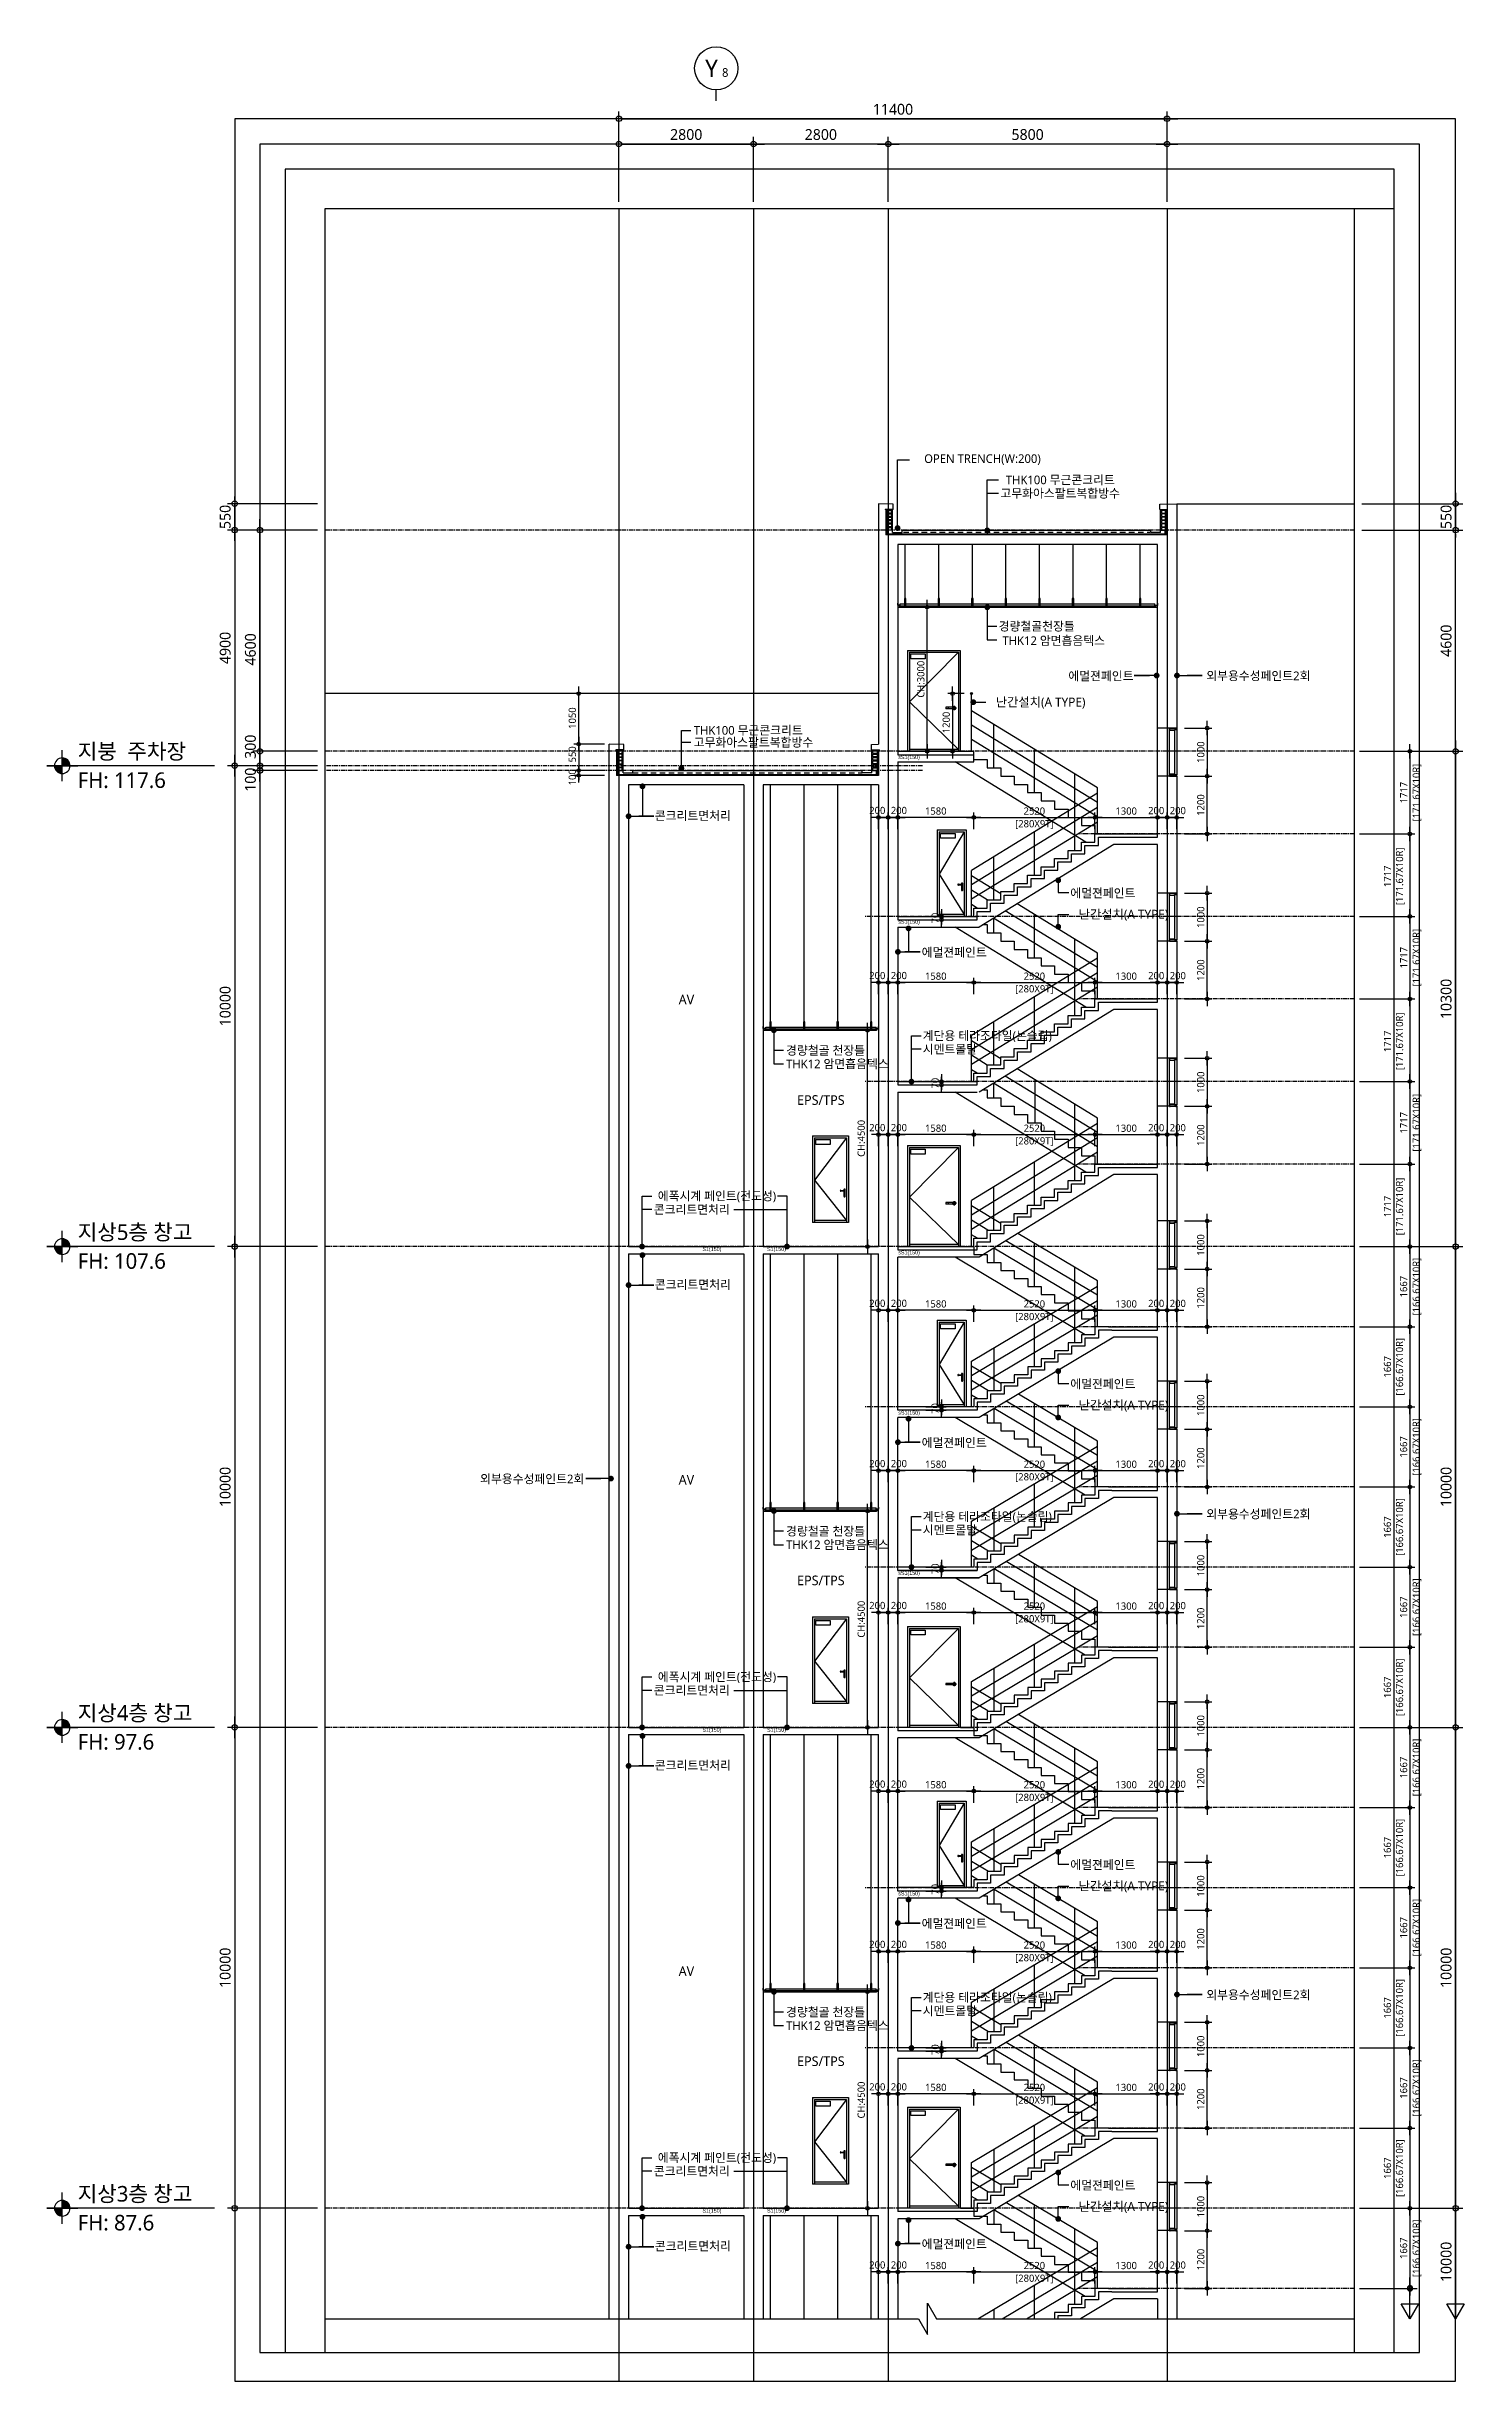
# Model space of a CAD drawing. Header units: millimetres. Extents: x -65167 to 413267, y -17142 to 66587.
# Drawn here: x 295043 to 324523, y 9316 to 57871 of the extents above; entities that cross this region are included whole.
import ezdxf
from ezdxf.enums import TextEntityAlignment as Align
from ezdxf.xclip import XClip

# ---------------------------------------------------------------- set-up
doc = ezdxf.new("R2010")
doc.units = ezdxf.units.MM
doc.header["$LTSCALE"] = 75
doc.header["$MEASUREMENT"] = 0
doc.header["$XCLIPFRAME"] = 0
doc.header["$PDSIZE"] = -10
for name, pattern in [('-HID', [2.5, 1.5, -1]), ('CEN', [62, 60, -1, 0, -1]), ('CENTER', [2, 1.25, -0.25, 0.25, -0.25]), ('HID', [2.5, 1.5, -1]), ('HIDDEN', [2, 1, -1])]:
    doc.linetypes.add(name, pattern=pattern)
doc.layers.get('0').update_dxf_attribs({"linetype": 'CONTINUOUS'})
doc.layers.get('Defpoints').update_dxf_attribs({"color": 171, "linetype": 'CONTINUOUS'})
doc.layers.add('A-XXXX-HATC', color=8, linetype='CONTINUOUS', lineweight=18)
for name, color, linetype in [('CEN(ST)', 1, 'CENTER'), ('center(창호)', 1, 'CEN'), ('COL', 2, 'CONTINUOUS'), ('CON', 2, 'CONTINUOUS'), ('DOOR', 4, 'CONTINUOUS'), ('DOOR-ELE', 252, 'CONTINUOUS'), ('ELE-5', 5, 'CONTINUOUS'), ('ELE-6', 8, 'CONTINUOUS'), ('ELE6', 8, 'CONTINUOUS'), ('FIN', 8, 'CONTINUOUS'), ('FIN-1', 6, 'CONTINUOUS'), ('FIN-2', 9, 'CONTINUOUS'), ('HAN', 9, 'CONTINUOUS'), ('NDIM', 7, 'CONTINUOUS'), ('OPEN', 1, '-HID'), ('stair-hand', 252, 'CONTINUOUS'), ('SYM', 7, 'CONTINUOUS'), ('SYM(AXIS)', 7, 'CONTINUOUS'), ('TEXT(AXIS)', 2, 'CONTINUOUS'), ('TEXT(MIN)', 7, 'CONTINUOUS'), ('TEXT(노트)', 7, 'CONTINUOUS'), ('WAL', 3, 'CONTINUOUS'), ('WIPEOUT', 7, 'CONTINUOUS'), ('wire-meshes', 1, 'CONTINUOUS'), ('방수', 8, 'HIDDEN'), ('절취선', 2, 'CONTINUOUS')]:
    doc.layers.add(name, color=color, linetype=linetype)
doc.styles.add('CGS', font='cgse', dxfattribs={"bigfont": 'cgs'})
doc.styles.add('나눔바른고딕', font='NanumBarunGothic.ttf')
doc.dimstyles.new('NDIM 1200', dxfattribs={"dimscale": 75, "dimtxt": 3, "dimasz": 1, "dimexe": 2, "dimexo": 2, "dimgap": 1, "dimtad": 1, "dimdec": 0, "dimdsep": 46, "dimtxsty": 'CGS', "dimblk": 'DOT0', "dimcen": 1, "dimdle": 8, "dimclrd": 256, "dimclre": 256, "dimclrt": 256, "dimadec": 0, "dimazin": 0, "dimtfac": 1, "dimtdec": 0, "dimtix": 1, "dimtmove": 2, "dimatfit": 3, "dimldrblk": 'DOT0', "dimfxl": 1, "dimtolj": 1, "dimtzin": 0, "dimlwd": -1, "dimlwe": -1, "dimarcsym": 0})
pattern_1 = [(45, (-34889250.306, 1091775.003), (-8.838834765, 8.838834765), []), (135, (-34889250.306, 1091775.003), (-8.838834765, -8.838834765), [])]

msp = doc.modelspace()

# ---------------------------------------------------------------- texts
at = {"layer": 'Defpoints', "style": 'CGS'}
for s, p in [('sS1(150)', (312976.8, 39606.8)), ('S1(150)', (308876.8, 32800)), ('S1(150)', (310219.9, 32799.8)), ('sS1(150)', (312976.8, 29396.6)), ('sS1(150)', (312976.8, 26063.3)), ('S1(150)', (308876.8, 22800.2)), ('S1(150)', (310219.9, 22799.8)), ('sS1(150)', (312976.8, 19396.6)), ('S1(150)', (308876.8, 12800)), ('S1(150)', (310219.9, 12799.8))]:
    msp.add_text(s, height=80, dxfattribs=at).set_placement(p, align=Align.BOTTOM_CENTER)
at = {"layer": 'NDIM', "ltscale": 0.4, "insert": (324145.3, 11799.6), "char_height": 225, "attachment_point": 5, "rotation": 90, "style": '나눔바른고딕'}
msp.add_mtext('\\A1;10000', dxfattribs=at)
at = {"layer": 'TEXT(AXIS)', "style": '나눔바른고딕'}
for s, height, p in [('Y', 360, (308868.7, 57423.8)), ('8', 180, (309153.1, 57333.8))]:
    msp.add_text(s, height=height, dxfattribs=at).set_placement(p, align=Align.MIDDLE)
for s, p in [('지붕  주차장', (295687.8, 43216.1)), ('FH: 117.6', (295687.8, 42616.1)), ('지상5층 창고', (295687.8, 33216.1)), ('FH: 107.6', (295687.8, 32616.1)), ('지상4층 창고', (295687.8, 23216.1)), ('FH: 97.6', (295687.8, 22616.1)), ('지상3층 창고', (295687.8, 13216.1)), ('FH: 87.6', (295687.8, 12616.1))]:
    msp.add_text(s, height=324, dxfattribs=at).set_placement(p, align=Align.MIDDLE_LEFT)
at = {"layer": 'TEXT(MIN)', "style": '나눔바른고딕'}
for s, p in [('OPEN TRENCH(W:200)', (315714.9, 49303.3)), ('고무화아스팔트복합방수', (317361.2, 48581.1)), ('THK100 무근콘크리트', (317255.5, 48861.1)), ('경량철골천장틀', (316421.2, 45815.4)), ('THK12 암면흡음텍스', (317051.4, 45517.2)), ('콘크리트면처리', (309270.5, 41877.2)), ('에폭시계 페인트(전도성)', (310211.7, 33966.1)), ('콘크리트면처리', (309248.9, 33686.1)), ('콘크리트면처리', (309270.5, 32126.2)), ('콘크리트면처리', (309248.9, 23686.1)), ('에폭시계 페인트(전도성)', (310211.7, 23966.1)), ('콘크리트면처리', (309270.5, 22126.5)), ('콘크리트면처리', (309248.9, 13686.1)), ('에폭시계 페인트(전도성)', (310211.7, 13966.1)), ('콘크리트면처리', (309270.5, 12126.6))]:
    msp.add_text(s, height=180, dxfattribs=at).set_placement(p, align=Align.MIDDLE_RIGHT)
for s, p in [('에멀젼페인트', (316289.2, 44781)), ('외부용수성페인트2회', (319156.5, 44785.4)), ('THK100 무근콘크리트', (308498.2, 43652.1)), ('고무화아스팔트복합방수', (308498.2, 43402.1)), ('에멀젼페인트', (316329.1, 40266.3)), ('에멀젼페인트', (313238.1, 39034.2)), ('계단용 테라조타일(논슬립)', (313261, 37299.4)), ('경량철골 천장틀', (310418.9, 36994.8)), ('시멘트몰탈', (313261, 37019.4)), ('THK12 암면흡음텍스', (310418.9, 36714.8)), ('에멀젼페인트', (316329.1, 30057.9)), ('에멀젼페인트', (313238.1, 28836.2)), ('외부용수성페인트2회', (304055.5, 28083.3)), ('계단용 테라조타일(논슬립)', (313261, 27299.4)), ('외부용수성페인트2회', (319156.5, 27352.5)), ('THK12 암면흡음텍스', (310418.9, 26714.8)), ('경량철골 천장틀', (310418.9, 26994.8)), ('시멘트몰탈', (313261, 27019.4)), ('에멀젼페인트', (316329.1, 20057.9)), ('에멀젼페인트', (313238.1, 18836.1)), ('경량철골 천장틀', (310418.9, 16994.8)), ('시멘트몰탈', (313261, 17019.4)), ('계단용 테라조타일(논슬립)', (313261, 17299.4)), ('외부용수성페인트2회', (319156.5, 17352.5)), ('THK12 암면흡음텍스', (310418.9, 16714.8)), ('에멀젼페인트', (316329.1, 13391.3)), ('에멀젼페인트', (313238.1, 12169.5))]:
    msp.add_text(s, height=180, dxfattribs=at).set_placement(p, align=Align.MIDDLE_LEFT)
for s, p in [('AV', (308346.4, 38052.2)), ('EPS/TPS', (311142.4, 35963.7)), ('AV', (308346.4, 28066.4)), ('EPS/TPS', (311142.4, 25973.3)), ('AV', (308346.4, 17845.6)), ('EPS/TPS', (311142.4, 15973.3))]:
    msp.add_text(s, height=200, dxfattribs=at).set_placement(p, align=Align.MIDDLE_CENTER)
at = {"layer": 'TEXT(노트)', "style": '나눔바른고딕'}
for p in [(316643.8, 44241.1), (318367.5, 39827.4), (318367.5, 29619), (318367.5, 19618.9), (318367.5, 12952.3)]:
    msp.add_text('난간설치(A TYPE)', height=187.5, dxfattribs=at).set_placement(p, align=Align.MIDDLE_RIGHT)

# ---------------------------------------------------------------- blocks, each defined once
blk = doc.blocks.new('A$C19853FC8')
at = {"layer": 'SYM'}
for p, q in [((1800, 0), (1800, 3600)), ((3600, 1800), (0, 1800))]:
    blk.add_line(p, q, dxfattribs=at)
blk.add_circle((1800, 1800), 900, dxfattribs=at)
for points in [[(900, 1800), (1800, 2700), (914, 1959), (1643, 2686)], [(914, 1959), (1643, 2686), (954, 2112), (1492, 2646)], [(954, 2112), (1492, 2646), (1025, 2260), (1346, 2576)], [(1025, 2260), (1346, 2576), (1109, 2378), (1222, 2491)], [(1800, 900), (2700, 1800), (1959, 914), (2686, 1643)], [(1959, 914), (2686, 1643), (2112, 954), (2646, 1492)], [(2112, 954), (2646, 1492), (2260, 1025), (2576, 1346)], [(2260, 1025), (2576, 1346), (2378, 1109), (2491, 1222)]]:
    blk.add_solid(points, dxfattribs=at)
at = {"layer": 'SYM', "linetype": 'Continuous'}
for points in [[(1800, 2700), (1800, 1800), (900, 1800)], [(2700, 1800), (1800, 900), (1800, 1800)]]:
    blk.add_solid(points, dxfattribs=at)
blk = doc.blocks.new('A$Cf4a16f9c')
blk.add_wipeout([(0, 0), (1100, 0), (1100, 2100), (0, 2100)]).dxf.layer = 'WIPEOUT'
at = {"layer": 'center(창호)'}
for p, q in [((80, 900), (170, 900)), ((125, 945), (125, 855))]:
    blk.add_line(p, q, dxfattribs=at)
at = {"layer": 'DOOR', "ltscale": 1000}
for p, q in [((0, 2100), (0, 0)), ((1100, 2100), (0, 2100)), ((40, 2060), (40, 0)), ((1060, 2060), (40, 2060)), ((1060, 2060), (1060, 0)), ((1100, 2100), (1100, 0)), ((0, 0), (1100, 0)), ((40, 40), (1060, 40))]:
    blk.add_line(p, q, dxfattribs=at)
blk.add_circle((125, 900), 30, dxfattribs=at)
at = {"layer": 'DOOR-ELE', "ltscale": 1000}
for p, q in [((151, 915), (300, 915)), ((151, 885), (300, 885)), ((250, 915), (250, 885)), ((300, 915), (300, 885))]:
    blk.add_line(p, q, dxfattribs=at)
for points in [[(1030, 2025), (730, 2025), (730, 1925), (1030, 1925)], [(1060, 1780), (1050, 1780), (1050, 1880), (1060, 1880)], [(1060, 200), (1050, 200), (1050, 300), (1060, 300)]]:
    blk.add_lwpolyline(points, close=True, dxfattribs=at)
at = {"layer": 'OPEN', "ltscale": 700}
for p, q in [((40, 2060), (1060, 1030)), ((1060, 1030), (40, 40))]:
    blk.add_line(p, q, dxfattribs=at)
blk = doc.blocks.new('DOT0')
blk.add_line((-3, 0), (3, 0))
at = {"color": 6}
blk.add_circle((0, 0), 0.75, dxfattribs=at)
blk = doc.blocks.new('*D1071')
at = {"layer": 'Defpoints', "color": 0, "ltscale": 0.4, "transparency": 16777216}
for p in [(322242, 22916), (322242, 12916), (324342, 12916)]:
    blk.add_point(p, dxfattribs=at)
at = {"layer": 'NDIM', "ltscale": 0.4, "transparency": 16777216}
for p, q in [((322392, 22916), (324492, 22916)), ((324342, 22841), (324342, 12991)), ((322392, 12916), (324492, 12916))]:
    blk.add_line(p, q, dxfattribs=at)
at = {"layer": 'NDIM', "ltscale": 0.4, "transparency": 16777216, "xscale": 75, "yscale": 75, "zscale": 75}
for p, rotation in [((324342, 22916), 90), ((324342, 12916), 270)]:
    blk.add_blockref('DOT0', p, dxfattribs=dict(at, rotation=rotation))
at = {"layer": 'NDIM', "ltscale": 0.4, "transparency": 16777216, "insert": (324145, 17916), "char_height": 225, "attachment_point": 5, "rotation": 90, "style": '나눔바른고딕'}
blk.add_mtext('\\A1;10000', dxfattribs=at)
blk = doc.blocks.new('*D1072')
at = {"layer": 'Defpoints', "color": 0, "ltscale": 0.4, "transparency": 16777216}
for p in [(322242, 14583), (322242, 12916), (323392, 12916)]:
    blk.add_point(p, dxfattribs=at)
at = {"layer": 'NDIM', "ltscale": 0.4, "transparency": 16777216}
for p, q in [((322342, 14583), (323492, 14583)), ((323392, 14533), (323392, 12966)), ((322342, 12916), (323492, 12916))]:
    blk.add_line(p, q, dxfattribs=at)
at = {"layer": 'NDIM', "ltscale": 0.4, "transparency": 16777216, "xscale": 50, "yscale": 50, "zscale": 50}
for p, rotation in [((323392, 14583), 90), ((323392, 12916), 270)]:
    blk.add_blockref('DOT0', p, dxfattribs=dict(at, rotation=rotation))
at = {"layer": 'NDIM', "ltscale": 0.4, "transparency": 16777216, "insert": (323067, 13749), "char_height": 150, "attachment_point": 5, "rotation": 90, "style": '나눔바른고딕'}
blk.add_mtext('\\A1;1667\\P[166.67X10R]', dxfattribs=at)
blk = doc.blocks.new('*D1073')
at = {"layer": 'Defpoints', "color": 0, "ltscale": 0.4, "transparency": 16777216}
for p in [(322242, 16249), (322242, 14583), (323392, 14583)]:
    blk.add_point(p, dxfattribs=at)
at = {"layer": 'NDIM', "ltscale": 0.4, "transparency": 16777216}
for p, q in [((322342, 16249), (323492, 16249)), ((323392, 16199), (323392, 14633)), ((322342, 14583), (323492, 14583))]:
    blk.add_line(p, q, dxfattribs=at)
at = {"layer": 'NDIM', "ltscale": 0.4, "transparency": 16777216, "xscale": 50, "yscale": 50, "zscale": 50}
for p, rotation in [((323392, 16249), 90), ((323392, 14583), 270)]:
    blk.add_blockref('DOT0', p, dxfattribs=dict(at, rotation=rotation))
at = {"layer": 'NDIM', "ltscale": 0.4, "transparency": 16777216, "char_height": 150, "attachment_point": 5, "rotation": 90, "style": '나눔바른고딕'}
for s, insert in [('\\A1;1667', (323261, 15416)), ('\\A1;[166.67X10R]', (323540, 15416))]:
    blk.add_mtext(s, dxfattribs=dict(at, insert=insert))
blk = doc.blocks.new('*D1074')
at = {"layer": 'Defpoints', "color": 0, "ltscale": 0.4, "transparency": 16777216}
for p in [(322242, 17916), (322242, 16249), (323392, 16249)]:
    blk.add_point(p, dxfattribs=at)
at = {"layer": 'NDIM', "ltscale": 0.4, "transparency": 16777216}
for p, q in [((322342, 17916), (323492, 17916)), ((323392, 17866), (323392, 16299)), ((322342, 16249), (323492, 16249))]:
    blk.add_line(p, q, dxfattribs=at)
at = {"layer": 'NDIM', "ltscale": 0.4, "transparency": 16777216, "xscale": 50, "yscale": 50, "zscale": 50}
for p, rotation in [((323392, 17916), 90), ((323392, 16249), 270)]:
    blk.add_blockref('DOT0', p, dxfattribs=dict(at, rotation=rotation))
at = {"layer": 'NDIM', "ltscale": 0.4, "transparency": 16777216, "insert": (323067, 17082), "char_height": 150, "attachment_point": 5, "rotation": 90, "style": '나눔바른고딕'}
blk.add_mtext('\\A1;1667\\P[166.67X10R]', dxfattribs=at)
blk = doc.blocks.new('*D1075')
at = {"layer": 'Defpoints', "color": 0, "ltscale": 0.4, "transparency": 16777216}
for p in [(322242, 19583), (322242, 17916), (323392, 17916)]:
    blk.add_point(p, dxfattribs=at)
at = {"layer": 'NDIM', "ltscale": 0.4, "transparency": 16777216}
for p, q in [((322342, 19583), (323492, 19583)), ((323392, 19533), (323392, 17966)), ((322342, 17916), (323492, 17916))]:
    blk.add_line(p, q, dxfattribs=at)
at = {"layer": 'NDIM', "ltscale": 0.4, "transparency": 16777216, "xscale": 50, "yscale": 50, "zscale": 50}
for p, rotation in [((323392, 19583), 90), ((323392, 17916), 270)]:
    blk.add_blockref('DOT0', p, dxfattribs=dict(at, rotation=rotation))
at = {"layer": 'NDIM', "ltscale": 0.4, "transparency": 16777216, "char_height": 150, "attachment_point": 5, "rotation": 90, "style": '나눔바른고딕'}
for s, insert in [('\\A1;1667', (323261, 18749)), ('\\A1;[166.67X10R]', (323540, 18749))]:
    blk.add_mtext(s, dxfattribs=dict(at, insert=insert))
blk = doc.blocks.new('*D1076')
at = {"layer": 'Defpoints', "color": 0, "ltscale": 0.4, "transparency": 16777216}
for p in [(322242, 21249), (322242, 19583), (323392, 19583)]:
    blk.add_point(p, dxfattribs=at)
at = {"layer": 'NDIM', "ltscale": 0.4, "transparency": 16777216}
for p, q in [((322342, 21249), (323492, 21249)), ((323392, 21199), (323392, 19633)), ((322342, 19583), (323492, 19583))]:
    blk.add_line(p, q, dxfattribs=at)
at = {"layer": 'NDIM', "ltscale": 0.4, "transparency": 16777216, "xscale": 50, "yscale": 50, "zscale": 50}
for p, rotation in [((323392, 21249), 90), ((323392, 19583), 270)]:
    blk.add_blockref('DOT0', p, dxfattribs=dict(at, rotation=rotation))
at = {"layer": 'NDIM', "ltscale": 0.4, "transparency": 16777216, "insert": (323067, 20416), "char_height": 150, "attachment_point": 5, "rotation": 90, "style": '나눔바른고딕'}
blk.add_mtext('\\A1;1667\\P[166.67X10R]', dxfattribs=at)
blk = doc.blocks.new('*D1077')
at = {"layer": 'Defpoints', "color": 0, "ltscale": 0.4, "transparency": 16777216}
for p in [(322242, 22916), (322242, 21249), (323392, 21249)]:
    blk.add_point(p, dxfattribs=at)
at = {"layer": 'NDIM', "ltscale": 0.4, "transparency": 16777216}
for p, q in [((322342, 22916), (323492, 22916)), ((323392, 22866), (323392, 21299)), ((322342, 21249), (323492, 21249))]:
    blk.add_line(p, q, dxfattribs=at)
at = {"layer": 'NDIM', "ltscale": 0.4, "transparency": 16777216, "xscale": 50, "yscale": 50, "zscale": 50}
for p, rotation in [((323392, 22916), 90), ((323392, 21249), 270)]:
    blk.add_blockref('DOT0', p, dxfattribs=dict(at, rotation=rotation))
at = {"layer": 'NDIM', "ltscale": 0.4, "transparency": 16777216, "char_height": 150, "attachment_point": 5, "rotation": 90, "style": '나눔바른고딕'}
for s, insert in [('\\A1;[166.67X10R]', (323540, 22083)), ('\\A1;1667', (323261, 22083))]:
    blk.add_mtext(s, dxfattribs=dict(at, insert=insert))
blk = doc.blocks.new('*D1078')
at = {"layer": 'Defpoints', "color": 0, "ltscale": 0.4, "transparency": 16777216}
for p in [(322242, 32916), (322242, 22916), (324342, 22916)]:
    blk.add_point(p, dxfattribs=at)
at = {"layer": 'NDIM', "ltscale": 0.4, "transparency": 16777216}
for p, q in [((322392, 32916), (324492, 32916)), ((324342, 32841), (324342, 22991)), ((322392, 22916), (324492, 22916))]:
    blk.add_line(p, q, dxfattribs=at)
at = {"layer": 'NDIM', "ltscale": 0.4, "transparency": 16777216, "xscale": 75, "yscale": 75, "zscale": 75}
for p, rotation in [((324342, 32916), 90), ((324342, 22916), 270)]:
    blk.add_blockref('DOT0', p, dxfattribs=dict(at, rotation=rotation))
at = {"layer": 'NDIM', "ltscale": 0.4, "transparency": 16777216, "insert": (324145, 27916), "char_height": 225, "attachment_point": 5, "rotation": 90, "style": '나눔바른고딕'}
blk.add_mtext('\\A1;10000', dxfattribs=at)
blk = doc.blocks.new('*D1079')
at = {"layer": 'Defpoints', "color": 0, "ltscale": 0.4, "transparency": 16777216}
for p in [(322242, 24583), (322242, 22916), (323392, 22916)]:
    blk.add_point(p, dxfattribs=at)
at = {"layer": 'NDIM', "ltscale": 0.4, "transparency": 16777216}
for p, q in [((322342, 24583), (323492, 24583)), ((323392, 24533), (323392, 22966)), ((322342, 22916), (323492, 22916))]:
    blk.add_line(p, q, dxfattribs=at)
at = {"layer": 'NDIM', "ltscale": 0.4, "transparency": 16777216, "xscale": 50, "yscale": 50, "zscale": 50}
for p, rotation in [((323392, 24583), 90), ((323392, 22916), 270)]:
    blk.add_blockref('DOT0', p, dxfattribs=dict(at, rotation=rotation))
at = {"layer": 'NDIM', "ltscale": 0.4, "transparency": 16777216, "insert": (323067, 23749), "char_height": 150, "attachment_point": 5, "rotation": 90, "style": '나눔바른고딕'}
blk.add_mtext('\\A1;1667\\P[166.67X10R]', dxfattribs=at)
blk = doc.blocks.new('*D1080')
at = {"layer": 'Defpoints', "color": 0, "ltscale": 0.4, "transparency": 16777216}
for p in [(322242, 26249), (322242, 24583), (323392, 24583)]:
    blk.add_point(p, dxfattribs=at)
at = {"layer": 'NDIM', "ltscale": 0.4, "transparency": 16777216}
for p, q in [((322342, 26249), (323492, 26249)), ((323392, 26199), (323392, 24633)), ((322342, 24583), (323492, 24583))]:
    blk.add_line(p, q, dxfattribs=at)
at = {"layer": 'NDIM', "ltscale": 0.4, "transparency": 16777216, "xscale": 50, "yscale": 50, "zscale": 50}
for p, rotation in [((323392, 26249), 90), ((323392, 24583), 270)]:
    blk.add_blockref('DOT0', p, dxfattribs=dict(at, rotation=rotation))
at = {"layer": 'NDIM', "ltscale": 0.4, "transparency": 16777216, "char_height": 150, "attachment_point": 5, "rotation": 90, "style": '나눔바른고딕'}
for s, insert in [('\\A1;[166.67X10R]', (323540, 25416)), ('\\A1;1667', (323261, 25416))]:
    blk.add_mtext(s, dxfattribs=dict(at, insert=insert))
blk = doc.blocks.new('*D1081')
at = {"layer": 'Defpoints', "color": 0, "ltscale": 0.4, "transparency": 16777216}
for p in [(322242, 27916), (322242, 26249), (323392, 26249)]:
    blk.add_point(p, dxfattribs=at)
at = {"layer": 'NDIM', "ltscale": 0.4, "transparency": 16777216}
for p, q in [((322342, 27916), (323492, 27916)), ((323392, 27866), (323392, 26299)), ((322342, 26249), (323492, 26249))]:
    blk.add_line(p, q, dxfattribs=at)
at = {"layer": 'NDIM', "ltscale": 0.4, "transparency": 16777216, "xscale": 50, "yscale": 50, "zscale": 50}
for p, rotation in [((323392, 27916), 90), ((323392, 26249), 270)]:
    blk.add_blockref('DOT0', p, dxfattribs=dict(at, rotation=rotation))
at = {"layer": 'NDIM', "ltscale": 0.4, "transparency": 16777216, "insert": (323067, 27082), "char_height": 150, "attachment_point": 5, "rotation": 90, "style": '나눔바른고딕'}
blk.add_mtext('\\A1;1667\\P[166.67X10R]', dxfattribs=at)
blk = doc.blocks.new('*D1082')
at = {"layer": 'Defpoints', "color": 0, "ltscale": 0.4, "transparency": 16777216}
for p in [(322242, 29583), (322242, 27916), (323392, 27916)]:
    blk.add_point(p, dxfattribs=at)
at = {"layer": 'NDIM', "ltscale": 0.4, "transparency": 16777216}
for p, q in [((322342, 29583), (323492, 29583)), ((323392, 29533), (323392, 27966)), ((322342, 27916), (323492, 27916))]:
    blk.add_line(p, q, dxfattribs=at)
at = {"layer": 'NDIM', "ltscale": 0.4, "transparency": 16777216, "xscale": 50, "yscale": 50, "zscale": 50}
for p, rotation in [((323392, 29583), 90), ((323392, 27916), 270)]:
    blk.add_blockref('DOT0', p, dxfattribs=dict(at, rotation=rotation))
at = {"layer": 'NDIM', "ltscale": 0.4, "transparency": 16777216, "char_height": 150, "attachment_point": 5, "rotation": 90, "style": '나눔바른고딕'}
for s, insert in [('\\A1;[166.67X10R]', (323540, 28749)), ('\\A1;1667', (323261, 28749))]:
    blk.add_mtext(s, dxfattribs=dict(at, insert=insert))
blk = doc.blocks.new('*D1083')
at = {"layer": 'Defpoints', "color": 0, "ltscale": 0.4, "transparency": 16777216}
for p in [(322242, 31249), (322242, 29583), (323392, 29583)]:
    blk.add_point(p, dxfattribs=at)
at = {"layer": 'NDIM', "ltscale": 0.4, "transparency": 16777216}
for p, q in [((322342, 31249), (323492, 31249)), ((323392, 31199), (323392, 29633)), ((322342, 29583), (323492, 29583))]:
    blk.add_line(p, q, dxfattribs=at)
at = {"layer": 'NDIM', "ltscale": 0.4, "transparency": 16777216, "xscale": 50, "yscale": 50, "zscale": 50}
for p, rotation in [((323392, 31249), 90), ((323392, 29583), 270)]:
    blk.add_blockref('DOT0', p, dxfattribs=dict(at, rotation=rotation))
at = {"layer": 'NDIM', "ltscale": 0.4, "transparency": 16777216, "insert": (323067, 30416), "char_height": 150, "attachment_point": 5, "rotation": 90, "style": '나눔바른고딕'}
blk.add_mtext('\\A1;1667\\P[166.67X10R]', dxfattribs=at)
blk = doc.blocks.new('*D1084')
at = {"layer": 'Defpoints', "color": 0, "ltscale": 0.4, "transparency": 16777216}
for p in [(322242, 32916), (322242, 31249), (323392, 31249)]:
    blk.add_point(p, dxfattribs=at)
at = {"layer": 'NDIM', "ltscale": 0.4, "transparency": 16777216}
for p, q in [((322342, 32916), (323492, 32916)), ((323392, 32866), (323392, 31299)), ((322342, 31249), (323492, 31249))]:
    blk.add_line(p, q, dxfattribs=at)
at = {"layer": 'NDIM', "ltscale": 0.4, "transparency": 16777216, "xscale": 50, "yscale": 50, "zscale": 50}
for p, rotation in [((323392, 32916), 90), ((323392, 31249), 270)]:
    blk.add_blockref('DOT0', p, dxfattribs=dict(at, rotation=rotation))
at = {"layer": 'NDIM', "ltscale": 0.4, "transparency": 16777216, "char_height": 150, "attachment_point": 5, "rotation": 90, "style": '나눔바른고딕'}
for s, insert in [('\\A1;[166.67X10R]', (323540, 32083)), ('\\A1;1667', (323261, 32083))]:
    blk.add_mtext(s, dxfattribs=dict(at, insert=insert))
blk = doc.blocks.new('*D1085')
at = {"layer": 'Defpoints', "color": 0, "ltscale": 0.4, "transparency": 16777216}
for p in [(322242, 43216), (322242, 32916), (324342, 32916)]:
    blk.add_point(p, dxfattribs=at)
at = {"layer": 'NDIM', "ltscale": 0.4, "transparency": 16777216}
for p, q in [((322392, 43216), (324492, 43216)), ((324342, 43141), (324342, 32991)), ((322392, 32916), (324492, 32916))]:
    blk.add_line(p, q, dxfattribs=at)
at = {"layer": 'NDIM', "ltscale": 0.4, "transparency": 16777216, "xscale": 75, "yscale": 75, "zscale": 75}
for p, rotation in [((324342, 43216), 90), ((324342, 32916), 270)]:
    blk.add_blockref('DOT0', p, dxfattribs=dict(at, rotation=rotation))
at = {"layer": 'NDIM', "ltscale": 0.4, "transparency": 16777216, "insert": (324145, 38066), "char_height": 225, "attachment_point": 5, "rotation": 90, "style": '나눔바른고딕'}
blk.add_mtext('\\A1;10300', dxfattribs=at)
blk = doc.blocks.new('*D1086')
at = {"layer": 'Defpoints', "color": 0, "ltscale": 0.4, "transparency": 16777216}
for p in [(322242, 12916), (322242, 11249), (323392, 11249)]:
    blk.add_point(p, dxfattribs=at)
at = {"layer": 'NDIM', "ltscale": 0.4, "transparency": 16777216}
for p, q in [((322342, 12916), (323492, 12916)), ((323392, 12866), (323392, 11299)), ((322342, 11249), (323492, 11249))]:
    blk.add_line(p, q, dxfattribs=at)
at = {"layer": 'NDIM', "ltscale": 0.4, "transparency": 16777216, "xscale": 50, "yscale": 50, "zscale": 50}
for p, rotation in [((323392, 12916), 90), ((323392, 11249), 270)]:
    blk.add_blockref('DOT0', p, dxfattribs=dict(at, rotation=rotation))
at = {"layer": 'NDIM', "ltscale": 0.4, "transparency": 16777216, "char_height": 150, "attachment_point": 5, "rotation": 90, "style": '나눔바른고딕'}
for s, insert in [('\\A1;[166.67X10R]', (323540, 12083)), ('\\A1;1667', (323261, 12083))]:
    blk.add_mtext(s, dxfattribs=dict(at, insert=insert))
blk = doc.blocks.new('*D1087')
at = {"layer": 'Defpoints', "color": 0, "ltscale": 0.4, "transparency": 16777216}
for p in [(322242, 47816), (324342, 47816), (322242, 43216)]:
    blk.add_point(p, dxfattribs=at)
at = {"layer": 'NDIM', "ltscale": 0.4, "transparency": 16777216}
for p, q in [((322392, 47816), (324492, 47816)), ((324342, 43291), (324342, 47741)), ((322392, 43216), (324492, 43216))]:
    blk.add_line(p, q, dxfattribs=at)
at = {"layer": 'NDIM', "ltscale": 0.4, "transparency": 16777216, "xscale": 75, "yscale": 75, "zscale": 75}
for p, rotation in [((324342, 47816), 90), ((324342, 43216), 270)]:
    blk.add_blockref('DOT0', p, dxfattribs=dict(at, rotation=rotation))
at = {"layer": 'NDIM', "ltscale": 0.4, "transparency": 16777216, "insert": (324145, 45516), "char_height": 225, "attachment_point": 5, "rotation": 90, "style": '나눔바른고딕'}
blk.add_mtext('\\A1;4600', dxfattribs=at)
blk = doc.blocks.new('*D1088')
at = {"layer": 'Defpoints', "color": 0, "ltscale": 0.4, "transparency": 16777216}
for p in [(300827, 22916), (298952, 12916), (300827, 12916)]:
    blk.add_point(p, dxfattribs=at)
at = {"layer": 'NDIM', "ltscale": 0.4, "transparency": 16777216}
for p, q in [((300677, 22916), (298802, 22916)), ((298952, 22841), (298952, 12991)), ((300677, 12916), (298802, 12916))]:
    blk.add_line(p, q, dxfattribs=at)
at = {"layer": 'NDIM', "ltscale": 0.4, "transparency": 16777216, "xscale": 75, "yscale": 75, "zscale": 75}
for p, rotation in [((298952, 22916), 90), ((298952, 12916), 270)]:
    blk.add_blockref('DOT0', p, dxfattribs=dict(at, rotation=rotation))
at = {"layer": 'NDIM', "ltscale": 0.4, "transparency": 16777216, "insert": (298755, 17916), "char_height": 225, "attachment_point": 5, "rotation": 90, "style": '나눔바른고딕'}
blk.add_mtext('\\A1;10000', dxfattribs=at)
blk = doc.blocks.new('*D1089')
at = {"layer": 'Defpoints', "color": 0, "ltscale": 0.4, "transparency": 16777216}
for p in [(300827, 32916), (298952, 22916), (300827, 22916)]:
    blk.add_point(p, dxfattribs=at)
at = {"layer": 'NDIM', "ltscale": 0.4, "transparency": 16777216}
for p, q in [((300677, 32916), (298802, 32916)), ((298952, 32841), (298952, 22991)), ((300677, 22916), (298802, 22916))]:
    blk.add_line(p, q, dxfattribs=at)
at = {"layer": 'NDIM', "ltscale": 0.4, "transparency": 16777216, "xscale": 75, "yscale": 75, "zscale": 75}
for p, rotation in [((298952, 32916), 90), ((298952, 22916), 270)]:
    blk.add_blockref('DOT0', p, dxfattribs=dict(at, rotation=rotation))
at = {"layer": 'NDIM', "ltscale": 0.4, "transparency": 16777216, "insert": (298755, 27916), "char_height": 225, "attachment_point": 5, "rotation": 90, "style": '나눔바른고딕'}
blk.add_mtext('\\A1;10000', dxfattribs=at)
blk = doc.blocks.new('*D1090')
at = {"layer": 'Defpoints', "color": 0, "ltscale": 0.4, "transparency": 16777216}
for p in [(300827, 42916), (298952, 32916), (300827, 32916)]:
    blk.add_point(p, dxfattribs=at)
at = {"layer": 'NDIM', "ltscale": 0.4, "transparency": 16777216}
for p, q in [((300677, 42916), (298802, 42916)), ((298952, 42841), (298952, 32991)), ((300677, 32916), (298802, 32916))]:
    blk.add_line(p, q, dxfattribs=at)
at = {"layer": 'NDIM', "ltscale": 0.4, "transparency": 16777216, "xscale": 75, "yscale": 75, "zscale": 75}
for p, rotation in [((298952, 42916), 90), ((298952, 32916), 270)]:
    blk.add_blockref('DOT0', p, dxfattribs=dict(at, rotation=rotation))
at = {"layer": 'NDIM', "ltscale": 0.4, "transparency": 16777216, "insert": (298755, 37916), "char_height": 225, "attachment_point": 5, "rotation": 90, "style": '나눔바른고딕'}
blk.add_mtext('\\A1;10000', dxfattribs=at)
blk = doc.blocks.new('*D1091')
at = {"layer": 'Defpoints', "color": 0, "ltscale": 0.4, "transparency": 16777216}
for p in [(300827, 47816), (298952, 42916), (300827, 42916)]:
    blk.add_point(p, dxfattribs=at)
at = {"layer": 'NDIM', "ltscale": 0.4, "transparency": 16777216}
for p, q in [((300677, 47816), (298802, 47816)), ((298952, 47741), (298952, 42991)), ((300677, 42916), (298802, 42916))]:
    blk.add_line(p, q, dxfattribs=at)
at = {"layer": 'NDIM', "ltscale": 0.4, "transparency": 16777216, "xscale": 75, "yscale": 75, "zscale": 75}
for p, rotation in [((298952, 47816), 90), ((298952, 42916), 270)]:
    blk.add_blockref('DOT0', p, dxfattribs=dict(at, rotation=rotation))
at = {"layer": 'NDIM', "ltscale": 0.4, "transparency": 16777216, "insert": (298755, 45366), "char_height": 225, "attachment_point": 5, "rotation": 90, "style": '나눔바른고딕'}
blk.add_mtext('\\A1;4900', dxfattribs=at)
blk = doc.blocks.new('*D1092')
at = {"layer": 'Defpoints', "color": 0, "ltscale": 0.4, "transparency": 16777216}
for p in [(309742, 55846), (309742, 54496), (312542, 54496)]:
    blk.add_point(p, dxfattribs=at)
at = {"layer": 'NDIM', "ltscale": 0.4, "transparency": 16777216}
for p, q in [((309742, 54646), (309742, 55996)), ((312467, 55846), (309817, 55846)), ((312542, 54646), (312542, 55996))]:
    blk.add_line(p, q, dxfattribs=at)
at = {"layer": 'NDIM', "ltscale": 0.4, "transparency": 16777216, "xscale": 75, "yscale": 75, "zscale": 75, "rotation": 180}
blk.add_blockref('DOT0', (309742, 55846), dxfattribs=at)
at = {"layer": 'NDIM', "ltscale": 0.4, "transparency": 16777216, "xscale": 75, "yscale": 75, "zscale": 75}
blk.add_blockref('DOT0', (312542, 55846), dxfattribs=at)
at = {"layer": 'NDIM', "ltscale": 0.4, "transparency": 16777216, "insert": (311142, 56043), "char_height": 225, "attachment_point": 5, "style": '나눔바른고딕'}
blk.add_mtext('\\A1;2800', dxfattribs=at)
blk = doc.blocks.new('*D1093')
at = {"layer": 'Defpoints', "color": 0, "ltscale": 0.4, "transparency": 16777216}
for p in [(312542, 55846), (312542, 54496), (318342, 54496)]:
    blk.add_point(p, dxfattribs=at)
at = {"layer": 'NDIM', "ltscale": 0.4, "transparency": 16777216}
for p, q in [((312542, 54646), (312542, 55996)), ((318267, 55846), (312617, 55846)), ((318342, 54646), (318342, 55996))]:
    blk.add_line(p, q, dxfattribs=at)
at = {"layer": 'NDIM', "ltscale": 0.4, "transparency": 16777216, "xscale": 75, "yscale": 75, "zscale": 75, "rotation": 180}
blk.add_blockref('DOT0', (312542, 55846), dxfattribs=at)
at = {"layer": 'NDIM', "ltscale": 0.4, "transparency": 16777216, "xscale": 75, "yscale": 75, "zscale": 75}
blk.add_blockref('DOT0', (318342, 55846), dxfattribs=at)
at = {"layer": 'NDIM', "ltscale": 0.4, "transparency": 16777216, "insert": (315442, 56043), "char_height": 225, "attachment_point": 5, "style": '나눔바른고딕'}
blk.add_mtext('\\A1;5800', dxfattribs=at)
blk = doc.blocks.new('fsd 750')
blk.add_wipeout([(1000, 2100), (250, 2100), (250, 300), (1000, 300)]).dxf.layer = 'WIPEOUT'
at = {"layer": 'DOOR', "ltscale": 1000}
for p, q in [((250, 2100), (250, 300)), ((250, 2100), (1000, 2100)), ((290, 2060), (290, 300)), ((290, 2060), (960, 2060)), ((960, 2060), (960, 300)), ((1000, 2100), (1000, 300)), ((1000, 300), (250, 300)), ((960, 340), (290, 340))]:
    blk.add_line(p, q, dxfattribs=at)
at = {"layer": 'DOOR-ELE', "ltscale": 1000}
for p, q in [((842, 973), (917, 968)), ((904, 985), (904, 969)), ((909, 985), (909, 969)), ((922, 993), (912, 993)), ((922, 988), (912, 988)), ((925, 844), (925, 985)), ((930, 844), (930, 985)), ((842, 950), (917, 956)), ((904, 954), (904, 844)), ((909, 954), (909, 844)), ((912, 841), (922, 841)), ((912, 836), (922, 836))]:
    blk.add_line(p, q, dxfattribs=at)
blk.add_lwpolyline([(320, 2025), (620, 2025), (620, 1925), (320, 1925)], close=True, dxfattribs=at)
for radius in [5, 3]:
    blk.add_circle((917, 850), radius, dxfattribs=at)
for centre, radius, start, end in [((841, 962), 12, 85.4426, 274.5574), ((912, 985), 8, 90, 180), ((912, 985), 3, 90, 180), ((922, 985), 8, 0, 90), ((922, 985), 3, 0, 90), ((912, 844), 8, 180, 270), ((912, 844), 3, 180, 270), ((917, 962), 6, 270, 90), ((922, 844), 3, 270, 0), ((922, 844), 8, 270, 0)]:
    blk.add_arc(centre, radius, start, end, dxfattribs=at)
at = {"layer": 'OPEN', "ltscale": 700}
for p, q in [((960, 2060), (290, 1180)), ((290, 1180), (960, 340))]:
    blk.add_line(p, q, dxfattribs=at)
blk = doc.blocks.new('*D1094')
at = {"layer": 'Defpoints', "color": 0, "ltscale": 0.4, "transparency": 16777216}
for p in [(309742, 55846), (306942, 54496), (309742, 54496)]:
    blk.add_point(p, dxfattribs=at)
at = {"layer": 'NDIM', "ltscale": 0.4, "transparency": 16777216}
for p, q in [((306942, 54646), (306942, 55996)), ((307017, 55846), (309667, 55846)), ((309742, 54646), (309742, 55996))]:
    blk.add_line(p, q, dxfattribs=at)
at = {"layer": 'NDIM', "ltscale": 0.4, "transparency": 16777216, "xscale": 75, "yscale": 75, "zscale": 75, "rotation": 180}
blk.add_blockref('DOT0', (306942, 55846), dxfattribs=at)
at = {"layer": 'NDIM', "ltscale": 0.4, "transparency": 16777216, "xscale": 75, "yscale": 75, "zscale": 75}
blk.add_blockref('DOT0', (309742, 55846), dxfattribs=at)
at = {"layer": 'NDIM', "ltscale": 0.4, "transparency": 16777216, "insert": (308342, 56043), "char_height": 225, "attachment_point": 5, "style": '나눔바른고딕'}
blk.add_mtext('\\A1;2800', dxfattribs=at)
blk = doc.blocks.new('A$C2F20087E')
at = {"layer": 'SYM(AXIS)'}
blk.add_line((600, 0), (600, 300), dxfattribs=at)
blk.add_circle((600, 900), 600, dxfattribs=at)
blk = doc.blocks.new('A$C547E5452')
at = {"layer": 'DOOR'}
for p, q in [((0, -32), (0, -972)), ((44, -47), (44, -957)), ((150, -957), (150, -47))]:
    blk.add_line(p, q, dxfattribs=at)
for points in [[(150, -2), (133, -2), (133, -3), (148, -3), (148, -45), (46, -45), (46, -30), (2, -30), (2, -3), (16, -3), (16, -2), (0, -2), (0, -32), (44, -32), (44, -47), (150, -47)], [(10, -3), (10, -5), (140, -5), (140, -3)], [(150, -1002), (133, -1002), (133, -1000), (148, -1000), (148, -958), (46, -958), (46, -973), (2, -973), (2, -1000), (16, -1000), (16, -1002), (0, -1002), (0, -972), (44, -972), (44, -957), (150, -957)], [(10, -1000), (10, -998), (140, -998), (140, -1000)]]:
    blk.add_lwpolyline(points, close=True, dxfattribs=at)
blk = doc.blocks.new('*D1099')
at = {"layer": 'Defpoints', "color": 0, "ltscale": 0.4, "transparency": 16777216}
for p in [(322242, 34633), (322242, 32916), (323392, 32916)]:
    blk.add_point(p, dxfattribs=at)
at = {"layer": 'NDIM', "ltscale": 0.4, "transparency": 16777216}
for p, q in [((322342, 34633), (323492, 34633)), ((323392, 34583), (323392, 32966)), ((322342, 32916), (323492, 32916))]:
    blk.add_line(p, q, dxfattribs=at)
at = {"layer": 'NDIM', "ltscale": 0.4, "transparency": 16777216, "xscale": 50, "yscale": 50, "zscale": 50}
for p, rotation in [((323392, 34633), 90), ((323392, 32916), 270)]:
    blk.add_blockref('DOT0', p, dxfattribs=dict(at, rotation=rotation))
at = {"layer": 'NDIM', "ltscale": 0.4, "transparency": 16777216, "insert": (323067, 33749), "char_height": 150, "attachment_point": 5, "rotation": 90, "style": '나눔바른고딕'}
blk.add_mtext('\\A1;1717\\P[171.67X10R]', dxfattribs=at)
blk = doc.blocks.new('*D1100')
at = {"layer": 'Defpoints', "color": 0, "ltscale": 0.4, "transparency": 16777216}
for p in [(322242, 36349), (322242, 34633), (323392, 34633)]:
    blk.add_point(p, dxfattribs=at)
at = {"layer": 'NDIM', "ltscale": 0.4, "transparency": 16777216}
for p, q in [((322342, 36349), (323492, 36349)), ((323392, 36299), (323392, 34683)), ((322342, 34633), (323492, 34633))]:
    blk.add_line(p, q, dxfattribs=at)
at = {"layer": 'NDIM', "ltscale": 0.4, "transparency": 16777216, "xscale": 50, "yscale": 50, "zscale": 50}
for p, rotation in [((323392, 36349), 90), ((323392, 34633), 270)]:
    blk.add_blockref('DOT0', p, dxfattribs=dict(at, rotation=rotation))
at = {"layer": 'NDIM', "ltscale": 0.4, "transparency": 16777216, "char_height": 150, "attachment_point": 5, "rotation": 90, "style": '나눔바른고딕'}
for s, insert in [('\\A1;[171.67X10R]', (323540, 35491)), ('\\A1;1717', (323264, 35491))]:
    blk.add_mtext(s, dxfattribs=dict(at, insert=insert))
blk = doc.blocks.new('*D1196')
at = {"layer": 'Defpoints', "color": 0, "ltscale": 0.4, "transparency": 16777216}
for p in [(318342, 56371), (306942, 54496), (318342, 54496)]:
    blk.add_point(p, dxfattribs=at)
at = {"layer": 'NDIM', "ltscale": 0.4, "transparency": 16777216}
for p, q in [((306942, 54646), (306942, 56521)), ((307017, 56371), (318267, 56371)), ((318342, 54646), (318342, 56521))]:
    blk.add_line(p, q, dxfattribs=at)
at = {"layer": 'NDIM', "ltscale": 0.4, "transparency": 16777216, "xscale": 75, "yscale": 75, "zscale": 75, "rotation": 180}
blk.add_blockref('DOT0', (306942, 56371), dxfattribs=at)
at = {"layer": 'NDIM', "ltscale": 0.4, "transparency": 16777216, "xscale": 75, "yscale": 75, "zscale": 75}
blk.add_blockref('DOT0', (318342, 56371), dxfattribs=at)
at = {"layer": 'NDIM', "ltscale": 0.4, "transparency": 16777216, "insert": (312642, 56568), "char_height": 225, "attachment_point": 5, "style": '나눔바른고딕'}
blk.add_mtext('\\A1;11400', dxfattribs=at)
blk = doc.blocks.new('*D1197')
at = {"layer": 'Defpoints', "color": 0, "ltscale": 0.4, "transparency": 16777216}
for p in [(312342, 15295), (312342, 14953), (312542, 14953)]:
    blk.add_point(p, dxfattribs=at)
at = {"layer": 'NDIM', "ltscale": 0.4, "transparency": 16777216}
for p, q in [((312342, 15053), (312342, 15395)), ((312492, 15295), (312392, 15295)), ((312542, 15053), (312542, 15395))]:
    blk.add_line(p, q, dxfattribs=at)
at = {"layer": 'NDIM', "ltscale": 0.4, "transparency": 16777216, "xscale": 50, "yscale": 50, "zscale": 50, "rotation": 180}
blk.add_blockref('DOT0', (312342, 15295), dxfattribs=at)
at = {"layer": 'NDIM', "ltscale": 0.4, "transparency": 16777216, "xscale": 50, "yscale": 50, "zscale": 50}
blk.add_blockref('DOT0', (312542, 15295), dxfattribs=at)
at = {"layer": 'NDIM', "ltscale": 0.4, "transparency": 16777216, "insert": (312316, 15439), "char_height": 150, "attachment_point": 5, "style": '나눔바른고딕'}
blk.add_mtext('\\A1;200', dxfattribs=at)
blk = doc.blocks.new('*D1198')
at = {"layer": 'Defpoints', "color": 0, "ltscale": 0.4, "transparency": 16777216}
for p in [(312742, 15295), (312542, 14953), (312742, 14953)]:
    blk.add_point(p, dxfattribs=at)
at = {"layer": 'NDIM', "ltscale": 0.4, "transparency": 16777216}
for p, q in [((312542, 15053), (312542, 15395)), ((312592, 15295), (312692, 15295)), ((312742, 15053), (312742, 15395))]:
    blk.add_line(p, q, dxfattribs=at)
at = {"layer": 'NDIM', "ltscale": 0.4, "transparency": 16777216, "xscale": 50, "yscale": 50, "zscale": 50, "rotation": 180}
blk.add_blockref('DOT0', (312542, 15295), dxfattribs=at)
at = {"layer": 'NDIM', "ltscale": 0.4, "transparency": 16777216, "xscale": 50, "yscale": 50, "zscale": 50}
blk.add_blockref('DOT0', (312742, 15295), dxfattribs=at)
at = {"layer": 'NDIM', "ltscale": 0.4, "transparency": 16777216, "insert": (312765, 15439), "char_height": 150, "attachment_point": 5, "style": '나눔바른고딕'}
blk.add_mtext('\\A1;200', dxfattribs=at)
blk = doc.blocks.new('*D1199')
at = {"layer": 'Defpoints', "color": 0, "ltscale": 0.4, "transparency": 16777216}
for p in [(312742, 15295), (312742, 14953), (314322, 14953)]:
    blk.add_point(p, dxfattribs=at)
at = {"layer": 'NDIM', "ltscale": 0.4, "transparency": 16777216}
for p, q in [((312742, 15053), (312742, 15395)), ((314272, 15295), (312792, 15295)), ((314322, 15053), (314322, 15395))]:
    blk.add_line(p, q, dxfattribs=at)
at = {"layer": 'NDIM', "ltscale": 0.4, "transparency": 16777216, "xscale": 50, "yscale": 50, "zscale": 50, "rotation": 180}
blk.add_blockref('DOT0', (312742, 15295), dxfattribs=at)
at = {"layer": 'NDIM', "ltscale": 0.4, "transparency": 16777216, "xscale": 50, "yscale": 50, "zscale": 50}
blk.add_blockref('DOT0', (314322, 15295), dxfattribs=at)
at = {"layer": 'NDIM', "ltscale": 0.4, "transparency": 16777216, "insert": (313532, 15427), "char_height": 150, "attachment_point": 5, "style": '나눔바른고딕'}
blk.add_mtext('\\A1;1580', dxfattribs=at)
blk = doc.blocks.new('*D1200')
at = {"layer": 'Defpoints', "color": 0, "ltscale": 0.4, "transparency": 16777216}
for p in [(316842, 15295), (314322, 14953), (316842, 14953)]:
    blk.add_point(p, dxfattribs=at)
at = {"layer": 'NDIM', "ltscale": 0.4, "transparency": 16777216}
for p, q in [((314322, 15053), (314322, 15395)), ((314372, 15295), (316792, 15295)), ((316842, 15053), (316842, 15395))]:
    blk.add_line(p, q, dxfattribs=at)
at = {"layer": 'NDIM', "ltscale": 0.4, "transparency": 16777216, "xscale": 50, "yscale": 50, "zscale": 50, "rotation": 180}
blk.add_blockref('DOT0', (314322, 15295), dxfattribs=at)
at = {"layer": 'NDIM', "ltscale": 0.4, "transparency": 16777216, "xscale": 50, "yscale": 50, "zscale": 50}
blk.add_blockref('DOT0', (316842, 15295), dxfattribs=at)
at = {"layer": 'NDIM', "ltscale": 0.4, "transparency": 16777216, "char_height": 150, "attachment_point": 5, "style": '나눔바른고딕'}
for s, insert in [('\\A1;[280X9T]', (315582, 15148)), ('\\A1;2520', (315582, 15427))]:
    blk.add_mtext(s, dxfattribs=dict(at, insert=insert))
blk = doc.blocks.new('*D1201')
at = {"layer": 'Defpoints', "color": 0, "ltscale": 0.4, "transparency": 16777216}
for p in [(318142, 15295), (316842, 14953), (318142, 14953)]:
    blk.add_point(p, dxfattribs=at)
at = {"layer": 'NDIM', "ltscale": 0.4, "transparency": 16777216}
for p, q in [((316842, 15053), (316842, 15395)), ((316892, 15295), (318092, 15295)), ((318142, 15053), (318142, 15395))]:
    blk.add_line(p, q, dxfattribs=at)
at = {"layer": 'NDIM', "ltscale": 0.4, "transparency": 16777216, "xscale": 50, "yscale": 50, "zscale": 50, "rotation": 180}
blk.add_blockref('DOT0', (316842, 15295), dxfattribs=at)
at = {"layer": 'NDIM', "ltscale": 0.4, "transparency": 16777216, "xscale": 50, "yscale": 50, "zscale": 50}
blk.add_blockref('DOT0', (318142, 15295), dxfattribs=at)
at = {"layer": 'NDIM', "ltscale": 0.4, "transparency": 16777216, "insert": (317492, 15427), "char_height": 150, "attachment_point": 5, "style": '나눔바른고딕'}
blk.add_mtext('\\A1;1300', dxfattribs=at)
blk = doc.blocks.new('*D1202')
at = {"layer": 'Defpoints', "color": 0, "ltscale": 0.4, "transparency": 16777216}
for p in [(318142, 15295), (318142, 14953), (318342, 14953)]:
    blk.add_point(p, dxfattribs=at)
at = {"layer": 'NDIM', "ltscale": 0.4, "transparency": 16777216}
for p, q in [((318142, 15053), (318142, 15395)), ((318292, 15295), (318192, 15295)), ((318342, 15053), (318342, 15395))]:
    blk.add_line(p, q, dxfattribs=at)
at = {"layer": 'NDIM', "ltscale": 0.4, "transparency": 16777216, "xscale": 50, "yscale": 50, "zscale": 50, "rotation": 180}
blk.add_blockref('DOT0', (318142, 15295), dxfattribs=at)
at = {"layer": 'NDIM', "ltscale": 0.4, "transparency": 16777216, "xscale": 50, "yscale": 50, "zscale": 50}
blk.add_blockref('DOT0', (318342, 15295), dxfattribs=at)
at = {"layer": 'NDIM', "ltscale": 0.4, "transparency": 16777216, "insert": (318116, 15437), "char_height": 150, "attachment_point": 5, "style": '나눔바른고딕'}
blk.add_mtext('\\A1;200', dxfattribs=at)
blk = doc.blocks.new('*D1203')
at = {"layer": 'Defpoints', "color": 0, "ltscale": 0.4, "transparency": 16777216}
for p in [(318542, 15295), (318342, 14953), (318542, 14953)]:
    blk.add_point(p, dxfattribs=at)
at = {"layer": 'NDIM', "ltscale": 0.4, "transparency": 16777216}
for p, q in [((318342, 15053), (318342, 15395)), ((318392, 15295), (318492, 15295)), ((318542, 15053), (318542, 15395))]:
    blk.add_line(p, q, dxfattribs=at)
at = {"layer": 'NDIM', "ltscale": 0.4, "transparency": 16777216, "xscale": 50, "yscale": 50, "zscale": 50, "rotation": 180}
blk.add_blockref('DOT0', (318342, 15295), dxfattribs=at)
at = {"layer": 'NDIM', "ltscale": 0.4, "transparency": 16777216, "xscale": 50, "yscale": 50, "zscale": 50}
blk.add_blockref('DOT0', (318542, 15295), dxfattribs=at)
at = {"layer": 'NDIM', "ltscale": 0.4, "transparency": 16777216, "insert": (318565, 15437), "char_height": 150, "attachment_point": 5, "style": '나눔바른고딕'}
blk.add_mtext('\\A1;200', dxfattribs=at)
blk = doc.blocks.new('*D1204')
at = {"layer": 'Defpoints', "color": 0, "ltscale": 0.4, "transparency": 16777216}
for p in [(318607, 15783), (319175, 15783), (318607, 14583)]:
    blk.add_point(p, dxfattribs=at)
at = {"layer": 'NDIM', "ltscale": 0.4, "transparency": 16777216}
for p, q in [((318707, 15783), (319275, 15783)), ((319175, 14633), (319175, 15733)), ((318707, 14583), (319275, 14583))]:
    blk.add_line(p, q, dxfattribs=at)
at = {"layer": 'NDIM', "ltscale": 0.4, "transparency": 16777216, "xscale": 50, "yscale": 50, "zscale": 50}
for p, rotation in [((319175, 15783), 90), ((319175, 14583), 270)]:
    blk.add_blockref('DOT0', p, dxfattribs=dict(at, rotation=rotation))
at = {"layer": 'NDIM', "ltscale": 0.4, "transparency": 16777216, "insert": (319043, 15183), "char_height": 150, "attachment_point": 5, "rotation": 90, "style": '나눔바른고딕'}
blk.add_mtext('\\A1;1200', dxfattribs=at)
blk = doc.blocks.new('*D1205')
at = {"layer": 'Defpoints', "color": 0, "ltscale": 0.4, "transparency": 16777216}
for p in [(318607, 16783), (318607, 15783), (319175, 15783)]:
    blk.add_point(p, dxfattribs=at)
at = {"layer": 'NDIM', "ltscale": 0.4, "transparency": 16777216}
for p, q in [((318707, 16783), (319275, 16783)), ((319175, 16733), (319175, 15833)), ((318707, 15783), (319275, 15783))]:
    blk.add_line(p, q, dxfattribs=at)
at = {"layer": 'NDIM', "ltscale": 0.4, "transparency": 16777216, "xscale": 50, "yscale": 50, "zscale": 50}
for p, rotation in [((319175, 16783), 90), ((319175, 15783), 270)]:
    blk.add_blockref('DOT0', p, dxfattribs=dict(at, rotation=rotation))
at = {"layer": 'NDIM', "ltscale": 0.4, "transparency": 16777216, "insert": (319043, 16283), "char_height": 150, "attachment_point": 5, "rotation": 90, "style": '나눔바른고딕'}
blk.add_mtext('\\A1;1000', dxfattribs=at)
blk = doc.blocks.new('*D1206')
at = {"layer": 'Defpoints', "color": 0, "ltscale": 0.4, "transparency": 16777216}
for p in [(312342, 18258), (312342, 17916), (312542, 17916)]:
    blk.add_point(p, dxfattribs=at)
at = {"layer": 'NDIM', "ltscale": 0.4, "transparency": 16777216}
for p, q in [((312342, 18016), (312342, 18358)), ((312492, 18258), (312392, 18258)), ((312542, 18016), (312542, 18358))]:
    blk.add_line(p, q, dxfattribs=at)
at = {"layer": 'NDIM', "ltscale": 0.4, "transparency": 16777216, "xscale": 50, "yscale": 50, "zscale": 50, "rotation": 180}
blk.add_blockref('DOT0', (312342, 18258), dxfattribs=at)
at = {"layer": 'NDIM', "ltscale": 0.4, "transparency": 16777216, "xscale": 50, "yscale": 50, "zscale": 50}
blk.add_blockref('DOT0', (312542, 18258), dxfattribs=at)
at = {"layer": 'NDIM', "ltscale": 0.4, "transparency": 16777216, "insert": (312316, 18402), "char_height": 150, "attachment_point": 5, "style": '나눔바른고딕'}
blk.add_mtext('\\A1;200', dxfattribs=at)
blk = doc.blocks.new('*D1207')
at = {"layer": 'Defpoints', "color": 0, "ltscale": 0.4, "transparency": 16777216}
for p in [(312742, 18258), (312542, 17916), (312742, 17916)]:
    blk.add_point(p, dxfattribs=at)
at = {"layer": 'NDIM', "ltscale": 0.4, "transparency": 16777216}
for p, q in [((312542, 18016), (312542, 18358)), ((312592, 18258), (312692, 18258)), ((312742, 18016), (312742, 18358))]:
    blk.add_line(p, q, dxfattribs=at)
at = {"layer": 'NDIM', "ltscale": 0.4, "transparency": 16777216, "xscale": 50, "yscale": 50, "zscale": 50, "rotation": 180}
blk.add_blockref('DOT0', (312542, 18258), dxfattribs=at)
at = {"layer": 'NDIM', "ltscale": 0.4, "transparency": 16777216, "xscale": 50, "yscale": 50, "zscale": 50}
blk.add_blockref('DOT0', (312742, 18258), dxfattribs=at)
at = {"layer": 'NDIM', "ltscale": 0.4, "transparency": 16777216, "insert": (312765, 18402), "char_height": 150, "attachment_point": 5, "style": '나눔바른고딕'}
blk.add_mtext('\\A1;200', dxfattribs=at)
blk = doc.blocks.new('*D1208')
at = {"layer": 'Defpoints', "color": 0, "ltscale": 0.4, "transparency": 16777216}
for p in [(312742, 18258), (312742, 17916), (314322, 17916)]:
    blk.add_point(p, dxfattribs=at)
at = {"layer": 'NDIM', "ltscale": 0.4, "transparency": 16777216}
for p, q in [((312742, 18016), (312742, 18358)), ((314272, 18258), (312792, 18258)), ((314322, 18016), (314322, 18358))]:
    blk.add_line(p, q, dxfattribs=at)
at = {"layer": 'NDIM', "ltscale": 0.4, "transparency": 16777216, "xscale": 50, "yscale": 50, "zscale": 50, "rotation": 180}
blk.add_blockref('DOT0', (312742, 18258), dxfattribs=at)
at = {"layer": 'NDIM', "ltscale": 0.4, "transparency": 16777216, "xscale": 50, "yscale": 50, "zscale": 50}
blk.add_blockref('DOT0', (314322, 18258), dxfattribs=at)
at = {"layer": 'NDIM', "ltscale": 0.4, "transparency": 16777216, "insert": (313532, 18389), "char_height": 150, "attachment_point": 5, "style": '나눔바른고딕'}
blk.add_mtext('\\A1;1580', dxfattribs=at)
blk = doc.blocks.new('*D1209')
at = {"layer": 'Defpoints', "color": 0, "ltscale": 0.4, "transparency": 16777216}
for p in [(316842, 18258), (314322, 17916), (316842, 17916)]:
    blk.add_point(p, dxfattribs=at)
at = {"layer": 'NDIM', "ltscale": 0.4, "transparency": 16777216}
for p, q in [((314322, 18016), (314322, 18358)), ((314372, 18258), (316792, 18258)), ((316842, 18016), (316842, 18358))]:
    blk.add_line(p, q, dxfattribs=at)
at = {"layer": 'NDIM', "ltscale": 0.4, "transparency": 16777216, "xscale": 50, "yscale": 50, "zscale": 50, "rotation": 180}
blk.add_blockref('DOT0', (314322, 18258), dxfattribs=at)
at = {"layer": 'NDIM', "ltscale": 0.4, "transparency": 16777216, "xscale": 50, "yscale": 50, "zscale": 50}
blk.add_blockref('DOT0', (316842, 18258), dxfattribs=at)
at = {"layer": 'NDIM', "ltscale": 0.4, "transparency": 16777216, "char_height": 150, "attachment_point": 5, "style": '나눔바른고딕'}
for s, insert in [('\\A1;2520', (315582, 18389)), ('\\A1;[280X9T]', (315582, 18111))]:
    blk.add_mtext(s, dxfattribs=dict(at, insert=insert))
blk = doc.blocks.new('*D1210')
at = {"layer": 'Defpoints', "color": 0, "ltscale": 0.4, "transparency": 16777216}
for p in [(318142, 18258), (316842, 17916), (318142, 17916)]:
    blk.add_point(p, dxfattribs=at)
at = {"layer": 'NDIM', "ltscale": 0.4, "transparency": 16777216}
for p, q in [((316842, 18016), (316842, 18358)), ((316892, 18258), (318092, 18258)), ((318142, 18016), (318142, 18358))]:
    blk.add_line(p, q, dxfattribs=at)
at = {"layer": 'NDIM', "ltscale": 0.4, "transparency": 16777216, "xscale": 50, "yscale": 50, "zscale": 50, "rotation": 180}
blk.add_blockref('DOT0', (316842, 18258), dxfattribs=at)
at = {"layer": 'NDIM', "ltscale": 0.4, "transparency": 16777216, "xscale": 50, "yscale": 50, "zscale": 50}
blk.add_blockref('DOT0', (318142, 18258), dxfattribs=at)
at = {"layer": 'NDIM', "ltscale": 0.4, "transparency": 16777216, "insert": (317492, 18389), "char_height": 150, "attachment_point": 5, "style": '나눔바른고딕'}
blk.add_mtext('\\A1;1300', dxfattribs=at)
blk = doc.blocks.new('*D1211')
at = {"layer": 'Defpoints', "color": 0, "ltscale": 0.4, "transparency": 16777216}
for p in [(318142, 18258), (318142, 17916), (318342, 17916)]:
    blk.add_point(p, dxfattribs=at)
at = {"layer": 'NDIM', "ltscale": 0.4, "transparency": 16777216}
for p, q in [((318142, 18016), (318142, 18358)), ((318292, 18258), (318192, 18258)), ((318342, 18016), (318342, 18358))]:
    blk.add_line(p, q, dxfattribs=at)
at = {"layer": 'NDIM', "ltscale": 0.4, "transparency": 16777216, "xscale": 50, "yscale": 50, "zscale": 50, "rotation": 180}
blk.add_blockref('DOT0', (318142, 18258), dxfattribs=at)
at = {"layer": 'NDIM', "ltscale": 0.4, "transparency": 16777216, "xscale": 50, "yscale": 50, "zscale": 50}
blk.add_blockref('DOT0', (318342, 18258), dxfattribs=at)
at = {"layer": 'NDIM', "ltscale": 0.4, "transparency": 16777216, "insert": (318116, 18400), "char_height": 150, "attachment_point": 5, "style": '나눔바른고딕'}
blk.add_mtext('\\A1;200', dxfattribs=at)
blk = doc.blocks.new('*D1212')
at = {"layer": 'Defpoints', "color": 0, "ltscale": 0.4, "transparency": 16777216}
for p in [(318542, 18258), (318342, 17916), (318542, 17916)]:
    blk.add_point(p, dxfattribs=at)
at = {"layer": 'NDIM', "ltscale": 0.4, "transparency": 16777216}
for p, q in [((318342, 18016), (318342, 18358)), ((318392, 18258), (318492, 18258)), ((318542, 18016), (318542, 18358))]:
    blk.add_line(p, q, dxfattribs=at)
at = {"layer": 'NDIM', "ltscale": 0.4, "transparency": 16777216, "xscale": 50, "yscale": 50, "zscale": 50, "rotation": 180}
blk.add_blockref('DOT0', (318342, 18258), dxfattribs=at)
at = {"layer": 'NDIM', "ltscale": 0.4, "transparency": 16777216, "xscale": 50, "yscale": 50, "zscale": 50}
blk.add_blockref('DOT0', (318542, 18258), dxfattribs=at)
at = {"layer": 'NDIM', "ltscale": 0.4, "transparency": 16777216, "insert": (318565, 18400), "char_height": 150, "attachment_point": 5, "style": '나눔바른고딕'}
blk.add_mtext('\\A1;200', dxfattribs=at)
blk = doc.blocks.new('*D1213')
at = {"layer": 'Defpoints', "color": 0, "ltscale": 0.4, "transparency": 16777216}
for p in [(318607, 19116), (319175, 19116), (318607, 17916)]:
    blk.add_point(p, dxfattribs=at)
at = {"layer": 'NDIM', "ltscale": 0.4, "transparency": 16777216}
for p, q in [((318707, 19116), (319275, 19116)), ((319175, 17966), (319175, 19066)), ((318707, 17916), (319275, 17916))]:
    blk.add_line(p, q, dxfattribs=at)
at = {"layer": 'NDIM', "ltscale": 0.4, "transparency": 16777216, "xscale": 50, "yscale": 50, "zscale": 50}
for p, rotation in [((319175, 19116), 90), ((319175, 17916), 270)]:
    blk.add_blockref('DOT0', p, dxfattribs=dict(at, rotation=rotation))
at = {"layer": 'NDIM', "ltscale": 0.4, "transparency": 16777216, "insert": (319043, 18516), "char_height": 150, "attachment_point": 5, "rotation": 90, "style": '나눔바른고딕'}
blk.add_mtext('\\A1;1200', dxfattribs=at)
blk = doc.blocks.new('*D1214')
at = {"layer": 'Defpoints', "color": 0, "ltscale": 0.4, "transparency": 16777216}
for p in [(318607, 20116), (318607, 19116), (319175, 19116)]:
    blk.add_point(p, dxfattribs=at)
at = {"layer": 'NDIM', "ltscale": 0.4, "transparency": 16777216}
for p, q in [((318707, 20116), (319275, 20116)), ((319175, 20066), (319175, 19166)), ((318707, 19116), (319275, 19116))]:
    blk.add_line(p, q, dxfattribs=at)
at = {"layer": 'NDIM', "ltscale": 0.4, "transparency": 16777216, "xscale": 50, "yscale": 50, "zscale": 50}
for p, rotation in [((319175, 20116), 90), ((319175, 19116), 270)]:
    blk.add_blockref('DOT0', p, dxfattribs=dict(at, rotation=rotation))
at = {"layer": 'NDIM', "ltscale": 0.4, "transparency": 16777216, "insert": (319043, 19616), "char_height": 150, "attachment_point": 5, "rotation": 90, "style": '나눔바른고딕'}
blk.add_mtext('\\A1;1000', dxfattribs=at)
blk = doc.blocks.new('*D1215')
at = {"layer": 'Defpoints', "color": 0, "ltscale": 0.4, "transparency": 16777216}
for p in [(312342, 21591), (312342, 21249), (312542, 21249)]:
    blk.add_point(p, dxfattribs=at)
at = {"layer": 'NDIM', "ltscale": 0.4, "transparency": 16777216}
for p, q in [((312342, 21349), (312342, 21691)), ((312492, 21591), (312392, 21591)), ((312542, 21349), (312542, 21691))]:
    blk.add_line(p, q, dxfattribs=at)
at = {"layer": 'NDIM', "ltscale": 0.4, "transparency": 16777216, "xscale": 50, "yscale": 50, "zscale": 50, "rotation": 180}
blk.add_blockref('DOT0', (312342, 21591), dxfattribs=at)
at = {"layer": 'NDIM', "ltscale": 0.4, "transparency": 16777216, "xscale": 50, "yscale": 50, "zscale": 50}
blk.add_blockref('DOT0', (312542, 21591), dxfattribs=at)
at = {"layer": 'NDIM', "ltscale": 0.4, "transparency": 16777216, "insert": (312316, 21735), "char_height": 150, "attachment_point": 5, "style": '나눔바른고딕'}
blk.add_mtext('\\A1;200', dxfattribs=at)
blk = doc.blocks.new('*D1216')
at = {"layer": 'Defpoints', "color": 0, "ltscale": 0.4, "transparency": 16777216}
for p in [(312742, 21591), (312542, 21249), (312742, 21249)]:
    blk.add_point(p, dxfattribs=at)
at = {"layer": 'NDIM', "ltscale": 0.4, "transparency": 16777216}
for p, q in [((312542, 21349), (312542, 21691)), ((312592, 21591), (312692, 21591)), ((312742, 21349), (312742, 21691))]:
    blk.add_line(p, q, dxfattribs=at)
at = {"layer": 'NDIM', "ltscale": 0.4, "transparency": 16777216, "xscale": 50, "yscale": 50, "zscale": 50, "rotation": 180}
blk.add_blockref('DOT0', (312542, 21591), dxfattribs=at)
at = {"layer": 'NDIM', "ltscale": 0.4, "transparency": 16777216, "xscale": 50, "yscale": 50, "zscale": 50}
blk.add_blockref('DOT0', (312742, 21591), dxfattribs=at)
at = {"layer": 'NDIM', "ltscale": 0.4, "transparency": 16777216, "insert": (312765, 21735), "char_height": 150, "attachment_point": 5, "style": '나눔바른고딕'}
blk.add_mtext('\\A1;200', dxfattribs=at)
blk = doc.blocks.new('*D1217')
at = {"layer": 'Defpoints', "color": 0, "ltscale": 0.4, "transparency": 16777216}
for p in [(312742, 21591), (312742, 21249), (314322, 21249)]:
    blk.add_point(p, dxfattribs=at)
at = {"layer": 'NDIM', "ltscale": 0.4, "transparency": 16777216}
for p, q in [((312742, 21349), (312742, 21691)), ((314272, 21591), (312792, 21591)), ((314322, 21349), (314322, 21691))]:
    blk.add_line(p, q, dxfattribs=at)
at = {"layer": 'NDIM', "ltscale": 0.4, "transparency": 16777216, "xscale": 50, "yscale": 50, "zscale": 50, "rotation": 180}
blk.add_blockref('DOT0', (312742, 21591), dxfattribs=at)
at = {"layer": 'NDIM', "ltscale": 0.4, "transparency": 16777216, "xscale": 50, "yscale": 50, "zscale": 50}
blk.add_blockref('DOT0', (314322, 21591), dxfattribs=at)
at = {"layer": 'NDIM', "ltscale": 0.4, "transparency": 16777216, "insert": (313532, 21723), "char_height": 150, "attachment_point": 5, "style": '나눔바른고딕'}
blk.add_mtext('\\A1;1580', dxfattribs=at)
blk = doc.blocks.new('*D1218')
at = {"layer": 'Defpoints', "color": 0, "ltscale": 0.4, "transparency": 16777216}
for p in [(316842, 21591), (314322, 21249), (316842, 21249)]:
    blk.add_point(p, dxfattribs=at)
at = {"layer": 'NDIM', "ltscale": 0.4, "transparency": 16777216}
for p, q in [((314322, 21349), (314322, 21691)), ((314372, 21591), (316792, 21591)), ((316842, 21349), (316842, 21691))]:
    blk.add_line(p, q, dxfattribs=at)
at = {"layer": 'NDIM', "ltscale": 0.4, "transparency": 16777216, "xscale": 50, "yscale": 50, "zscale": 50, "rotation": 180}
blk.add_blockref('DOT0', (314322, 21591), dxfattribs=at)
at = {"layer": 'NDIM', "ltscale": 0.4, "transparency": 16777216, "xscale": 50, "yscale": 50, "zscale": 50}
blk.add_blockref('DOT0', (316842, 21591), dxfattribs=at)
at = {"layer": 'NDIM', "ltscale": 0.4, "transparency": 16777216, "char_height": 150, "attachment_point": 5, "style": '나눔바른고딕'}
for s, insert in [('\\A1;[280X9T]', (315582, 21444)), ('\\A1;2520', (315582, 21723))]:
    blk.add_mtext(s, dxfattribs=dict(at, insert=insert))
blk = doc.blocks.new('*D1219')
at = {"layer": 'Defpoints', "color": 0, "ltscale": 0.4, "transparency": 16777216}
for p in [(318142, 21591), (316842, 21249), (318142, 21249)]:
    blk.add_point(p, dxfattribs=at)
at = {"layer": 'NDIM', "ltscale": 0.4, "transparency": 16777216}
for p, q in [((316842, 21349), (316842, 21691)), ((316892, 21591), (318092, 21591)), ((318142, 21349), (318142, 21691))]:
    blk.add_line(p, q, dxfattribs=at)
at = {"layer": 'NDIM', "ltscale": 0.4, "transparency": 16777216, "xscale": 50, "yscale": 50, "zscale": 50, "rotation": 180}
blk.add_blockref('DOT0', (316842, 21591), dxfattribs=at)
at = {"layer": 'NDIM', "ltscale": 0.4, "transparency": 16777216, "xscale": 50, "yscale": 50, "zscale": 50}
blk.add_blockref('DOT0', (318142, 21591), dxfattribs=at)
at = {"layer": 'NDIM', "ltscale": 0.4, "transparency": 16777216, "insert": (317492, 21723), "char_height": 150, "attachment_point": 5, "style": '나눔바른고딕'}
blk.add_mtext('\\A1;1300', dxfattribs=at)
blk = doc.blocks.new('*D1220')
at = {"layer": 'Defpoints', "color": 0, "ltscale": 0.4, "transparency": 16777216}
for p in [(318142, 21591), (318142, 21249), (318342, 21249)]:
    blk.add_point(p, dxfattribs=at)
at = {"layer": 'NDIM', "ltscale": 0.4, "transparency": 16777216}
for p, q in [((318142, 21349), (318142, 21691)), ((318292, 21591), (318192, 21591)), ((318342, 21349), (318342, 21691))]:
    blk.add_line(p, q, dxfattribs=at)
at = {"layer": 'NDIM', "ltscale": 0.4, "transparency": 16777216, "xscale": 50, "yscale": 50, "zscale": 50, "rotation": 180}
blk.add_blockref('DOT0', (318142, 21591), dxfattribs=at)
at = {"layer": 'NDIM', "ltscale": 0.4, "transparency": 16777216, "xscale": 50, "yscale": 50, "zscale": 50}
blk.add_blockref('DOT0', (318342, 21591), dxfattribs=at)
at = {"layer": 'NDIM', "ltscale": 0.4, "transparency": 16777216, "insert": (318116, 21733), "char_height": 150, "attachment_point": 5, "style": '나눔바른고딕'}
blk.add_mtext('\\A1;200', dxfattribs=at)
blk = doc.blocks.new('*D1221')
at = {"layer": 'Defpoints', "color": 0, "ltscale": 0.4, "transparency": 16777216}
for p in [(318542, 21591), (318342, 21249), (318542, 21249)]:
    blk.add_point(p, dxfattribs=at)
at = {"layer": 'NDIM', "ltscale": 0.4, "transparency": 16777216}
for p, q in [((318342, 21349), (318342, 21691)), ((318392, 21591), (318492, 21591)), ((318542, 21349), (318542, 21691))]:
    blk.add_line(p, q, dxfattribs=at)
at = {"layer": 'NDIM', "ltscale": 0.4, "transparency": 16777216, "xscale": 50, "yscale": 50, "zscale": 50, "rotation": 180}
blk.add_blockref('DOT0', (318342, 21591), dxfattribs=at)
at = {"layer": 'NDIM', "ltscale": 0.4, "transparency": 16777216, "xscale": 50, "yscale": 50, "zscale": 50}
blk.add_blockref('DOT0', (318542, 21591), dxfattribs=at)
at = {"layer": 'NDIM', "ltscale": 0.4, "transparency": 16777216, "insert": (318565, 21733), "char_height": 150, "attachment_point": 5, "style": '나눔바른고딕'}
blk.add_mtext('\\A1;200', dxfattribs=at)
blk = doc.blocks.new('*D1222')
at = {"layer": 'Defpoints', "color": 0, "ltscale": 0.4, "transparency": 16777216}
for p in [(318607, 22449), (319175, 22449), (318607, 21249)]:
    blk.add_point(p, dxfattribs=at)
at = {"layer": 'NDIM', "ltscale": 0.4, "transparency": 16777216}
for p, q in [((318707, 22449), (319275, 22449)), ((319175, 21299), (319175, 22399)), ((318707, 21249), (319275, 21249))]:
    blk.add_line(p, q, dxfattribs=at)
at = {"layer": 'NDIM', "ltscale": 0.4, "transparency": 16777216, "xscale": 50, "yscale": 50, "zscale": 50}
for p, rotation in [((319175, 22449), 90), ((319175, 21249), 270)]:
    blk.add_blockref('DOT0', p, dxfattribs=dict(at, rotation=rotation))
at = {"layer": 'NDIM', "ltscale": 0.4, "transparency": 16777216, "insert": (319043, 21849), "char_height": 150, "attachment_point": 5, "rotation": 90, "style": '나눔바른고딕'}
blk.add_mtext('\\A1;1200', dxfattribs=at)
blk = doc.blocks.new('*D1223')
at = {"layer": 'Defpoints', "color": 0, "ltscale": 0.4, "transparency": 16777216}
for p in [(318607, 23449), (318607, 22449), (319175, 22449)]:
    blk.add_point(p, dxfattribs=at)
at = {"layer": 'NDIM', "ltscale": 0.4, "transparency": 16777216}
for p, q in [((318707, 23449), (319275, 23449)), ((319175, 23399), (319175, 22499)), ((318707, 22449), (319275, 22449))]:
    blk.add_line(p, q, dxfattribs=at)
at = {"layer": 'NDIM', "ltscale": 0.4, "transparency": 16777216, "xscale": 50, "yscale": 50, "zscale": 50}
for p, rotation in [((319175, 23449), 90), ((319175, 22449), 270)]:
    blk.add_blockref('DOT0', p, dxfattribs=dict(at, rotation=rotation))
at = {"layer": 'NDIM', "ltscale": 0.4, "transparency": 16777216, "insert": (319043, 22949), "char_height": 150, "attachment_point": 5, "rotation": 90, "style": '나눔바른고딕'}
blk.add_mtext('\\A1;1000', dxfattribs=at)
blk = doc.blocks.new('*D1224')
at = {"layer": 'Defpoints', "color": 0, "ltscale": 0.4, "transparency": 16777216}
for p in [(312342, 25306), (312342, 24964), (312542, 24964)]:
    blk.add_point(p, dxfattribs=at)
at = {"layer": 'NDIM', "ltscale": 0.4, "transparency": 16777216}
for p, q in [((312342, 25064), (312342, 25406)), ((312492, 25306), (312392, 25306)), ((312542, 25064), (312542, 25406))]:
    blk.add_line(p, q, dxfattribs=at)
at = {"layer": 'NDIM', "ltscale": 0.4, "transparency": 16777216, "xscale": 50, "yscale": 50, "zscale": 50, "rotation": 180}
blk.add_blockref('DOT0', (312342, 25306), dxfattribs=at)
at = {"layer": 'NDIM', "ltscale": 0.4, "transparency": 16777216, "xscale": 50, "yscale": 50, "zscale": 50}
blk.add_blockref('DOT0', (312542, 25306), dxfattribs=at)
at = {"layer": 'NDIM', "ltscale": 0.4, "transparency": 16777216, "insert": (312316, 25450), "char_height": 150, "attachment_point": 5, "style": '나눔바른고딕'}
blk.add_mtext('\\A1;200', dxfattribs=at)
blk = doc.blocks.new('*D1225')
at = {"layer": 'Defpoints', "color": 0, "ltscale": 0.4, "transparency": 16777216}
for p in [(312742, 25306), (312542, 24964), (312742, 24964)]:
    blk.add_point(p, dxfattribs=at)
at = {"layer": 'NDIM', "ltscale": 0.4, "transparency": 16777216}
for p, q in [((312542, 25064), (312542, 25406)), ((312592, 25306), (312692, 25306)), ((312742, 25064), (312742, 25406))]:
    blk.add_line(p, q, dxfattribs=at)
at = {"layer": 'NDIM', "ltscale": 0.4, "transparency": 16777216, "xscale": 50, "yscale": 50, "zscale": 50, "rotation": 180}
blk.add_blockref('DOT0', (312542, 25306), dxfattribs=at)
at = {"layer": 'NDIM', "ltscale": 0.4, "transparency": 16777216, "xscale": 50, "yscale": 50, "zscale": 50}
blk.add_blockref('DOT0', (312742, 25306), dxfattribs=at)
at = {"layer": 'NDIM', "ltscale": 0.4, "transparency": 16777216, "insert": (312765, 25450), "char_height": 150, "attachment_point": 5, "style": '나눔바른고딕'}
blk.add_mtext('\\A1;200', dxfattribs=at)
blk = doc.blocks.new('*D1226')
at = {"layer": 'Defpoints', "color": 0, "ltscale": 0.4, "transparency": 16777216}
for p in [(312742, 25306), (312742, 24964), (314322, 24964)]:
    blk.add_point(p, dxfattribs=at)
at = {"layer": 'NDIM', "ltscale": 0.4, "transparency": 16777216}
for p, q in [((312742, 25064), (312742, 25406)), ((314272, 25306), (312792, 25306)), ((314322, 25064), (314322, 25406))]:
    blk.add_line(p, q, dxfattribs=at)
at = {"layer": 'NDIM', "ltscale": 0.4, "transparency": 16777216, "xscale": 50, "yscale": 50, "zscale": 50, "rotation": 180}
blk.add_blockref('DOT0', (312742, 25306), dxfattribs=at)
at = {"layer": 'NDIM', "ltscale": 0.4, "transparency": 16777216, "xscale": 50, "yscale": 50, "zscale": 50}
blk.add_blockref('DOT0', (314322, 25306), dxfattribs=at)
at = {"layer": 'NDIM', "ltscale": 0.4, "transparency": 16777216, "insert": (313532, 25438), "char_height": 150, "attachment_point": 5, "style": '나눔바른고딕'}
blk.add_mtext('\\A1;1580', dxfattribs=at)
blk = doc.blocks.new('*D1227')
at = {"layer": 'Defpoints', "color": 0, "ltscale": 0.4, "transparency": 16777216}
for p in [(316842, 25306), (314322, 24964), (316842, 24964)]:
    blk.add_point(p, dxfattribs=at)
at = {"layer": 'NDIM', "ltscale": 0.4, "transparency": 16777216}
for p, q in [((314322, 25064), (314322, 25406)), ((314372, 25306), (316792, 25306)), ((316842, 25064), (316842, 25406))]:
    blk.add_line(p, q, dxfattribs=at)
at = {"layer": 'NDIM', "ltscale": 0.4, "transparency": 16777216, "xscale": 50, "yscale": 50, "zscale": 50, "rotation": 180}
blk.add_blockref('DOT0', (314322, 25306), dxfattribs=at)
at = {"layer": 'NDIM', "ltscale": 0.4, "transparency": 16777216, "xscale": 50, "yscale": 50, "zscale": 50}
blk.add_blockref('DOT0', (316842, 25306), dxfattribs=at)
at = {"layer": 'NDIM', "ltscale": 0.4, "transparency": 16777216, "char_height": 150, "attachment_point": 5, "style": '나눔바른고딕'}
for s, insert in [('\\A1;[280X9T]', (315582, 25159)), ('\\A1;2520', (315582, 25438))]:
    blk.add_mtext(s, dxfattribs=dict(at, insert=insert))
blk = doc.blocks.new('*D1228')
at = {"layer": 'Defpoints', "color": 0, "ltscale": 0.4, "transparency": 16777216}
for p in [(318142, 25306), (316842, 24964), (318142, 24964)]:
    blk.add_point(p, dxfattribs=at)
at = {"layer": 'NDIM', "ltscale": 0.4, "transparency": 16777216}
for p, q in [((316842, 25064), (316842, 25406)), ((316892, 25306), (318092, 25306)), ((318142, 25064), (318142, 25406))]:
    blk.add_line(p, q, dxfattribs=at)
at = {"layer": 'NDIM', "ltscale": 0.4, "transparency": 16777216, "xscale": 50, "yscale": 50, "zscale": 50, "rotation": 180}
blk.add_blockref('DOT0', (316842, 25306), dxfattribs=at)
at = {"layer": 'NDIM', "ltscale": 0.4, "transparency": 16777216, "xscale": 50, "yscale": 50, "zscale": 50}
blk.add_blockref('DOT0', (318142, 25306), dxfattribs=at)
at = {"layer": 'NDIM', "ltscale": 0.4, "transparency": 16777216, "insert": (317492, 25438), "char_height": 150, "attachment_point": 5, "style": '나눔바른고딕'}
blk.add_mtext('\\A1;1300', dxfattribs=at)
blk = doc.blocks.new('*D1229')
at = {"layer": 'Defpoints', "color": 0, "ltscale": 0.4, "transparency": 16777216}
for p in [(318142, 25306), (318142, 24964), (318342, 24964)]:
    blk.add_point(p, dxfattribs=at)
at = {"layer": 'NDIM', "ltscale": 0.4, "transparency": 16777216}
for p, q in [((318142, 25064), (318142, 25406)), ((318292, 25306), (318192, 25306)), ((318342, 25064), (318342, 25406))]:
    blk.add_line(p, q, dxfattribs=at)
at = {"layer": 'NDIM', "ltscale": 0.4, "transparency": 16777216, "xscale": 50, "yscale": 50, "zscale": 50, "rotation": 180}
blk.add_blockref('DOT0', (318142, 25306), dxfattribs=at)
at = {"layer": 'NDIM', "ltscale": 0.4, "transparency": 16777216, "xscale": 50, "yscale": 50, "zscale": 50}
blk.add_blockref('DOT0', (318342, 25306), dxfattribs=at)
at = {"layer": 'NDIM', "ltscale": 0.4, "transparency": 16777216, "insert": (318116, 25448), "char_height": 150, "attachment_point": 5, "style": '나눔바른고딕'}
blk.add_mtext('\\A1;200', dxfattribs=at)
blk = doc.blocks.new('*D1230')
at = {"layer": 'Defpoints', "color": 0, "ltscale": 0.4, "transparency": 16777216}
for p in [(318542, 25306), (318342, 24964), (318542, 24964)]:
    blk.add_point(p, dxfattribs=at)
at = {"layer": 'NDIM', "ltscale": 0.4, "transparency": 16777216}
for p, q in [((318342, 25064), (318342, 25406)), ((318392, 25306), (318492, 25306)), ((318542, 25064), (318542, 25406))]:
    blk.add_line(p, q, dxfattribs=at)
at = {"layer": 'NDIM', "ltscale": 0.4, "transparency": 16777216, "xscale": 50, "yscale": 50, "zscale": 50, "rotation": 180}
blk.add_blockref('DOT0', (318342, 25306), dxfattribs=at)
at = {"layer": 'NDIM', "ltscale": 0.4, "transparency": 16777216, "xscale": 50, "yscale": 50, "zscale": 50}
blk.add_blockref('DOT0', (318542, 25306), dxfattribs=at)
at = {"layer": 'NDIM', "ltscale": 0.4, "transparency": 16777216, "insert": (318565, 25448), "char_height": 150, "attachment_point": 5, "style": '나눔바른고딕'}
blk.add_mtext('\\A1;200', dxfattribs=at)
blk = doc.blocks.new('*D1231')
at = {"layer": 'Defpoints', "color": 0, "ltscale": 0.4, "transparency": 16777216}
for p in [(318607, 25783), (319175, 25783), (318607, 24583)]:
    blk.add_point(p, dxfattribs=at)
at = {"layer": 'NDIM', "ltscale": 0.4, "transparency": 16777216}
for p, q in [((318707, 25783), (319275, 25783)), ((319175, 24633), (319175, 25733)), ((318707, 24583), (319275, 24583))]:
    blk.add_line(p, q, dxfattribs=at)
at = {"layer": 'NDIM', "ltscale": 0.4, "transparency": 16777216, "xscale": 50, "yscale": 50, "zscale": 50}
for p, rotation in [((319175, 25783), 90), ((319175, 24583), 270)]:
    blk.add_blockref('DOT0', p, dxfattribs=dict(at, rotation=rotation))
at = {"layer": 'NDIM', "ltscale": 0.4, "transparency": 16777216, "insert": (319043, 25183), "char_height": 150, "attachment_point": 5, "rotation": 90, "style": '나눔바른고딕'}
blk.add_mtext('\\A1;1200', dxfattribs=at)
blk = doc.blocks.new('*D1232')
at = {"layer": 'Defpoints', "color": 0, "ltscale": 0.4, "transparency": 16777216}
for p in [(318607, 26783), (318607, 25783), (319175, 25783)]:
    blk.add_point(p, dxfattribs=at)
at = {"layer": 'NDIM', "ltscale": 0.4, "transparency": 16777216}
for p, q in [((318707, 26783), (319275, 26783)), ((319175, 26733), (319175, 25833)), ((318707, 25783), (319275, 25783))]:
    blk.add_line(p, q, dxfattribs=at)
at = {"layer": 'NDIM', "ltscale": 0.4, "transparency": 16777216, "xscale": 50, "yscale": 50, "zscale": 50}
for p, rotation in [((319175, 26783), 90), ((319175, 25783), 270)]:
    blk.add_blockref('DOT0', p, dxfattribs=dict(at, rotation=rotation))
at = {"layer": 'NDIM', "ltscale": 0.4, "transparency": 16777216, "insert": (319043, 26283), "char_height": 150, "attachment_point": 5, "rotation": 90, "style": '나눔바른고딕'}
blk.add_mtext('\\A1;1000', dxfattribs=at)
blk = doc.blocks.new('*D1233')
at = {"layer": 'Defpoints', "color": 0, "ltscale": 0.4, "transparency": 16777216}
for p in [(312342, 28258), (312342, 27916), (312542, 27916)]:
    blk.add_point(p, dxfattribs=at)
at = {"layer": 'NDIM', "ltscale": 0.4, "transparency": 16777216}
for p, q in [((312342, 28016), (312342, 28358)), ((312492, 28258), (312392, 28258)), ((312542, 28016), (312542, 28358))]:
    blk.add_line(p, q, dxfattribs=at)
at = {"layer": 'NDIM', "ltscale": 0.4, "transparency": 16777216, "xscale": 50, "yscale": 50, "zscale": 50, "rotation": 180}
blk.add_blockref('DOT0', (312342, 28258), dxfattribs=at)
at = {"layer": 'NDIM', "ltscale": 0.4, "transparency": 16777216, "xscale": 50, "yscale": 50, "zscale": 50}
blk.add_blockref('DOT0', (312542, 28258), dxfattribs=at)
at = {"layer": 'NDIM', "ltscale": 0.4, "transparency": 16777216, "insert": (312316, 28402), "char_height": 150, "attachment_point": 5, "style": '나눔바른고딕'}
blk.add_mtext('\\A1;200', dxfattribs=at)
blk = doc.blocks.new('*D1234')
at = {"layer": 'Defpoints', "color": 0, "ltscale": 0.4, "transparency": 16777216}
for p in [(312742, 28258), (312542, 27916), (312742, 27916)]:
    blk.add_point(p, dxfattribs=at)
at = {"layer": 'NDIM', "ltscale": 0.4, "transparency": 16777216}
for p, q in [((312542, 28016), (312542, 28358)), ((312592, 28258), (312692, 28258)), ((312742, 28016), (312742, 28358))]:
    blk.add_line(p, q, dxfattribs=at)
at = {"layer": 'NDIM', "ltscale": 0.4, "transparency": 16777216, "xscale": 50, "yscale": 50, "zscale": 50, "rotation": 180}
blk.add_blockref('DOT0', (312542, 28258), dxfattribs=at)
at = {"layer": 'NDIM', "ltscale": 0.4, "transparency": 16777216, "xscale": 50, "yscale": 50, "zscale": 50}
blk.add_blockref('DOT0', (312742, 28258), dxfattribs=at)
at = {"layer": 'NDIM', "ltscale": 0.4, "transparency": 16777216, "insert": (312765, 28402), "char_height": 150, "attachment_point": 5, "style": '나눔바른고딕'}
blk.add_mtext('\\A1;200', dxfattribs=at)
blk = doc.blocks.new('*D1235')
at = {"layer": 'Defpoints', "color": 0, "ltscale": 0.4, "transparency": 16777216}
for p in [(312742, 28258), (312742, 27916), (314322, 27916)]:
    blk.add_point(p, dxfattribs=at)
at = {"layer": 'NDIM', "ltscale": 0.4, "transparency": 16777216}
for p, q in [((312742, 28016), (312742, 28358)), ((314272, 28258), (312792, 28258)), ((314322, 28016), (314322, 28358))]:
    blk.add_line(p, q, dxfattribs=at)
at = {"layer": 'NDIM', "ltscale": 0.4, "transparency": 16777216, "xscale": 50, "yscale": 50, "zscale": 50, "rotation": 180}
blk.add_blockref('DOT0', (312742, 28258), dxfattribs=at)
at = {"layer": 'NDIM', "ltscale": 0.4, "transparency": 16777216, "xscale": 50, "yscale": 50, "zscale": 50}
blk.add_blockref('DOT0', (314322, 28258), dxfattribs=at)
at = {"layer": 'NDIM', "ltscale": 0.4, "transparency": 16777216, "insert": (313532, 28389), "char_height": 150, "attachment_point": 5, "style": '나눔바른고딕'}
blk.add_mtext('\\A1;1580', dxfattribs=at)
blk = doc.blocks.new('*D1236')
at = {"layer": 'Defpoints', "color": 0, "ltscale": 0.4, "transparency": 16777216}
for p in [(316842, 28258), (314322, 27916), (316842, 27916)]:
    blk.add_point(p, dxfattribs=at)
at = {"layer": 'NDIM', "ltscale": 0.4, "transparency": 16777216}
for p, q in [((314322, 28016), (314322, 28358)), ((314372, 28258), (316792, 28258)), ((316842, 28016), (316842, 28358))]:
    blk.add_line(p, q, dxfattribs=at)
at = {"layer": 'NDIM', "ltscale": 0.4, "transparency": 16777216, "xscale": 50, "yscale": 50, "zscale": 50, "rotation": 180}
blk.add_blockref('DOT0', (314322, 28258), dxfattribs=at)
at = {"layer": 'NDIM', "ltscale": 0.4, "transparency": 16777216, "xscale": 50, "yscale": 50, "zscale": 50}
blk.add_blockref('DOT0', (316842, 28258), dxfattribs=at)
at = {"layer": 'NDIM', "ltscale": 0.4, "transparency": 16777216, "char_height": 150, "attachment_point": 5, "style": '나눔바른고딕'}
for s, insert in [('\\A1;[280X9T]', (315582, 28111)), ('\\A1;2520', (315582, 28389))]:
    blk.add_mtext(s, dxfattribs=dict(at, insert=insert))
blk = doc.blocks.new('*D1237')
at = {"layer": 'Defpoints', "color": 0, "ltscale": 0.4, "transparency": 16777216}
for p in [(318142, 28258), (316842, 27916), (318142, 27916)]:
    blk.add_point(p, dxfattribs=at)
at = {"layer": 'NDIM', "ltscale": 0.4, "transparency": 16777216}
for p, q in [((316842, 28016), (316842, 28358)), ((316892, 28258), (318092, 28258)), ((318142, 28016), (318142, 28358))]:
    blk.add_line(p, q, dxfattribs=at)
at = {"layer": 'NDIM', "ltscale": 0.4, "transparency": 16777216, "xscale": 50, "yscale": 50, "zscale": 50, "rotation": 180}
blk.add_blockref('DOT0', (316842, 28258), dxfattribs=at)
at = {"layer": 'NDIM', "ltscale": 0.4, "transparency": 16777216, "xscale": 50, "yscale": 50, "zscale": 50}
blk.add_blockref('DOT0', (318142, 28258), dxfattribs=at)
at = {"layer": 'NDIM', "ltscale": 0.4, "transparency": 16777216, "insert": (317492, 28389), "char_height": 150, "attachment_point": 5, "style": '나눔바른고딕'}
blk.add_mtext('\\A1;1300', dxfattribs=at)
blk = doc.blocks.new('*D1238')
at = {"layer": 'Defpoints', "color": 0, "ltscale": 0.4, "transparency": 16777216}
for p in [(318142, 28258), (318142, 27916), (318342, 27916)]:
    blk.add_point(p, dxfattribs=at)
at = {"layer": 'NDIM', "ltscale": 0.4, "transparency": 16777216}
for p, q in [((318142, 28016), (318142, 28358)), ((318292, 28258), (318192, 28258)), ((318342, 28016), (318342, 28358))]:
    blk.add_line(p, q, dxfattribs=at)
at = {"layer": 'NDIM', "ltscale": 0.4, "transparency": 16777216, "xscale": 50, "yscale": 50, "zscale": 50, "rotation": 180}
blk.add_blockref('DOT0', (318142, 28258), dxfattribs=at)
at = {"layer": 'NDIM', "ltscale": 0.4, "transparency": 16777216, "xscale": 50, "yscale": 50, "zscale": 50}
blk.add_blockref('DOT0', (318342, 28258), dxfattribs=at)
at = {"layer": 'NDIM', "ltscale": 0.4, "transparency": 16777216, "insert": (318116, 28400), "char_height": 150, "attachment_point": 5, "style": '나눔바른고딕'}
blk.add_mtext('\\A1;200', dxfattribs=at)
blk = doc.blocks.new('*D1239')
at = {"layer": 'Defpoints', "color": 0, "ltscale": 0.4, "transparency": 16777216}
for p in [(318542, 28258), (318342, 27916), (318542, 27916)]:
    blk.add_point(p, dxfattribs=at)
at = {"layer": 'NDIM', "ltscale": 0.4, "transparency": 16777216}
for p, q in [((318342, 28016), (318342, 28358)), ((318392, 28258), (318492, 28258)), ((318542, 28016), (318542, 28358))]:
    blk.add_line(p, q, dxfattribs=at)
at = {"layer": 'NDIM', "ltscale": 0.4, "transparency": 16777216, "xscale": 50, "yscale": 50, "zscale": 50, "rotation": 180}
blk.add_blockref('DOT0', (318342, 28258), dxfattribs=at)
at = {"layer": 'NDIM', "ltscale": 0.4, "transparency": 16777216, "xscale": 50, "yscale": 50, "zscale": 50}
blk.add_blockref('DOT0', (318542, 28258), dxfattribs=at)
at = {"layer": 'NDIM', "ltscale": 0.4, "transparency": 16777216, "insert": (318565, 28400), "char_height": 150, "attachment_point": 5, "style": '나눔바른고딕'}
blk.add_mtext('\\A1;200', dxfattribs=at)
blk = doc.blocks.new('*D1240')
at = {"layer": 'Defpoints', "color": 0, "ltscale": 0.4, "transparency": 16777216}
for p in [(318607, 29116), (319175, 29116), (318607, 27916)]:
    blk.add_point(p, dxfattribs=at)
at = {"layer": 'NDIM', "ltscale": 0.4, "transparency": 16777216}
for p, q in [((318707, 29116), (319275, 29116)), ((319175, 27966), (319175, 29066)), ((318707, 27916), (319275, 27916))]:
    blk.add_line(p, q, dxfattribs=at)
at = {"layer": 'NDIM', "ltscale": 0.4, "transparency": 16777216, "xscale": 50, "yscale": 50, "zscale": 50}
for p, rotation in [((319175, 29116), 90), ((319175, 27916), 270)]:
    blk.add_blockref('DOT0', p, dxfattribs=dict(at, rotation=rotation))
at = {"layer": 'NDIM', "ltscale": 0.4, "transparency": 16777216, "insert": (319043, 28516), "char_height": 150, "attachment_point": 5, "rotation": 90, "style": '나눔바른고딕'}
blk.add_mtext('\\A1;1200', dxfattribs=at)
blk = doc.blocks.new('*D1241')
at = {"layer": 'Defpoints', "color": 0, "ltscale": 0.4, "transparency": 16777216}
for p in [(318607, 30116), (318607, 29116), (319175, 29116)]:
    blk.add_point(p, dxfattribs=at)
at = {"layer": 'NDIM', "ltscale": 0.4, "transparency": 16777216}
for p, q in [((318707, 30116), (319275, 30116)), ((319175, 30066), (319175, 29166)), ((318707, 29116), (319275, 29116))]:
    blk.add_line(p, q, dxfattribs=at)
at = {"layer": 'NDIM', "ltscale": 0.4, "transparency": 16777216, "xscale": 50, "yscale": 50, "zscale": 50}
for p, rotation in [((319175, 30116), 90), ((319175, 29116), 270)]:
    blk.add_blockref('DOT0', p, dxfattribs=dict(at, rotation=rotation))
at = {"layer": 'NDIM', "ltscale": 0.4, "transparency": 16777216, "insert": (319043, 29616), "char_height": 150, "attachment_point": 5, "rotation": 90, "style": '나눔바른고딕'}
blk.add_mtext('\\A1;1000', dxfattribs=at)
blk = doc.blocks.new('*D1242')
at = {"layer": 'Defpoints', "color": 0, "ltscale": 0.4, "transparency": 16777216}
for p in [(312342, 31591), (312342, 31249), (312542, 31249)]:
    blk.add_point(p, dxfattribs=at)
at = {"layer": 'NDIM', "ltscale": 0.4, "transparency": 16777216}
for p, q in [((312342, 31349), (312342, 31691)), ((312492, 31591), (312392, 31591)), ((312542, 31349), (312542, 31691))]:
    blk.add_line(p, q, dxfattribs=at)
at = {"layer": 'NDIM', "ltscale": 0.4, "transparency": 16777216, "xscale": 50, "yscale": 50, "zscale": 50, "rotation": 180}
blk.add_blockref('DOT0', (312342, 31591), dxfattribs=at)
at = {"layer": 'NDIM', "ltscale": 0.4, "transparency": 16777216, "xscale": 50, "yscale": 50, "zscale": 50}
blk.add_blockref('DOT0', (312542, 31591), dxfattribs=at)
at = {"layer": 'NDIM', "ltscale": 0.4, "transparency": 16777216, "insert": (312316, 31735), "char_height": 150, "attachment_point": 5, "style": '나눔바른고딕'}
blk.add_mtext('\\A1;200', dxfattribs=at)
blk = doc.blocks.new('*D1243')
at = {"layer": 'Defpoints', "color": 0, "ltscale": 0.4, "transparency": 16777216}
for p in [(312742, 31591), (312542, 31249), (312742, 31249)]:
    blk.add_point(p, dxfattribs=at)
at = {"layer": 'NDIM', "ltscale": 0.4, "transparency": 16777216}
for p, q in [((312542, 31349), (312542, 31691)), ((312592, 31591), (312692, 31591)), ((312742, 31349), (312742, 31691))]:
    blk.add_line(p, q, dxfattribs=at)
at = {"layer": 'NDIM', "ltscale": 0.4, "transparency": 16777216, "xscale": 50, "yscale": 50, "zscale": 50, "rotation": 180}
blk.add_blockref('DOT0', (312542, 31591), dxfattribs=at)
at = {"layer": 'NDIM', "ltscale": 0.4, "transparency": 16777216, "xscale": 50, "yscale": 50, "zscale": 50}
blk.add_blockref('DOT0', (312742, 31591), dxfattribs=at)
at = {"layer": 'NDIM', "ltscale": 0.4, "transparency": 16777216, "insert": (312765, 31735), "char_height": 150, "attachment_point": 5, "style": '나눔바른고딕'}
blk.add_mtext('\\A1;200', dxfattribs=at)
blk = doc.blocks.new('*D1244')
at = {"layer": 'Defpoints', "color": 0, "ltscale": 0.4, "transparency": 16777216}
for p in [(312742, 31591), (312742, 31249), (314322, 31249)]:
    blk.add_point(p, dxfattribs=at)
at = {"layer": 'NDIM', "ltscale": 0.4, "transparency": 16777216}
for p, q in [((312742, 31349), (312742, 31691)), ((314272, 31591), (312792, 31591)), ((314322, 31349), (314322, 31691))]:
    blk.add_line(p, q, dxfattribs=at)
at = {"layer": 'NDIM', "ltscale": 0.4, "transparency": 16777216, "xscale": 50, "yscale": 50, "zscale": 50, "rotation": 180}
blk.add_blockref('DOT0', (312742, 31591), dxfattribs=at)
at = {"layer": 'NDIM', "ltscale": 0.4, "transparency": 16777216, "xscale": 50, "yscale": 50, "zscale": 50}
blk.add_blockref('DOT0', (314322, 31591), dxfattribs=at)
at = {"layer": 'NDIM', "ltscale": 0.4, "transparency": 16777216, "insert": (313532, 31723), "char_height": 150, "attachment_point": 5, "style": '나눔바른고딕'}
blk.add_mtext('\\A1;1580', dxfattribs=at)
blk = doc.blocks.new('*D1245')
at = {"layer": 'Defpoints', "color": 0, "ltscale": 0.4, "transparency": 16777216}
for p in [(316842, 31591), (314322, 31249), (316842, 31249)]:
    blk.add_point(p, dxfattribs=at)
at = {"layer": 'NDIM', "ltscale": 0.4, "transparency": 16777216}
for p, q in [((314322, 31349), (314322, 31691)), ((314372, 31591), (316792, 31591)), ((316842, 31349), (316842, 31691))]:
    blk.add_line(p, q, dxfattribs=at)
at = {"layer": 'NDIM', "ltscale": 0.4, "transparency": 16777216, "xscale": 50, "yscale": 50, "zscale": 50, "rotation": 180}
blk.add_blockref('DOT0', (314322, 31591), dxfattribs=at)
at = {"layer": 'NDIM', "ltscale": 0.4, "transparency": 16777216, "xscale": 50, "yscale": 50, "zscale": 50}
blk.add_blockref('DOT0', (316842, 31591), dxfattribs=at)
at = {"layer": 'NDIM', "ltscale": 0.4, "transparency": 16777216, "char_height": 150, "attachment_point": 5, "style": '나눔바른고딕'}
for s, insert in [('\\A1;2520', (315582, 31723)), ('\\A1;[280X9T]', (315582, 31444))]:
    blk.add_mtext(s, dxfattribs=dict(at, insert=insert))
blk = doc.blocks.new('*D1246')
at = {"layer": 'Defpoints', "color": 0, "ltscale": 0.4, "transparency": 16777216}
for p in [(318142, 31591), (316842, 31249), (318142, 31249)]:
    blk.add_point(p, dxfattribs=at)
at = {"layer": 'NDIM', "ltscale": 0.4, "transparency": 16777216}
for p, q in [((316842, 31349), (316842, 31691)), ((316892, 31591), (318092, 31591)), ((318142, 31349), (318142, 31691))]:
    blk.add_line(p, q, dxfattribs=at)
at = {"layer": 'NDIM', "ltscale": 0.4, "transparency": 16777216, "xscale": 50, "yscale": 50, "zscale": 50, "rotation": 180}
blk.add_blockref('DOT0', (316842, 31591), dxfattribs=at)
at = {"layer": 'NDIM', "ltscale": 0.4, "transparency": 16777216, "xscale": 50, "yscale": 50, "zscale": 50}
blk.add_blockref('DOT0', (318142, 31591), dxfattribs=at)
at = {"layer": 'NDIM', "ltscale": 0.4, "transparency": 16777216, "insert": (317492, 31723), "char_height": 150, "attachment_point": 5, "style": '나눔바른고딕'}
blk.add_mtext('\\A1;1300', dxfattribs=at)
blk = doc.blocks.new('*D1247')
at = {"layer": 'Defpoints', "color": 0, "ltscale": 0.4, "transparency": 16777216}
for p in [(318142, 31591), (318142, 31249), (318342, 31249)]:
    blk.add_point(p, dxfattribs=at)
at = {"layer": 'NDIM', "ltscale": 0.4, "transparency": 16777216}
for p, q in [((318142, 31349), (318142, 31691)), ((318292, 31591), (318192, 31591)), ((318342, 31349), (318342, 31691))]:
    blk.add_line(p, q, dxfattribs=at)
at = {"layer": 'NDIM', "ltscale": 0.4, "transparency": 16777216, "xscale": 50, "yscale": 50, "zscale": 50, "rotation": 180}
blk.add_blockref('DOT0', (318142, 31591), dxfattribs=at)
at = {"layer": 'NDIM', "ltscale": 0.4, "transparency": 16777216, "xscale": 50, "yscale": 50, "zscale": 50}
blk.add_blockref('DOT0', (318342, 31591), dxfattribs=at)
at = {"layer": 'NDIM', "ltscale": 0.4, "transparency": 16777216, "insert": (318116, 31733), "char_height": 150, "attachment_point": 5, "style": '나눔바른고딕'}
blk.add_mtext('\\A1;200', dxfattribs=at)
blk = doc.blocks.new('*D1248')
at = {"layer": 'Defpoints', "color": 0, "ltscale": 0.4, "transparency": 16777216}
for p in [(318542, 31591), (318342, 31249), (318542, 31249)]:
    blk.add_point(p, dxfattribs=at)
at = {"layer": 'NDIM', "ltscale": 0.4, "transparency": 16777216}
for p, q in [((318342, 31349), (318342, 31691)), ((318392, 31591), (318492, 31591)), ((318542, 31349), (318542, 31691))]:
    blk.add_line(p, q, dxfattribs=at)
at = {"layer": 'NDIM', "ltscale": 0.4, "transparency": 16777216, "xscale": 50, "yscale": 50, "zscale": 50, "rotation": 180}
blk.add_blockref('DOT0', (318342, 31591), dxfattribs=at)
at = {"layer": 'NDIM', "ltscale": 0.4, "transparency": 16777216, "xscale": 50, "yscale": 50, "zscale": 50}
blk.add_blockref('DOT0', (318542, 31591), dxfattribs=at)
at = {"layer": 'NDIM', "ltscale": 0.4, "transparency": 16777216, "insert": (318565, 31733), "char_height": 150, "attachment_point": 5, "style": '나눔바른고딕'}
blk.add_mtext('\\A1;200', dxfattribs=at)
blk = doc.blocks.new('*D1249')
at = {"layer": 'Defpoints', "color": 0, "ltscale": 0.4, "transparency": 16777216}
for p in [(318607, 32449), (319175, 32449), (318607, 31249)]:
    blk.add_point(p, dxfattribs=at)
at = {"layer": 'NDIM', "ltscale": 0.4, "transparency": 16777216}
for p, q in [((318707, 32449), (319275, 32449)), ((319175, 31299), (319175, 32399)), ((318707, 31249), (319275, 31249))]:
    blk.add_line(p, q, dxfattribs=at)
at = {"layer": 'NDIM', "ltscale": 0.4, "transparency": 16777216, "xscale": 50, "yscale": 50, "zscale": 50}
for p, rotation in [((319175, 32449), 90), ((319175, 31249), 270)]:
    blk.add_blockref('DOT0', p, dxfattribs=dict(at, rotation=rotation))
at = {"layer": 'NDIM', "ltscale": 0.4, "transparency": 16777216, "insert": (319043, 31849), "char_height": 150, "attachment_point": 5, "rotation": 90, "style": '나눔바른고딕'}
blk.add_mtext('\\A1;1200', dxfattribs=at)
blk = doc.blocks.new('*D1250')
at = {"layer": 'Defpoints', "color": 0, "ltscale": 0.4, "transparency": 16777216}
for p in [(318607, 33449), (318607, 32449), (319175, 32449)]:
    blk.add_point(p, dxfattribs=at)
at = {"layer": 'NDIM', "ltscale": 0.4, "transparency": 16777216}
for p, q in [((318707, 33449), (319275, 33449)), ((319175, 33399), (319175, 32499)), ((318707, 32449), (319275, 32449))]:
    blk.add_line(p, q, dxfattribs=at)
at = {"layer": 'NDIM', "ltscale": 0.4, "transparency": 16777216, "xscale": 50, "yscale": 50, "zscale": 50}
for p, rotation in [((319175, 33449), 90), ((319175, 32449), 270)]:
    blk.add_blockref('DOT0', p, dxfattribs=dict(at, rotation=rotation))
at = {"layer": 'NDIM', "ltscale": 0.4, "transparency": 16777216, "insert": (319043, 32949), "char_height": 150, "attachment_point": 5, "rotation": 90, "style": '나눔바른고딕'}
blk.add_mtext('\\A1;1000', dxfattribs=at)
blk = doc.blocks.new('*D1251')
at = {"layer": 'Defpoints', "color": 0, "ltscale": 0.4, "transparency": 16777216}
for p in [(312342, 35245), (312342, 34903), (312542, 34903)]:
    blk.add_point(p, dxfattribs=at)
at = {"layer": 'NDIM', "ltscale": 0.4, "transparency": 16777216}
for p, q in [((312342, 35003), (312342, 35345)), ((312492, 35245), (312392, 35245)), ((312542, 35003), (312542, 35345))]:
    blk.add_line(p, q, dxfattribs=at)
at = {"layer": 'NDIM', "ltscale": 0.4, "transparency": 16777216, "xscale": 50, "yscale": 50, "zscale": 50, "rotation": 180}
blk.add_blockref('DOT0', (312342, 35245), dxfattribs=at)
at = {"layer": 'NDIM', "ltscale": 0.4, "transparency": 16777216, "xscale": 50, "yscale": 50, "zscale": 50}
blk.add_blockref('DOT0', (312542, 35245), dxfattribs=at)
at = {"layer": 'NDIM', "ltscale": 0.4, "transparency": 16777216, "insert": (312316, 35389), "char_height": 150, "attachment_point": 5, "style": '나눔바른고딕'}
blk.add_mtext('\\A1;200', dxfattribs=at)
blk = doc.blocks.new('*D1252')
at = {"layer": 'Defpoints', "color": 0, "ltscale": 0.4, "transparency": 16777216}
for p in [(312742, 35245), (312542, 34903), (312742, 34903)]:
    blk.add_point(p, dxfattribs=at)
at = {"layer": 'NDIM', "ltscale": 0.4, "transparency": 16777216}
for p, q in [((312542, 35003), (312542, 35345)), ((312592, 35245), (312692, 35245)), ((312742, 35003), (312742, 35345))]:
    blk.add_line(p, q, dxfattribs=at)
at = {"layer": 'NDIM', "ltscale": 0.4, "transparency": 16777216, "xscale": 50, "yscale": 50, "zscale": 50, "rotation": 180}
blk.add_blockref('DOT0', (312542, 35245), dxfattribs=at)
at = {"layer": 'NDIM', "ltscale": 0.4, "transparency": 16777216, "xscale": 50, "yscale": 50, "zscale": 50}
blk.add_blockref('DOT0', (312742, 35245), dxfattribs=at)
at = {"layer": 'NDIM', "ltscale": 0.4, "transparency": 16777216, "insert": (312765, 35389), "char_height": 150, "attachment_point": 5, "style": '나눔바른고딕'}
blk.add_mtext('\\A1;200', dxfattribs=at)
blk = doc.blocks.new('*D1253')
at = {"layer": 'Defpoints', "color": 0, "ltscale": 0.4, "transparency": 16777216}
for p in [(312742, 35245), (312742, 34903), (314322, 34903)]:
    blk.add_point(p, dxfattribs=at)
at = {"layer": 'NDIM', "ltscale": 0.4, "transparency": 16777216}
for p, q in [((312742, 35003), (312742, 35345)), ((314272, 35245), (312792, 35245)), ((314322, 35003), (314322, 35345))]:
    blk.add_line(p, q, dxfattribs=at)
at = {"layer": 'NDIM', "ltscale": 0.4, "transparency": 16777216, "xscale": 50, "yscale": 50, "zscale": 50, "rotation": 180}
blk.add_blockref('DOT0', (312742, 35245), dxfattribs=at)
at = {"layer": 'NDIM', "ltscale": 0.4, "transparency": 16777216, "xscale": 50, "yscale": 50, "zscale": 50}
blk.add_blockref('DOT0', (314322, 35245), dxfattribs=at)
at = {"layer": 'NDIM', "ltscale": 0.4, "transparency": 16777216, "insert": (313532, 35377), "char_height": 150, "attachment_point": 5, "style": '나눔바른고딕'}
blk.add_mtext('\\A1;1580', dxfattribs=at)
blk = doc.blocks.new('*D1254')
at = {"layer": 'Defpoints', "color": 0, "ltscale": 0.4, "transparency": 16777216}
for p in [(316842, 35245), (314322, 34903), (316842, 34903)]:
    blk.add_point(p, dxfattribs=at)
at = {"layer": 'NDIM', "ltscale": 0.4, "transparency": 16777216}
for p, q in [((314322, 35003), (314322, 35345)), ((314372, 35245), (316792, 35245)), ((316842, 35003), (316842, 35345))]:
    blk.add_line(p, q, dxfattribs=at)
at = {"layer": 'NDIM', "ltscale": 0.4, "transparency": 16777216, "xscale": 50, "yscale": 50, "zscale": 50, "rotation": 180}
blk.add_blockref('DOT0', (314322, 35245), dxfattribs=at)
at = {"layer": 'NDIM', "ltscale": 0.4, "transparency": 16777216, "xscale": 50, "yscale": 50, "zscale": 50}
blk.add_blockref('DOT0', (316842, 35245), dxfattribs=at)
at = {"layer": 'NDIM', "ltscale": 0.4, "transparency": 16777216, "char_height": 150, "attachment_point": 5, "style": '나눔바른고딕'}
for s, insert in [('\\A1;2520', (315582, 35377)), ('\\A1;[280X9T]', (315582, 35098))]:
    blk.add_mtext(s, dxfattribs=dict(at, insert=insert))
blk = doc.blocks.new('*D1255')
at = {"layer": 'Defpoints', "color": 0, "ltscale": 0.4, "transparency": 16777216}
for p in [(318142, 35245), (316842, 34903), (318142, 34903)]:
    blk.add_point(p, dxfattribs=at)
at = {"layer": 'NDIM', "ltscale": 0.4, "transparency": 16777216}
for p, q in [((316842, 35003), (316842, 35345)), ((316892, 35245), (318092, 35245)), ((318142, 35003), (318142, 35345))]:
    blk.add_line(p, q, dxfattribs=at)
at = {"layer": 'NDIM', "ltscale": 0.4, "transparency": 16777216, "xscale": 50, "yscale": 50, "zscale": 50, "rotation": 180}
blk.add_blockref('DOT0', (316842, 35245), dxfattribs=at)
at = {"layer": 'NDIM', "ltscale": 0.4, "transparency": 16777216, "xscale": 50, "yscale": 50, "zscale": 50}
blk.add_blockref('DOT0', (318142, 35245), dxfattribs=at)
at = {"layer": 'NDIM', "ltscale": 0.4, "transparency": 16777216, "insert": (317492, 35377), "char_height": 150, "attachment_point": 5, "style": '나눔바른고딕'}
blk.add_mtext('\\A1;1300', dxfattribs=at)
blk = doc.blocks.new('*D1256')
at = {"layer": 'Defpoints', "color": 0, "ltscale": 0.4, "transparency": 16777216}
for p in [(318142, 35245), (318142, 34903), (318342, 34903)]:
    blk.add_point(p, dxfattribs=at)
at = {"layer": 'NDIM', "ltscale": 0.4, "transparency": 16777216}
for p, q in [((318142, 35003), (318142, 35345)), ((318292, 35245), (318192, 35245)), ((318342, 35003), (318342, 35345))]:
    blk.add_line(p, q, dxfattribs=at)
at = {"layer": 'NDIM', "ltscale": 0.4, "transparency": 16777216, "xscale": 50, "yscale": 50, "zscale": 50, "rotation": 180}
blk.add_blockref('DOT0', (318142, 35245), dxfattribs=at)
at = {"layer": 'NDIM', "ltscale": 0.4, "transparency": 16777216, "xscale": 50, "yscale": 50, "zscale": 50}
blk.add_blockref('DOT0', (318342, 35245), dxfattribs=at)
at = {"layer": 'NDIM', "ltscale": 0.4, "transparency": 16777216, "insert": (318116, 35387), "char_height": 150, "attachment_point": 5, "style": '나눔바른고딕'}
blk.add_mtext('\\A1;200', dxfattribs=at)
blk = doc.blocks.new('*D1257')
at = {"layer": 'Defpoints', "color": 0, "ltscale": 0.4, "transparency": 16777216}
for p in [(318542, 35245), (318342, 34903), (318542, 34903)]:
    blk.add_point(p, dxfattribs=at)
at = {"layer": 'NDIM', "ltscale": 0.4, "transparency": 16777216}
for p, q in [((318342, 35003), (318342, 35345)), ((318392, 35245), (318492, 35245)), ((318542, 35003), (318542, 35345))]:
    blk.add_line(p, q, dxfattribs=at)
at = {"layer": 'NDIM', "ltscale": 0.4, "transparency": 16777216, "xscale": 50, "yscale": 50, "zscale": 50, "rotation": 180}
blk.add_blockref('DOT0', (318342, 35245), dxfattribs=at)
at = {"layer": 'NDIM', "ltscale": 0.4, "transparency": 16777216, "xscale": 50, "yscale": 50, "zscale": 50}
blk.add_blockref('DOT0', (318542, 35245), dxfattribs=at)
at = {"layer": 'NDIM', "ltscale": 0.4, "transparency": 16777216, "insert": (318565, 35387), "char_height": 150, "attachment_point": 5, "style": '나눔바른고딕'}
blk.add_mtext('\\A1;200', dxfattribs=at)
blk = doc.blocks.new('*D1258')
at = {"layer": 'Defpoints', "color": 0, "ltscale": 0.4, "transparency": 16777216}
for p in [(318607, 35833), (319175, 35833), (318607, 34633)]:
    blk.add_point(p, dxfattribs=at)
at = {"layer": 'NDIM', "ltscale": 0.4, "transparency": 16777216}
for p, q in [((318707, 35833), (319275, 35833)), ((319175, 34683), (319175, 35783)), ((318707, 34633), (319275, 34633))]:
    blk.add_line(p, q, dxfattribs=at)
at = {"layer": 'NDIM', "ltscale": 0.4, "transparency": 16777216, "xscale": 50, "yscale": 50, "zscale": 50}
for p, rotation in [((319175, 35833), 90), ((319175, 34633), 270)]:
    blk.add_blockref('DOT0', p, dxfattribs=dict(at, rotation=rotation))
at = {"layer": 'NDIM', "ltscale": 0.4, "transparency": 16777216, "insert": (319043, 35233), "char_height": 150, "attachment_point": 5, "rotation": 90, "style": '나눔바른고딕'}
blk.add_mtext('\\A1;1200', dxfattribs=at)
blk = doc.blocks.new('*D1259')
at = {"layer": 'Defpoints', "color": 0, "ltscale": 0.4, "transparency": 16777216}
for p in [(318607, 36833), (318607, 35833), (319175, 35833)]:
    blk.add_point(p, dxfattribs=at)
at = {"layer": 'NDIM', "ltscale": 0.4, "transparency": 16777216}
for p, q in [((318707, 36833), (319275, 36833)), ((319175, 36783), (319175, 35883)), ((318707, 35833), (319275, 35833))]:
    blk.add_line(p, q, dxfattribs=at)
at = {"layer": 'NDIM', "ltscale": 0.4, "transparency": 16777216, "xscale": 50, "yscale": 50, "zscale": 50}
for p, rotation in [((319175, 36833), 90), ((319175, 35833), 270)]:
    blk.add_blockref('DOT0', p, dxfattribs=dict(at, rotation=rotation))
at = {"layer": 'NDIM', "ltscale": 0.4, "transparency": 16777216, "insert": (319043, 36333), "char_height": 150, "attachment_point": 5, "rotation": 90, "style": '나눔바른고딕'}
blk.add_mtext('\\A1;1000', dxfattribs=at)
blk = doc.blocks.new('*D1260')
at = {"layer": 'Defpoints', "color": 0, "ltscale": 0.4, "transparency": 16777216}
for p in [(312342, 38408), (312342, 38066), (312542, 38066)]:
    blk.add_point(p, dxfattribs=at)
at = {"layer": 'NDIM', "ltscale": 0.4, "transparency": 16777216}
for p, q in [((312342, 38166), (312342, 38508)), ((312492, 38408), (312392, 38408)), ((312542, 38166), (312542, 38508))]:
    blk.add_line(p, q, dxfattribs=at)
at = {"layer": 'NDIM', "ltscale": 0.4, "transparency": 16777216, "xscale": 50, "yscale": 50, "zscale": 50, "rotation": 180}
blk.add_blockref('DOT0', (312342, 38408), dxfattribs=at)
at = {"layer": 'NDIM', "ltscale": 0.4, "transparency": 16777216, "xscale": 50, "yscale": 50, "zscale": 50}
blk.add_blockref('DOT0', (312542, 38408), dxfattribs=at)
at = {"layer": 'NDIM', "ltscale": 0.4, "transparency": 16777216, "insert": (312316, 38552), "char_height": 150, "attachment_point": 5, "style": '나눔바른고딕'}
blk.add_mtext('\\A1;200', dxfattribs=at)
blk = doc.blocks.new('*D1261')
at = {"layer": 'Defpoints', "color": 0, "ltscale": 0.4, "transparency": 16777216}
for p in [(312742, 38408), (312542, 38066), (312742, 38066)]:
    blk.add_point(p, dxfattribs=at)
at = {"layer": 'NDIM', "ltscale": 0.4, "transparency": 16777216}
for p, q in [((312542, 38166), (312542, 38508)), ((312592, 38408), (312692, 38408)), ((312742, 38166), (312742, 38508))]:
    blk.add_line(p, q, dxfattribs=at)
at = {"layer": 'NDIM', "ltscale": 0.4, "transparency": 16777216, "xscale": 50, "yscale": 50, "zscale": 50, "rotation": 180}
blk.add_blockref('DOT0', (312542, 38408), dxfattribs=at)
at = {"layer": 'NDIM', "ltscale": 0.4, "transparency": 16777216, "xscale": 50, "yscale": 50, "zscale": 50}
blk.add_blockref('DOT0', (312742, 38408), dxfattribs=at)
at = {"layer": 'NDIM', "ltscale": 0.4, "transparency": 16777216, "insert": (312765, 38552), "char_height": 150, "attachment_point": 5, "style": '나눔바른고딕'}
blk.add_mtext('\\A1;200', dxfattribs=at)
blk = doc.blocks.new('*D1262')
at = {"layer": 'Defpoints', "color": 0, "ltscale": 0.4, "transparency": 16777216}
for p in [(312742, 38408), (312742, 38066), (314322, 38066)]:
    blk.add_point(p, dxfattribs=at)
at = {"layer": 'NDIM', "ltscale": 0.4, "transparency": 16777216}
for p, q in [((312742, 38166), (312742, 38508)), ((314272, 38408), (312792, 38408)), ((314322, 38166), (314322, 38508))]:
    blk.add_line(p, q, dxfattribs=at)
at = {"layer": 'NDIM', "ltscale": 0.4, "transparency": 16777216, "xscale": 50, "yscale": 50, "zscale": 50, "rotation": 180}
blk.add_blockref('DOT0', (312742, 38408), dxfattribs=at)
at = {"layer": 'NDIM', "ltscale": 0.4, "transparency": 16777216, "xscale": 50, "yscale": 50, "zscale": 50}
blk.add_blockref('DOT0', (314322, 38408), dxfattribs=at)
at = {"layer": 'NDIM', "ltscale": 0.4, "transparency": 16777216, "insert": (313532, 38539), "char_height": 150, "attachment_point": 5, "style": '나눔바른고딕'}
blk.add_mtext('\\A1;1580', dxfattribs=at)
blk = doc.blocks.new('*D1263')
at = {"layer": 'Defpoints', "color": 0, "ltscale": 0.4, "transparency": 16777216}
for p in [(316842, 38408), (314322, 38066), (316842, 38066)]:
    blk.add_point(p, dxfattribs=at)
at = {"layer": 'NDIM', "ltscale": 0.4, "transparency": 16777216}
for p, q in [((314322, 38166), (314322, 38508)), ((314372, 38408), (316792, 38408)), ((316842, 38166), (316842, 38508))]:
    blk.add_line(p, q, dxfattribs=at)
at = {"layer": 'NDIM', "ltscale": 0.4, "transparency": 16777216, "xscale": 50, "yscale": 50, "zscale": 50, "rotation": 180}
blk.add_blockref('DOT0', (314322, 38408), dxfattribs=at)
at = {"layer": 'NDIM', "ltscale": 0.4, "transparency": 16777216, "xscale": 50, "yscale": 50, "zscale": 50}
blk.add_blockref('DOT0', (316842, 38408), dxfattribs=at)
at = {"layer": 'NDIM', "ltscale": 0.4, "transparency": 16777216, "char_height": 150, "attachment_point": 5, "style": '나눔바른고딕'}
for s, insert in [('\\A1;2520', (315582, 38539)), ('\\A1;[280X9T]', (315582, 38261))]:
    blk.add_mtext(s, dxfattribs=dict(at, insert=insert))
blk = doc.blocks.new('*D1264')
at = {"layer": 'Defpoints', "color": 0, "ltscale": 0.4, "transparency": 16777216}
for p in [(318142, 38408), (316842, 38066), (318142, 38066)]:
    blk.add_point(p, dxfattribs=at)
at = {"layer": 'NDIM', "ltscale": 0.4, "transparency": 16777216}
for p, q in [((316842, 38166), (316842, 38508)), ((316892, 38408), (318092, 38408)), ((318142, 38166), (318142, 38508))]:
    blk.add_line(p, q, dxfattribs=at)
at = {"layer": 'NDIM', "ltscale": 0.4, "transparency": 16777216, "xscale": 50, "yscale": 50, "zscale": 50, "rotation": 180}
blk.add_blockref('DOT0', (316842, 38408), dxfattribs=at)
at = {"layer": 'NDIM', "ltscale": 0.4, "transparency": 16777216, "xscale": 50, "yscale": 50, "zscale": 50}
blk.add_blockref('DOT0', (318142, 38408), dxfattribs=at)
at = {"layer": 'NDIM', "ltscale": 0.4, "transparency": 16777216, "insert": (317492, 38539), "char_height": 150, "attachment_point": 5, "style": '나눔바른고딕'}
blk.add_mtext('\\A1;1300', dxfattribs=at)
blk = doc.blocks.new('*D1265')
at = {"layer": 'Defpoints', "color": 0, "ltscale": 0.4, "transparency": 16777216}
for p in [(318142, 38408), (318142, 38066), (318342, 38066)]:
    blk.add_point(p, dxfattribs=at)
at = {"layer": 'NDIM', "ltscale": 0.4, "transparency": 16777216}
for p, q in [((318142, 38166), (318142, 38508)), ((318292, 38408), (318192, 38408)), ((318342, 38166), (318342, 38508))]:
    blk.add_line(p, q, dxfattribs=at)
at = {"layer": 'NDIM', "ltscale": 0.4, "transparency": 16777216, "xscale": 50, "yscale": 50, "zscale": 50, "rotation": 180}
blk.add_blockref('DOT0', (318142, 38408), dxfattribs=at)
at = {"layer": 'NDIM', "ltscale": 0.4, "transparency": 16777216, "xscale": 50, "yscale": 50, "zscale": 50}
blk.add_blockref('DOT0', (318342, 38408), dxfattribs=at)
at = {"layer": 'NDIM', "ltscale": 0.4, "transparency": 16777216, "insert": (318116, 38550), "char_height": 150, "attachment_point": 5, "style": '나눔바른고딕'}
blk.add_mtext('\\A1;200', dxfattribs=at)
blk = doc.blocks.new('*D1266')
at = {"layer": 'Defpoints', "color": 0, "ltscale": 0.4, "transparency": 16777216}
for p in [(318542, 38408), (318342, 38066), (318542, 38066)]:
    blk.add_point(p, dxfattribs=at)
at = {"layer": 'NDIM', "ltscale": 0.4, "transparency": 16777216}
for p, q in [((318342, 38166), (318342, 38508)), ((318392, 38408), (318492, 38408)), ((318542, 38166), (318542, 38508))]:
    blk.add_line(p, q, dxfattribs=at)
at = {"layer": 'NDIM', "ltscale": 0.4, "transparency": 16777216, "xscale": 50, "yscale": 50, "zscale": 50, "rotation": 180}
blk.add_blockref('DOT0', (318342, 38408), dxfattribs=at)
at = {"layer": 'NDIM', "ltscale": 0.4, "transparency": 16777216, "xscale": 50, "yscale": 50, "zscale": 50}
blk.add_blockref('DOT0', (318542, 38408), dxfattribs=at)
at = {"layer": 'NDIM', "ltscale": 0.4, "transparency": 16777216, "insert": (318565, 38550), "char_height": 150, "attachment_point": 5, "style": '나눔바른고딕'}
blk.add_mtext('\\A1;200', dxfattribs=at)
blk = doc.blocks.new('*D1267')
at = {"layer": 'Defpoints', "color": 0, "ltscale": 0.4, "transparency": 16777216}
for p in [(318607, 39266), (319175, 39266), (318607, 38066)]:
    blk.add_point(p, dxfattribs=at)
at = {"layer": 'NDIM', "ltscale": 0.4, "transparency": 16777216}
for p, q in [((318707, 39266), (319275, 39266)), ((319175, 38116), (319175, 39216)), ((318707, 38066), (319275, 38066))]:
    blk.add_line(p, q, dxfattribs=at)
at = {"layer": 'NDIM', "ltscale": 0.4, "transparency": 16777216, "xscale": 50, "yscale": 50, "zscale": 50}
for p, rotation in [((319175, 39266), 90), ((319175, 38066), 270)]:
    blk.add_blockref('DOT0', p, dxfattribs=dict(at, rotation=rotation))
at = {"layer": 'NDIM', "ltscale": 0.4, "transparency": 16777216, "insert": (319043, 38666), "char_height": 150, "attachment_point": 5, "rotation": 90, "style": '나눔바른고딕'}
blk.add_mtext('\\A1;1200', dxfattribs=at)
blk = doc.blocks.new('*D1268')
at = {"layer": 'Defpoints', "color": 0, "ltscale": 0.4, "transparency": 16777216}
for p in [(318607, 40266), (318607, 39266), (319175, 39266)]:
    blk.add_point(p, dxfattribs=at)
at = {"layer": 'NDIM', "ltscale": 0.4, "transparency": 16777216}
for p, q in [((318707, 40266), (319275, 40266)), ((319175, 40216), (319175, 39316)), ((318707, 39266), (319275, 39266))]:
    blk.add_line(p, q, dxfattribs=at)
at = {"layer": 'NDIM', "ltscale": 0.4, "transparency": 16777216, "xscale": 50, "yscale": 50, "zscale": 50}
for p, rotation in [((319175, 40266), 90), ((319175, 39266), 270)]:
    blk.add_blockref('DOT0', p, dxfattribs=dict(at, rotation=rotation))
at = {"layer": 'NDIM', "ltscale": 0.4, "transparency": 16777216, "insert": (319043, 39766), "char_height": 150, "attachment_point": 5, "rotation": 90, "style": '나눔바른고딕'}
blk.add_mtext('\\A1;1000', dxfattribs=at)
blk = doc.blocks.new('*D1269')
at = {"layer": 'Defpoints', "color": 0, "ltscale": 0.4, "transparency": 16777216}
for p in [(312342, 41841), (312342, 41499), (312542, 41499)]:
    blk.add_point(p, dxfattribs=at)
at = {"layer": 'NDIM', "ltscale": 0.4, "transparency": 16777216}
for p, q in [((312342, 41599), (312342, 41941)), ((312492, 41841), (312392, 41841)), ((312542, 41599), (312542, 41941))]:
    blk.add_line(p, q, dxfattribs=at)
at = {"layer": 'NDIM', "ltscale": 0.4, "transparency": 16777216, "xscale": 50, "yscale": 50, "zscale": 50, "rotation": 180}
blk.add_blockref('DOT0', (312342, 41841), dxfattribs=at)
at = {"layer": 'NDIM', "ltscale": 0.4, "transparency": 16777216, "xscale": 50, "yscale": 50, "zscale": 50}
blk.add_blockref('DOT0', (312542, 41841), dxfattribs=at)
at = {"layer": 'NDIM', "ltscale": 0.4, "transparency": 16777216, "insert": (312316, 41985), "char_height": 150, "attachment_point": 5, "style": '나눔바른고딕'}
blk.add_mtext('\\A1;200', dxfattribs=at)
blk = doc.blocks.new('*D1270')
at = {"layer": 'Defpoints', "color": 0, "ltscale": 0.4, "transparency": 16777216}
for p in [(312742, 41841), (312542, 41499), (312742, 41499)]:
    blk.add_point(p, dxfattribs=at)
at = {"layer": 'NDIM', "ltscale": 0.4, "transparency": 16777216}
for p, q in [((312542, 41599), (312542, 41941)), ((312592, 41841), (312692, 41841)), ((312742, 41599), (312742, 41941))]:
    blk.add_line(p, q, dxfattribs=at)
at = {"layer": 'NDIM', "ltscale": 0.4, "transparency": 16777216, "xscale": 50, "yscale": 50, "zscale": 50, "rotation": 180}
blk.add_blockref('DOT0', (312542, 41841), dxfattribs=at)
at = {"layer": 'NDIM', "ltscale": 0.4, "transparency": 16777216, "xscale": 50, "yscale": 50, "zscale": 50}
blk.add_blockref('DOT0', (312742, 41841), dxfattribs=at)
at = {"layer": 'NDIM', "ltscale": 0.4, "transparency": 16777216, "insert": (312765, 41985), "char_height": 150, "attachment_point": 5, "style": '나눔바른고딕'}
blk.add_mtext('\\A1;200', dxfattribs=at)
blk = doc.blocks.new('*D1271')
at = {"layer": 'Defpoints', "color": 0, "ltscale": 0.4, "transparency": 16777216}
for p in [(312742, 41841), (312742, 41499), (314322, 41499)]:
    blk.add_point(p, dxfattribs=at)
at = {"layer": 'NDIM', "ltscale": 0.4, "transparency": 16777216}
for p, q in [((312742, 41599), (312742, 41941)), ((314272, 41841), (312792, 41841)), ((314322, 41599), (314322, 41941))]:
    blk.add_line(p, q, dxfattribs=at)
at = {"layer": 'NDIM', "ltscale": 0.4, "transparency": 16777216, "xscale": 50, "yscale": 50, "zscale": 50, "rotation": 180}
blk.add_blockref('DOT0', (312742, 41841), dxfattribs=at)
at = {"layer": 'NDIM', "ltscale": 0.4, "transparency": 16777216, "xscale": 50, "yscale": 50, "zscale": 50}
blk.add_blockref('DOT0', (314322, 41841), dxfattribs=at)
at = {"layer": 'NDIM', "ltscale": 0.4, "transparency": 16777216, "insert": (313532, 41973), "char_height": 150, "attachment_point": 5, "style": '나눔바른고딕'}
blk.add_mtext('\\A1;1580', dxfattribs=at)
blk = doc.blocks.new('*D1272')
at = {"layer": 'Defpoints', "color": 0, "ltscale": 0.4, "transparency": 16777216}
for p in [(316842, 41841), (314322, 41499), (316842, 41499)]:
    blk.add_point(p, dxfattribs=at)
at = {"layer": 'NDIM', "ltscale": 0.4, "transparency": 16777216}
for p, q in [((314322, 41599), (314322, 41941)), ((314372, 41841), (316792, 41841)), ((316842, 41599), (316842, 41941))]:
    blk.add_line(p, q, dxfattribs=at)
at = {"layer": 'NDIM', "ltscale": 0.4, "transparency": 16777216, "xscale": 50, "yscale": 50, "zscale": 50, "rotation": 180}
blk.add_blockref('DOT0', (314322, 41841), dxfattribs=at)
at = {"layer": 'NDIM', "ltscale": 0.4, "transparency": 16777216, "xscale": 50, "yscale": 50, "zscale": 50}
blk.add_blockref('DOT0', (316842, 41841), dxfattribs=at)
at = {"layer": 'NDIM', "ltscale": 0.4, "transparency": 16777216, "char_height": 150, "attachment_point": 5, "style": '나눔바른고딕'}
for s, insert in [('\\A1;[280X9T]', (315582, 41694)), ('\\A1;2520', (315582, 41973))]:
    blk.add_mtext(s, dxfattribs=dict(at, insert=insert))
blk = doc.blocks.new('*D1273')
at = {"layer": 'Defpoints', "color": 0, "ltscale": 0.4, "transparency": 16777216}
for p in [(318142, 41841), (316842, 41499), (318142, 41499)]:
    blk.add_point(p, dxfattribs=at)
at = {"layer": 'NDIM', "ltscale": 0.4, "transparency": 16777216}
for p, q in [((316842, 41599), (316842, 41941)), ((316892, 41841), (318092, 41841)), ((318142, 41599), (318142, 41941))]:
    blk.add_line(p, q, dxfattribs=at)
at = {"layer": 'NDIM', "ltscale": 0.4, "transparency": 16777216, "xscale": 50, "yscale": 50, "zscale": 50, "rotation": 180}
blk.add_blockref('DOT0', (316842, 41841), dxfattribs=at)
at = {"layer": 'NDIM', "ltscale": 0.4, "transparency": 16777216, "xscale": 50, "yscale": 50, "zscale": 50}
blk.add_blockref('DOT0', (318142, 41841), dxfattribs=at)
at = {"layer": 'NDIM', "ltscale": 0.4, "transparency": 16777216, "insert": (317492, 41973), "char_height": 150, "attachment_point": 5, "style": '나눔바른고딕'}
blk.add_mtext('\\A1;1300', dxfattribs=at)
blk = doc.blocks.new('*D1274')
at = {"layer": 'Defpoints', "color": 0, "ltscale": 0.4, "transparency": 16777216}
for p in [(318142, 41841), (318142, 41499), (318342, 41499)]:
    blk.add_point(p, dxfattribs=at)
at = {"layer": 'NDIM', "ltscale": 0.4, "transparency": 16777216}
for p, q in [((318142, 41599), (318142, 41941)), ((318292, 41841), (318192, 41841)), ((318342, 41599), (318342, 41941))]:
    blk.add_line(p, q, dxfattribs=at)
at = {"layer": 'NDIM', "ltscale": 0.4, "transparency": 16777216, "xscale": 50, "yscale": 50, "zscale": 50, "rotation": 180}
blk.add_blockref('DOT0', (318142, 41841), dxfattribs=at)
at = {"layer": 'NDIM', "ltscale": 0.4, "transparency": 16777216, "xscale": 50, "yscale": 50, "zscale": 50}
blk.add_blockref('DOT0', (318342, 41841), dxfattribs=at)
at = {"layer": 'NDIM', "ltscale": 0.4, "transparency": 16777216, "insert": (318116, 41983), "char_height": 150, "attachment_point": 5, "style": '나눔바른고딕'}
blk.add_mtext('\\A1;200', dxfattribs=at)
blk = doc.blocks.new('*D1275')
at = {"layer": 'Defpoints', "color": 0, "ltscale": 0.4, "transparency": 16777216}
for p in [(318542, 41841), (318342, 41499), (318542, 41499)]:
    blk.add_point(p, dxfattribs=at)
at = {"layer": 'NDIM', "ltscale": 0.4, "transparency": 16777216}
for p, q in [((318342, 41599), (318342, 41941)), ((318392, 41841), (318492, 41841)), ((318542, 41599), (318542, 41941))]:
    blk.add_line(p, q, dxfattribs=at)
at = {"layer": 'NDIM', "ltscale": 0.4, "transparency": 16777216, "xscale": 50, "yscale": 50, "zscale": 50, "rotation": 180}
blk.add_blockref('DOT0', (318342, 41841), dxfattribs=at)
at = {"layer": 'NDIM', "ltscale": 0.4, "transparency": 16777216, "xscale": 50, "yscale": 50, "zscale": 50}
blk.add_blockref('DOT0', (318542, 41841), dxfattribs=at)
at = {"layer": 'NDIM', "ltscale": 0.4, "transparency": 16777216, "insert": (318565, 41983), "char_height": 150, "attachment_point": 5, "style": '나눔바른고딕'}
blk.add_mtext('\\A1;200', dxfattribs=at)
blk = doc.blocks.new('*D1276')
at = {"layer": 'Defpoints', "color": 0, "ltscale": 0.4, "transparency": 16777216}
for p in [(318607, 42699), (319175, 42699), (318607, 41499)]:
    blk.add_point(p, dxfattribs=at)
at = {"layer": 'NDIM', "ltscale": 0.4, "transparency": 16777216}
for p, q in [((318707, 42699), (319275, 42699)), ((319175, 41549), (319175, 42649)), ((318707, 41499), (319275, 41499))]:
    blk.add_line(p, q, dxfattribs=at)
at = {"layer": 'NDIM', "ltscale": 0.4, "transparency": 16777216, "xscale": 50, "yscale": 50, "zscale": 50}
for p, rotation in [((319175, 42699), 90), ((319175, 41499), 270)]:
    blk.add_blockref('DOT0', p, dxfattribs=dict(at, rotation=rotation))
at = {"layer": 'NDIM', "ltscale": 0.4, "transparency": 16777216, "insert": (319043, 42099), "char_height": 150, "attachment_point": 5, "rotation": 90, "style": '나눔바른고딕'}
blk.add_mtext('\\A1;1200', dxfattribs=at)
blk = doc.blocks.new('*D1277')
at = {"layer": 'Defpoints', "color": 0, "ltscale": 0.4, "transparency": 16777216}
for p in [(318607, 43699), (318607, 42699), (319175, 42699)]:
    blk.add_point(p, dxfattribs=at)
at = {"layer": 'NDIM', "ltscale": 0.4, "transparency": 16777216}
for p, q in [((318707, 43699), (319275, 43699)), ((319175, 43649), (319175, 42749)), ((318707, 42699), (319275, 42699))]:
    blk.add_line(p, q, dxfattribs=at)
at = {"layer": 'NDIM', "ltscale": 0.4, "transparency": 16777216, "xscale": 50, "yscale": 50, "zscale": 50}
for p, rotation in [((319175, 43699), 90), ((319175, 42699), 270)]:
    blk.add_blockref('DOT0', p, dxfattribs=dict(at, rotation=rotation))
at = {"layer": 'NDIM', "ltscale": 0.4, "transparency": 16777216, "insert": (319043, 43199), "char_height": 150, "attachment_point": 5, "rotation": 90, "style": '나눔바른고딕'}
blk.add_mtext('\\A1;1000', dxfattribs=at)
blk = doc.blocks.new('*D1278')
at = {"layer": 'Defpoints', "color": 0, "ltscale": 0.4, "transparency": 16777216}
for p in [(312342, 11591), (312342, 11249), (312542, 11249)]:
    blk.add_point(p, dxfattribs=at)
at = {"layer": 'NDIM', "ltscale": 0.4, "transparency": 16777216}
for p, q in [((312342, 11349), (312342, 11691)), ((312542, 11349), (312542, 11691)), ((312492, 11591), (312392, 11591))]:
    blk.add_line(p, q, dxfattribs=at)
at = {"layer": 'NDIM', "ltscale": 0.4, "transparency": 16777216, "xscale": 50, "yscale": 50, "zscale": 50, "rotation": 180}
blk.add_blockref('DOT0', (312342, 11591), dxfattribs=at)
at = {"layer": 'NDIM', "ltscale": 0.4, "transparency": 16777216, "xscale": 50, "yscale": 50, "zscale": 50}
blk.add_blockref('DOT0', (312542, 11591), dxfattribs=at)
at = {"layer": 'NDIM', "ltscale": 0.4, "transparency": 16777216, "insert": (312316, 11735), "char_height": 150, "attachment_point": 5, "style": '나눔바른고딕'}
blk.add_mtext('\\A1;200', dxfattribs=at)
blk = doc.blocks.new('*D1279')
at = {"layer": 'Defpoints', "color": 0, "ltscale": 0.4, "transparency": 16777216}
for p in [(312542, 11249), (312742, 11591), (312742, 11249)]:
    blk.add_point(p, dxfattribs=at)
at = {"layer": 'NDIM', "ltscale": 0.4, "transparency": 16777216}
for p, q in [((312542, 11349), (312542, 11691)), ((312742, 11349), (312742, 11691)), ((312592, 11591), (312692, 11591))]:
    blk.add_line(p, q, dxfattribs=at)
at = {"layer": 'NDIM', "ltscale": 0.4, "transparency": 16777216, "xscale": 50, "yscale": 50, "zscale": 50, "rotation": 180}
blk.add_blockref('DOT0', (312542, 11591), dxfattribs=at)
at = {"layer": 'NDIM', "ltscale": 0.4, "transparency": 16777216, "xscale": 50, "yscale": 50, "zscale": 50}
blk.add_blockref('DOT0', (312742, 11591), dxfattribs=at)
at = {"layer": 'NDIM', "ltscale": 0.4, "transparency": 16777216, "insert": (312765, 11735), "char_height": 150, "attachment_point": 5, "style": '나눔바른고딕'}
blk.add_mtext('\\A1;200', dxfattribs=at)
blk = doc.blocks.new('*D1280')
at = {"layer": 'Defpoints', "color": 0, "ltscale": 0.4, "transparency": 16777216}
for p in [(312742, 11591), (312742, 11249), (314322, 11249)]:
    blk.add_point(p, dxfattribs=at)
at = {"layer": 'NDIM', "ltscale": 0.4, "transparency": 16777216}
for p, q in [((312742, 11349), (312742, 11691)), ((314322, 11349), (314322, 11691)), ((314272, 11591), (312792, 11591))]:
    blk.add_line(p, q, dxfattribs=at)
at = {"layer": 'NDIM', "ltscale": 0.4, "transparency": 16777216, "xscale": 50, "yscale": 50, "zscale": 50, "rotation": 180}
blk.add_blockref('DOT0', (312742, 11591), dxfattribs=at)
at = {"layer": 'NDIM', "ltscale": 0.4, "transparency": 16777216, "xscale": 50, "yscale": 50, "zscale": 50}
blk.add_blockref('DOT0', (314322, 11591), dxfattribs=at)
at = {"layer": 'NDIM', "ltscale": 0.4, "transparency": 16777216, "insert": (313532, 11723), "char_height": 150, "attachment_point": 5, "style": '나눔바른고딕'}
blk.add_mtext('\\A1;1580', dxfattribs=at)
blk = doc.blocks.new('*D1281')
at = {"layer": 'Defpoints', "color": 0, "ltscale": 0.4, "transparency": 16777216}
for p in [(314322, 11249), (316842, 11591), (316842, 11249)]:
    blk.add_point(p, dxfattribs=at)
at = {"layer": 'NDIM', "ltscale": 0.4, "transparency": 16777216}
for p, q in [((314322, 11349), (314322, 11691)), ((316842, 11349), (316842, 11691)), ((314372, 11591), (316792, 11591))]:
    blk.add_line(p, q, dxfattribs=at)
at = {"layer": 'NDIM', "ltscale": 0.4, "transparency": 16777216, "xscale": 50, "yscale": 50, "zscale": 50, "rotation": 180}
blk.add_blockref('DOT0', (314322, 11591), dxfattribs=at)
at = {"layer": 'NDIM', "ltscale": 0.4, "transparency": 16777216, "xscale": 50, "yscale": 50, "zscale": 50}
blk.add_blockref('DOT0', (316842, 11591), dxfattribs=at)
at = {"layer": 'NDIM', "ltscale": 0.4, "transparency": 16777216, "char_height": 150, "attachment_point": 5, "style": '나눔바른고딕'}
for s, insert in [('\\A1;2520', (315582, 11723)), ('\\A1;[280X9T]', (315582, 11444))]:
    blk.add_mtext(s, dxfattribs=dict(at, insert=insert))
blk = doc.blocks.new('*D1282')
at = {"layer": 'Defpoints', "color": 0, "ltscale": 0.4, "transparency": 16777216}
for p in [(316842, 11249), (318142, 11591), (318142, 11249)]:
    blk.add_point(p, dxfattribs=at)
at = {"layer": 'NDIM', "ltscale": 0.4, "transparency": 16777216}
for p, q in [((316842, 11349), (316842, 11691)), ((318142, 11349), (318142, 11691)), ((316892, 11591), (318092, 11591))]:
    blk.add_line(p, q, dxfattribs=at)
at = {"layer": 'NDIM', "ltscale": 0.4, "transparency": 16777216, "xscale": 50, "yscale": 50, "zscale": 50, "rotation": 180}
blk.add_blockref('DOT0', (316842, 11591), dxfattribs=at)
at = {"layer": 'NDIM', "ltscale": 0.4, "transparency": 16777216, "xscale": 50, "yscale": 50, "zscale": 50}
blk.add_blockref('DOT0', (318142, 11591), dxfattribs=at)
at = {"layer": 'NDIM', "ltscale": 0.4, "transparency": 16777216, "insert": (317492, 11723), "char_height": 150, "attachment_point": 5, "style": '나눔바른고딕'}
blk.add_mtext('\\A1;1300', dxfattribs=at)
blk = doc.blocks.new('*D1283')
at = {"layer": 'Defpoints', "color": 0, "ltscale": 0.4, "transparency": 16777216}
for p in [(318142, 11591), (318142, 11249), (318342, 11249)]:
    blk.add_point(p, dxfattribs=at)
at = {"layer": 'NDIM', "ltscale": 0.4, "transparency": 16777216}
for p, q in [((318142, 11349), (318142, 11691)), ((318342, 11349), (318342, 11691)), ((318292, 11591), (318192, 11591))]:
    blk.add_line(p, q, dxfattribs=at)
at = {"layer": 'NDIM', "ltscale": 0.4, "transparency": 16777216, "xscale": 50, "yscale": 50, "zscale": 50, "rotation": 180}
blk.add_blockref('DOT0', (318142, 11591), dxfattribs=at)
at = {"layer": 'NDIM', "ltscale": 0.4, "transparency": 16777216, "xscale": 50, "yscale": 50, "zscale": 50}
blk.add_blockref('DOT0', (318342, 11591), dxfattribs=at)
at = {"layer": 'NDIM', "ltscale": 0.4, "transparency": 16777216, "insert": (318116, 11733), "char_height": 150, "attachment_point": 5, "style": '나눔바른고딕'}
blk.add_mtext('\\A1;200', dxfattribs=at)
blk = doc.blocks.new('*D1284')
at = {"layer": 'Defpoints', "color": 0, "ltscale": 0.4, "transparency": 16777216}
for p in [(318342, 11249), (318542, 11591), (318542, 11249)]:
    blk.add_point(p, dxfattribs=at)
at = {"layer": 'NDIM', "ltscale": 0.4, "transparency": 16777216}
for p, q in [((318342, 11349), (318342, 11691)), ((318542, 11349), (318542, 11691)), ((318392, 11591), (318492, 11591))]:
    blk.add_line(p, q, dxfattribs=at)
at = {"layer": 'NDIM', "ltscale": 0.4, "transparency": 16777216, "xscale": 50, "yscale": 50, "zscale": 50, "rotation": 180}
blk.add_blockref('DOT0', (318342, 11591), dxfattribs=at)
at = {"layer": 'NDIM', "ltscale": 0.4, "transparency": 16777216, "xscale": 50, "yscale": 50, "zscale": 50}
blk.add_blockref('DOT0', (318542, 11591), dxfattribs=at)
at = {"layer": 'NDIM', "ltscale": 0.4, "transparency": 16777216, "insert": (318565, 11733), "char_height": 150, "attachment_point": 5, "style": '나눔바른고딕'}
blk.add_mtext('\\A1;200', dxfattribs=at)
blk = doc.blocks.new('*D1285')
at = {"layer": 'Defpoints', "color": 0, "ltscale": 0.4, "transparency": 16777216}
for p in [(311688, 17416), (312113, 17416), (311688, 12916)]:
    blk.add_point(p, dxfattribs=at)
at = {"layer": 'NDIM', "ltscale": 0.4, "transparency": 16777216}
for p, q in [((311788, 17416), (312213, 17416)), ((312113, 12966), (312113, 17366)), ((311788, 12916), (312213, 12916))]:
    blk.add_line(p, q, dxfattribs=at)
at = {"layer": 'NDIM', "ltscale": 0.4, "transparency": 16777216, "xscale": 50, "yscale": 50, "zscale": 50}
for p, rotation in [((312113, 17416), 90), ((312113, 12916), 270)]:
    blk.add_blockref('DOT0', p, dxfattribs=dict(at, rotation=rotation))
at = {"layer": 'NDIM', "ltscale": 0.4, "transparency": 16777216, "insert": (311982, 15166), "char_height": 150, "attachment_point": 5, "rotation": 90, "style": '나눔바른고딕'}
blk.add_mtext('\\A1;CH:4500', dxfattribs=at)
blk = doc.blocks.new('*D1286')
at = {"layer": 'Defpoints', "color": 0, "ltscale": 0.4, "transparency": 16777216}
for p in [(311688, 27416), (312113, 27416), (311688, 22916)]:
    blk.add_point(p, dxfattribs=at)
at = {"layer": 'NDIM', "ltscale": 0.4, "transparency": 16777216}
for p, q in [((311788, 27416), (312213, 27416)), ((312113, 22966), (312113, 27366)), ((311788, 22916), (312213, 22916))]:
    blk.add_line(p, q, dxfattribs=at)
at = {"layer": 'NDIM', "ltscale": 0.4, "transparency": 16777216, "xscale": 50, "yscale": 50, "zscale": 50}
for p, rotation in [((312113, 27416), 90), ((312113, 22916), 270)]:
    blk.add_blockref('DOT0', p, dxfattribs=dict(at, rotation=rotation))
at = {"layer": 'NDIM', "ltscale": 0.4, "transparency": 16777216, "insert": (311982, 25166), "char_height": 150, "attachment_point": 5, "rotation": 90, "style": '나눔바른고딕'}
blk.add_mtext('\\A1;CH:4500', dxfattribs=at)
blk = doc.blocks.new('*D1287')
at = {"layer": 'Defpoints', "color": 0, "ltscale": 0.4, "transparency": 16777216}
for p in [(311688, 37416), (312113, 37416), (311688, 32916)]:
    blk.add_point(p, dxfattribs=at)
at = {"layer": 'NDIM', "ltscale": 0.4, "transparency": 16777216}
for p, q in [((311788, 37416), (312213, 37416)), ((312113, 32966), (312113, 37366)), ((311788, 32916), (312213, 32916))]:
    blk.add_line(p, q, dxfattribs=at)
at = {"layer": 'NDIM', "ltscale": 0.4, "transparency": 16777216, "xscale": 50, "yscale": 50, "zscale": 50}
for p, rotation in [((312113, 37416), 90), ((312113, 32916), 270)]:
    blk.add_blockref('DOT0', p, dxfattribs=dict(at, rotation=rotation))
at = {"layer": 'NDIM', "ltscale": 0.4, "transparency": 16777216, "insert": (311982, 35166), "char_height": 150, "attachment_point": 5, "rotation": 90, "style": '나눔바른고딕'}
blk.add_mtext('\\A1;CH:4500', dxfattribs=at)
blk = doc.blocks.new('*D1288')
at = {"layer": 'Defpoints', "color": 0, "ltscale": 0.4, "transparency": 16777216}
for p in [(318607, 12449), (319175, 12449), (318607, 11249)]:
    blk.add_point(p, dxfattribs=at)
at = {"layer": 'NDIM', "ltscale": 0.4, "transparency": 16777216}
for p, q in [((318707, 12449), (319275, 12449)), ((319175, 11299), (319175, 12399)), ((318707, 11249), (319275, 11249))]:
    blk.add_line(p, q, dxfattribs=at)
at = {"layer": 'NDIM', "ltscale": 0.4, "transparency": 16777216, "xscale": 50, "yscale": 50, "zscale": 50}
for p, rotation in [((319175, 12449), 90), ((319175, 11249), 270)]:
    blk.add_blockref('DOT0', p, dxfattribs=dict(at, rotation=rotation))
at = {"layer": 'NDIM', "ltscale": 0.4, "transparency": 16777216, "insert": (319043, 11849), "char_height": 150, "attachment_point": 5, "rotation": 90, "style": '나눔바른고딕'}
blk.add_mtext('\\A1;1200', dxfattribs=at)
blk = doc.blocks.new('*D1289')
at = {"layer": 'Defpoints', "color": 0, "ltscale": 0.4, "transparency": 16777216}
for p in [(318607, 13449), (318607, 12449), (319175, 12449)]:
    blk.add_point(p, dxfattribs=at)
at = {"layer": 'NDIM', "ltscale": 0.4, "transparency": 16777216}
for p, q in [((318707, 13449), (319275, 13449)), ((319175, 13399), (319175, 12499)), ((318707, 12449), (319275, 12449))]:
    blk.add_line(p, q, dxfattribs=at)
at = {"layer": 'NDIM', "ltscale": 0.4, "transparency": 16777216, "xscale": 50, "yscale": 50, "zscale": 50}
for p, rotation in [((319175, 13449), 90), ((319175, 12449), 270)]:
    blk.add_blockref('DOT0', p, dxfattribs=dict(at, rotation=rotation))
at = {"layer": 'NDIM', "ltscale": 0.4, "transparency": 16777216, "insert": (319043, 12949), "char_height": 150, "attachment_point": 5, "rotation": 90, "style": '나눔바른고딕'}
blk.add_mtext('\\A1;1000', dxfattribs=at)
blk = doc.blocks.new('*D1296')
at = {"layer": 'Defpoints', "color": 0, "ltscale": 0.4, "transparency": 16777216}
for p in [(322242, 48366), (322242, 47816), (324342, 47816)]:
    blk.add_point(p, dxfattribs=at)
at = {"layer": 'NDIM', "ltscale": 0.4, "transparency": 16777216}
for p, q in [((322392, 48366), (324492, 48366)), ((324342, 48441), (324342, 48516)), ((324342, 48366), (324342, 47816)), ((322392, 47816), (324492, 47816)), ((324342, 47741), (324342, 47666))]:
    blk.add_line(p, q, dxfattribs=at)
at = {"layer": 'NDIM', "ltscale": 0.4, "transparency": 16777216, "xscale": 75, "yscale": 75, "zscale": 75}
for p, rotation in [((324342, 48366), 270), ((324342, 47816), 90)]:
    blk.add_blockref('DOT0', p, dxfattribs=dict(at, rotation=rotation))
at = {"layer": 'NDIM', "ltscale": 0.4, "transparency": 16777216, "insert": (324145, 48091), "char_height": 225, "attachment_point": 5, "rotation": 90, "style": '나눔바른고딕'}
blk.add_mtext('\\A1;550', dxfattribs=at)
blk = doc.blocks.new('*D1297')
at = {"layer": 'Defpoints', "color": 0, "ltscale": 0.4, "transparency": 16777216}
for p in [(298952, 48366), (300827, 48366), (300827, 47816)]:
    blk.add_point(p, dxfattribs=at)
at = {"layer": 'NDIM', "ltscale": 0.4, "transparency": 16777216}
for p, q in [((300677, 48366), (298802, 48366)), ((298952, 48441), (298952, 48516)), ((298952, 47816), (298952, 48366)), ((300677, 47816), (298802, 47816)), ((298952, 47741), (298952, 47666))]:
    blk.add_line(p, q, dxfattribs=at)
at = {"layer": 'NDIM', "ltscale": 0.4, "transparency": 16777216, "xscale": 75, "yscale": 75, "zscale": 75}
for p, rotation in [((298952, 48366), 270), ((298952, 47816), 90)]:
    blk.add_blockref('DOT0', p, dxfattribs=dict(at, rotation=rotation))
at = {"layer": 'NDIM', "ltscale": 0.4, "transparency": 16777216, "insert": (298755, 48091), "char_height": 225, "attachment_point": 5, "rotation": 90, "style": '나눔바른고딕'}
blk.add_mtext('\\A1;550', dxfattribs=at)
blk = doc.blocks.new('*D1298')
at = {"layer": 'Defpoints', "color": 0, "ltscale": 0.4, "transparency": 16777216}
for p in [(299477, 43216), (300827, 43216), (300827, 42916)]:
    blk.add_point(p, dxfattribs=at)
at = {"layer": 'NDIM', "ltscale": 0.4, "transparency": 16777216}
for p, q in [((300677, 43216), (299327, 43216)), ((300677, 42916), (299327, 42916)), ((299477, 42991), (299477, 43141))]:
    blk.add_line(p, q, dxfattribs=at)
at = {"layer": 'NDIM', "ltscale": 0.4, "transparency": 16777216, "xscale": 75, "yscale": 75, "zscale": 75}
for p, rotation in [((299477, 43216), 90), ((299477, 42916), 270)]:
    blk.add_blockref('DOT0', p, dxfattribs=dict(at, rotation=rotation))
at = {"layer": 'NDIM', "ltscale": 0.4, "transparency": 16777216, "insert": (299280, 43312), "char_height": 225, "attachment_point": 5, "rotation": 90, "style": '나눔바른고딕'}
blk.add_mtext('\\A1;300', dxfattribs=at)
blk = doc.blocks.new('*D1300')
at = {"layer": 'Defpoints', "color": 0, "ltscale": 0.4, "transparency": 16777216}
for p in [(314222, 44416), (313881, 43216), (314222, 43216)]:
    blk.add_point(p, dxfattribs=at)
at = {"layer": 'NDIM', "ltscale": 0.4, "transparency": 16777216}
for p, q in [((314122, 44416), (313781, 44416)), ((313881, 44366), (313881, 43266)), ((314122, 43216), (313781, 43216))]:
    blk.add_line(p, q, dxfattribs=at)
at = {"layer": 'NDIM', "ltscale": 0.4, "transparency": 16777216, "xscale": 50, "yscale": 50, "zscale": 50}
for p, rotation in [((313881, 44416), 90), ((313881, 43216), 270)]:
    blk.add_blockref('DOT0', p, dxfattribs=dict(at, rotation=rotation))
at = {"layer": 'NDIM', "ltscale": 0.4, "transparency": 16777216, "insert": (313749, 43816), "char_height": 150, "attachment_point": 5, "rotation": 90, "style": '나눔바른고딕'}
blk.add_mtext('\\A1;1200', dxfattribs=at)
blk = doc.blocks.new('*D1302')
at = {"layer": 'Defpoints', "color": 0, "ltscale": 0.4, "transparency": 16777216}
for p in [(312929, 46216), (313354, 46216), (312929, 43216)]:
    blk.add_point(p, dxfattribs=at)
at = {"layer": 'NDIM', "ltscale": 0.4, "transparency": 16777216}
for p, q in [((313029, 46216), (313454, 46216)), ((313354, 43266), (313354, 46166)), ((313029, 43216), (313454, 43216))]:
    blk.add_line(p, q, dxfattribs=at)
at = {"layer": 'NDIM', "ltscale": 0.4, "transparency": 16777216, "xscale": 50, "yscale": 50, "zscale": 50}
for p, rotation in [((313354, 46216), 90), ((313354, 43216), 270)]:
    blk.add_blockref('DOT0', p, dxfattribs=dict(at, rotation=rotation))
at = {"layer": 'NDIM', "ltscale": 0.4, "transparency": 16777216, "insert": (313222, 44716), "char_height": 150, "attachment_point": 5, "rotation": 90, "style": '나눔바른고딕'}
blk.add_mtext('\\A1;CH:3000', dxfattribs=at)
blk = doc.blocks.new('*D1322')
at = {"layer": 'Defpoints', "color": 0, "ltscale": 0.4, "transparency": 16777216}
for p in [(306742, 43366), (306106, 42816), (306742, 42816)]:
    blk.add_point(p, dxfattribs=at)
at = {"layer": 'NDIM', "ltscale": 0.4, "transparency": 16777216}
for p, q in [((306642, 43366), (306006, 43366)), ((306106, 43316), (306106, 42866)), ((306642, 42816), (306006, 42816))]:
    blk.add_line(p, q, dxfattribs=at)
at = {"layer": 'NDIM', "ltscale": 0.4, "transparency": 16777216, "xscale": 50, "yscale": 50, "zscale": 50}
for p, rotation in [((306106, 43366), 90), ((306106, 42816), 270)]:
    blk.add_blockref('DOT0', p, dxfattribs=dict(at, rotation=rotation))
at = {"layer": 'NDIM', "ltscale": 0.4, "transparency": 16777216, "insert": (305974, 43153), "char_height": 150, "attachment_point": 5, "rotation": 90, "style": '나눔바른고딕'}
blk.add_mtext('\\A1;550', dxfattribs=at)
blk = doc.blocks.new('*D1321')
at = {"layer": 'Defpoints', "color": 0, "ltscale": 0.4, "transparency": 16777216}
for p in [(306106, 42816), (306742, 42816), (306742, 42716)]:
    blk.add_point(p, dxfattribs=at)
at = {"layer": 'NDIM', "ltscale": 0.4, "transparency": 16777216}
for p, q in [((306642, 42816), (306006, 42816)), ((306106, 42866), (306106, 42916)), ((306106, 42716), (306106, 42816)), ((306642, 42716), (306006, 42716)), ((306106, 42666), (306106, 42616))]:
    blk.add_line(p, q, dxfattribs=at)
at = {"layer": 'NDIM', "ltscale": 0.4, "transparency": 16777216, "xscale": 50, "yscale": 50, "zscale": 50}
for p, rotation in [((306106, 42816), 270), ((306106, 42716), 90)]:
    blk.add_blockref('DOT0', p, dxfattribs=dict(at, rotation=rotation))
at = {"layer": 'NDIM', "ltscale": 0.4, "transparency": 16777216, "insert": (305974, 42676), "char_height": 150, "attachment_point": 5, "rotation": 90, "style": '나눔바른고딕'}
blk.add_mtext('\\A1;100', dxfattribs=at)
blk = doc.blocks.new('*D1323')
at = {"layer": 'Defpoints', "color": 0, "ltscale": 0.4, "transparency": 16777216}
for p in [(322242, 38066), (322242, 36349), (323392, 36349)]:
    blk.add_point(p, dxfattribs=at)
at = {"layer": 'NDIM', "ltscale": 0.4, "transparency": 16777216}
for p, q in [((322342, 38066), (323492, 38066)), ((323392, 38016), (323392, 36399)), ((322342, 36349), (323492, 36349))]:
    blk.add_line(p, q, dxfattribs=at)
at = {"layer": 'NDIM', "ltscale": 0.4, "transparency": 16777216, "xscale": 50, "yscale": 50, "zscale": 50}
for p, rotation in [((323392, 38066), 90), ((323392, 36349), 270)]:
    blk.add_blockref('DOT0', p, dxfattribs=dict(at, rotation=rotation))
at = {"layer": 'NDIM', "ltscale": 0.4, "transparency": 16777216, "insert": (323067, 37183), "char_height": 150, "attachment_point": 5, "rotation": 90, "style": '나눔바른고딕'}
blk.add_mtext('\\A1;1717\\P[171.67X10R]', dxfattribs=at)
blk = doc.blocks.new('*D1324')
at = {"layer": 'Defpoints', "color": 0, "ltscale": 0.4, "transparency": 16777216}
for p in [(322242, 39783), (322242, 38066), (323392, 38066)]:
    blk.add_point(p, dxfattribs=at)
at = {"layer": 'NDIM', "ltscale": 0.4, "transparency": 16777216}
for p, q in [((322342, 39783), (323492, 39783)), ((323392, 39733), (323392, 38116)), ((322342, 38066), (323492, 38066))]:
    blk.add_line(p, q, dxfattribs=at)
at = {"layer": 'NDIM', "ltscale": 0.4, "transparency": 16777216, "xscale": 50, "yscale": 50, "zscale": 50}
for p, rotation in [((323392, 39783), 90), ((323392, 38066), 270)]:
    blk.add_blockref('DOT0', p, dxfattribs=dict(at, rotation=rotation))
at = {"layer": 'NDIM', "ltscale": 0.4, "transparency": 16777216, "char_height": 150, "attachment_point": 5, "rotation": 90, "style": '나눔바른고딕'}
for s, insert in [('\\A1;[171.67X10R]', (323540, 38924)), ('\\A1;1717', (323264, 38924))]:
    blk.add_mtext(s, dxfattribs=dict(at, insert=insert))
blk = doc.blocks.new('*D1325')
at = {"layer": 'Defpoints', "color": 0, "ltscale": 0.4, "transparency": 16777216}
for p in [(322242, 41499), (322242, 39783), (323392, 39783)]:
    blk.add_point(p, dxfattribs=at)
at = {"layer": 'NDIM', "ltscale": 0.4, "transparency": 16777216}
for p, q in [((322342, 41499), (323492, 41499)), ((323392, 41449), (323392, 39833)), ((322342, 39783), (323492, 39783))]:
    blk.add_line(p, q, dxfattribs=at)
at = {"layer": 'NDIM', "ltscale": 0.4, "transparency": 16777216, "xscale": 50, "yscale": 50, "zscale": 50}
for p, rotation in [((323392, 41499), 90), ((323392, 39783), 270)]:
    blk.add_blockref('DOT0', p, dxfattribs=dict(at, rotation=rotation))
at = {"layer": 'NDIM', "ltscale": 0.4, "transparency": 16777216, "insert": (323067, 40616), "char_height": 150, "attachment_point": 5, "rotation": 90, "style": '나눔바른고딕'}
blk.add_mtext('\\A1;1717\\P[171.67X10R]', dxfattribs=at)
blk = doc.blocks.new('*D1326')
at = {"layer": 'Defpoints', "color": 0, "ltscale": 0.4, "transparency": 16777216}
for p in [(322242, 43216), (322242, 41499), (323392, 41499)]:
    blk.add_point(p, dxfattribs=at)
at = {"layer": 'NDIM', "ltscale": 0.4, "transparency": 16777216}
for p, q in [((322342, 43216), (323492, 43216)), ((323392, 43166), (323392, 41549)), ((322342, 41499), (323492, 41499))]:
    blk.add_line(p, q, dxfattribs=at)
at = {"layer": 'NDIM', "ltscale": 0.4, "transparency": 16777216, "xscale": 50, "yscale": 50, "zscale": 50}
for p, rotation in [((323392, 43216), 90), ((323392, 41499), 270)]:
    blk.add_blockref('DOT0', p, dxfattribs=dict(at, rotation=rotation))
at = {"layer": 'NDIM', "ltscale": 0.4, "transparency": 16777216, "char_height": 150, "attachment_point": 5, "rotation": 90, "style": '나눔바른고딕'}
for s, insert in [('\\A1;[171.67X10R]', (323540, 42358)), ('\\A1;1717', (323264, 42358))]:
    blk.add_mtext(s, dxfattribs=dict(at, insert=insert))
blk = doc.blocks.new('*D1327')
at = {"layer": 'Defpoints', "color": 0, "ltscale": 0.4, "transparency": 16777216}
for p in [(299477, 42816), (300827, 42916), (300827, 42816)]:
    blk.add_point(p, dxfattribs=at)
at = {"layer": 'NDIM', "ltscale": 0.4, "transparency": 16777216}
for p, q in [((300677, 42916), (299327, 42916)), ((300677, 42816), (299327, 42816)), ((299477, 42991), (299477, 43066)), ((299477, 42916), (299477, 42816)), ((299477, 42741), (299477, 42666))]:
    blk.add_line(p, q, dxfattribs=at)
at = {"layer": 'NDIM', "ltscale": 0.4, "transparency": 16777216, "xscale": 75, "yscale": 75, "zscale": 75}
for p, rotation in [((299477, 42916), 270), ((299477, 42816), 90)]:
    blk.add_blockref('DOT0', p, dxfattribs=dict(at, rotation=rotation))
at = {"layer": 'NDIM', "ltscale": 0.4, "transparency": 16777216, "insert": (299280, 42625), "char_height": 225, "attachment_point": 5, "rotation": 90, "style": '나눔바른고딕'}
blk.add_mtext('\\A1;100', dxfattribs=at)
blk = doc.blocks.new('*D1328')
at = {"layer": 'Defpoints', "color": 0, "ltscale": 0.4, "transparency": 16777216}
for p in [(306106, 44416), (306742, 44416), (306742, 43366)]:
    blk.add_point(p, dxfattribs=at)
at = {"layer": 'NDIM', "ltscale": 0.4, "transparency": 16777216}
for p, q in [((306642, 44416), (306006, 44416)), ((306106, 43416), (306106, 44366)), ((306642, 43366), (306006, 43366))]:
    blk.add_line(p, q, dxfattribs=at)
at = {"layer": 'NDIM', "ltscale": 0.4, "transparency": 16777216, "xscale": 50, "yscale": 50, "zscale": 50}
for p, rotation in [((306106, 44416), 90), ((306106, 43366), 270)]:
    blk.add_blockref('DOT0', p, dxfattribs=dict(at, rotation=rotation))
at = {"layer": 'NDIM', "ltscale": 0.4, "transparency": 16777216, "insert": (305974, 43907), "char_height": 150, "attachment_point": 5, "rotation": 90, "style": '나눔바른고딕'}
blk.add_mtext('\\A1;1050', dxfattribs=at)
blk = doc.blocks.new('ST-A')
at = {"layer": 'CON', "ltscale": 10000}
for points in [[(330697, 31179), (330417, 31179), (330417, 31013)], [(330697, 31179), (331647, 31179)], [(331647, 31029), (330738, 31029), (327938, 29363), (326247, 29363)], [(329857, 30679), (329577, 30679), (329577, 30513)], [(330137, 30846), (329857, 30846), (329857, 30679)], [(330417, 31013), (330137, 31013), (330137, 30846)], [(329017, 30179), (328737, 30179), (328737, 30013)], [(329297, 30346), (329017, 30346), (329017, 30179)], [(329577, 30513), (329297, 30513), (329297, 30346)], [(328177, 29679), (327897, 29679), (327897, 29513)], [(328457, 29846), (328177, 29846), (328177, 29679)], [(328737, 30013), (328457, 30013), (328457, 29846)], [(327897, 29513), (326247, 29513)], [(331647, 27696), (330738, 27696), (327938, 26029), (326247, 26029)], [(330417, 27679), (330137, 27679), (330137, 27513)], [(330697, 27846), (330417, 27846), (330417, 27679)], [(330697, 27846), (331647, 27846)], [(329857, 27346), (329577, 27346), (329577, 27179)], [(330137, 27513), (329857, 27513), (329857, 27346)], [(329017, 26846), (328737, 26846), (328737, 26679)], [(329297, 27013), (329017, 27013), (329017, 26846)], [(329577, 27179), (329297, 27179), (329297, 27013)], [(328177, 26346), (327897, 26346), (327897, 26179)], [(328457, 26513), (328177, 26513), (328177, 26346)], [(328737, 26679), (328457, 26679), (328457, 26513)], [(327897, 26179), (326247, 26179)], [(331647, 24363), (330738, 24363), (327938, 22696), (326247, 22696)], [(330417, 24346), (330137, 24346), (330137, 24179)], [(330697, 24513), (330417, 24513), (330417, 24346)], [(330697, 24513), (331647, 24513)], [(329577, 23846), (329297, 23846), (329297, 23679)], [(329857, 24013), (329577, 24013), (329577, 23846)], [(330137, 24179), (329857, 24179), (329857, 24013)], [(328737, 23346), (328457, 23346), (328457, 23179)], [(329017, 23513), (328737, 23513), (328737, 23346)], [(329297, 23679), (329017, 23679), (329017, 23513)], [(327897, 22846), (326247, 22846)], [(328177, 23013), (327897, 23013), (327897, 22846)], [(328457, 23179), (328177, 23179), (328177, 23013)]]:
    blk.add_lwpolyline(points, dxfattribs=at)
at = {"layer": 'ELE-6', "ltscale": 10000}
for p, q in [((330146, 31083), (327436, 32696)), ((330146, 27749), (327436, 29363)), ((330146, 24416), (327436, 26029))]:
    blk.add_line(p, q, dxfattribs=at)
for points in [[(327547, 32916), (327827, 32916), (327827, 32749)], [(327827, 32749), (328107, 32749), (328107, 32583)], [(328107, 32583), (328387, 32583), (328387, 32416)], [(328387, 32416), (328667, 32416), (328667, 32249)], [(328667, 32249), (328947, 32249), (328947, 32083)], [(328947, 32083), (329227, 32083), (329227, 31916)], [(329227, 31916), (329507, 31916), (329507, 31749)], [(329507, 31749), (329787, 31749), (329787, 31583)], [(329787, 31583), (330067, 31583), (330067, 31416)], [(330067, 31416), (330347, 31416), (330347, 31249)], [(328028, 29416), (328107, 29416), (328107, 29249)], [(328107, 29249), (328387, 29249), (328387, 29083)], [(328387, 29083), (328667, 29083), (328667, 28916)], [(328667, 28916), (328947, 28916), (328947, 28749)], [(328947, 28749), (329227, 28749), (329227, 28583)], [(329227, 28583), (329507, 28583), (329507, 28416)], [(329507, 28416), (329787, 28416), (329787, 28249)], [(329787, 28249), (330067, 28249), (330067, 28083)], [(330067, 28083), (330347, 28083), (330347, 27916)], [(328028, 26083), (328107, 26083), (328107, 25916)], [(328107, 25916), (328387, 25916), (328387, 25749)], [(328387, 25749), (328667, 25749), (328667, 25583)], [(328667, 25583), (328947, 25583), (328947, 25416)], [(328947, 25416), (329227, 25416), (329227, 25249)], [(329227, 25249), (329507, 25249), (329507, 25083)], [(329507, 25083), (329787, 25083), (329787, 24916)], [(329787, 24916), (330067, 24916), (330067, 24749)], [(330067, 24749), (330347, 24749), (330347, 24583)]]:
    blk.add_lwpolyline(points, dxfattribs=at)
at = {"layer": 'FIN-1', "ltscale": 10000}
for points in [[(330347, 31083), (330067, 31083), (330067, 30916)], [(330627, 31249), (330347, 31249), (330347, 31083)], [(330627, 31249), (331647, 31249)], [(329787, 30749), (329507, 30749), (329507, 30583)], [(330067, 30916), (329787, 30916), (329787, 30749)], [(328947, 30249), (328667, 30249), (328667, 30083)], [(329227, 30416), (328947, 30416), (328947, 30249)], [(329507, 30583), (329227, 30583), (329227, 30416)], [(328107, 29749), (327827, 29749), (327827, 29583)], [(328387, 29916), (328107, 29916), (328107, 29749)], [(328667, 30083), (328387, 30083), (328387, 29916)], [(327827, 29583), (326247, 29583)], [(330347, 27749), (330067, 27749), (330067, 27583)], [(330627, 27916), (330347, 27916), (330347, 27749)], [(330627, 27916), (331647, 27916)], [(329507, 27249), (329227, 27249), (329227, 27083)], [(329787, 27416), (329507, 27416), (329507, 27249)], [(330067, 27583), (329787, 27583), (329787, 27416)], [(328667, 26749), (328387, 26749), (328387, 26583)], [(328947, 26916), (328667, 26916), (328667, 26749)], [(329227, 27083), (328947, 27083), (328947, 26916)], [(327827, 26249), (326247, 26249)], [(328107, 26416), (327827, 26416), (327827, 26249)], [(328387, 26583), (328107, 26583), (328107, 26416)], [(330347, 24416), (330067, 24416), (330067, 24249)], [(330627, 24583), (330347, 24583), (330347, 24416)], [(330627, 24583), (331647, 24583)], [(329507, 23916), (329227, 23916), (329227, 23749)], [(329787, 24083), (329507, 24083), (329507, 23916)], [(330067, 24249), (329787, 24249), (329787, 24083)], [(328667, 23416), (328387, 23416), (328387, 23249)], [(328947, 23583), (328667, 23583), (328667, 23416)], [(329227, 23749), (328947, 23749), (328947, 23583)], [(327827, 22916), (326247, 22916)], [(328107, 23083), (327827, 23083), (327827, 22916)], [(328387, 23249), (328107, 23249), (328107, 23083)]]:
    blk.add_lwpolyline(points, dxfattribs=at)
at = {"layer": 'HAN', "ltscale": 10000}
for p, q in [((327777, 32916), (327777, 33762)), ((328387, 33399), (327777, 33762)), ((328118, 33259), (327777, 33462)), ((327902, 33088), (327777, 33162)), ((330397, 31903), (328493, 33036)), ((330397, 32203), (328742, 33188)), ((330397, 31603), (328245, 32884)), ((328247, 32583), (328247, 32880)), ((329087, 32083), (329087, 32983)), ((327777, 30536), (330397, 32096)), ((329927, 31583), (329927, 32483)), ((330397, 31249), (330397, 32203)), ((327777, 30236), (330397, 31796)), ((329927, 30916), (329927, 31816)), ((327777, 29936), (330397, 31496)), ((329087, 30416), (329087, 31316)), ((328247, 29916), (328247, 30816)), ((327777, 29583), (327777, 30536)), ((328387, 30066), (327777, 30429)), ((328135, 29916), (327777, 30129)), ((327911, 29749), (327777, 29829)), ((330397, 28570), (328501, 29698)), ((330397, 28870), (328753, 29848)), ((329087, 28749), (329087, 29649)), ((328247, 29249), (328247, 29547)), ((330397, 28270), (328249, 29548)), ((329927, 28249), (329927, 29149)), ((327777, 27203), (330397, 28762)), ((330397, 27916), (330397, 28870)), ((327777, 26903), (330397, 28462)), ((327777, 26603), (330397, 28162)), ((329927, 27583), (329927, 28483)), ((329087, 27083), (329087, 27983)), ((327777, 26249), (327777, 27203)), ((328247, 26583), (328247, 27483)), ((328387, 26733), (327777, 27096)), ((328135, 26583), (327777, 26796)), ((327911, 26416), (327777, 26496)), ((330397, 25236), (328501, 26365)), ((330397, 25536), (328753, 26515)), ((329087, 25416), (329087, 26316)), ((328247, 25916), (328247, 26213)), ((330397, 24936), (328249, 26215)), ((329927, 24916), (329927, 25816)), ((327777, 23870), (330397, 25429)), ((330397, 24583), (330397, 25536)), ((330397, 24583), (330397, 25536)), ((327777, 23570), (330397, 25129)), ((327777, 23270), (330397, 24829)), ((329927, 24249), (329927, 25149)), ((329087, 23749), (329087, 24649)), ((327777, 22916), (327777, 23870)), ((328247, 23249), (328247, 24149))]:
    blk.add_line(p, q, dxfattribs=at)
blk = doc.blocks.new('*D1501')
at = {"layer": 'Defpoints', "color": 0, "ltscale": 0.4, "transparency": 16777216}
for p in [(299477, 47816), (300827, 47816), (300827, 43216)]:
    blk.add_point(p, dxfattribs=at)
at = {"layer": 'NDIM', "ltscale": 0.4, "transparency": 16777216}
for p, q in [((300677, 47816), (299327, 47816)), ((299477, 43291), (299477, 47741)), ((300677, 43216), (299327, 43216))]:
    blk.add_line(p, q, dxfattribs=at)
at = {"layer": 'NDIM', "ltscale": 0.4, "transparency": 16777216, "xscale": 75, "yscale": 75, "zscale": 75}
for p, rotation in [((299477, 47816), 90), ((299477, 43216), 270)]:
    blk.add_blockref('DOT0', p, dxfattribs=dict(at, rotation=rotation))
at = {"layer": 'NDIM', "ltscale": 0.4, "transparency": 16777216, "insert": (299280, 45336), "char_height": 225, "attachment_point": 5, "rotation": 90, "style": '나눔바른고딕'}
blk.add_mtext('\\A1;4600', dxfattribs=at)
blk = doc.blocks.new('*D1548')
at = {"layer": 'Defpoints', "color": 0, "ltscale": 0.4, "transparency": 16777216}
for p in [(313226, 16249), (313226, 16179), (313651, 16179)]:
    blk.add_point(p, dxfattribs=at)
at = {"layer": 'NDIM', "ltscale": 0.4, "transparency": 16777216}
for p, q in [((313326, 16249), (313751, 16249)), ((313326, 16179), (313751, 16179)), ((313651, 16299), (313651, 16349)), ((313651, 16249), (313651, 16179)), ((313651, 16129), (313651, 16079))]:
    blk.add_line(p, q, dxfattribs=at)
at = {"layer": 'NDIM', "ltscale": 0.4, "transparency": 16777216, "xscale": 50, "yscale": 50, "zscale": 50}
for p, rotation in [((313651, 16249), 270), ((313651, 16179), 90)]:
    blk.add_blockref('DOT0', p, dxfattribs=dict(at, rotation=rotation))
at = {"layer": 'NDIM', "ltscale": 0.4, "transparency": 16777216, "insert": (313519, 16214), "char_height": 150, "attachment_point": 5, "rotation": 90, "style": '나눔바른고딕'}
blk.add_mtext('\\A1;70', dxfattribs=at)
blk = doc.blocks.new('*D1549')
at = {"layer": 'Defpoints', "color": 0, "ltscale": 0.4, "transparency": 16777216}
for p in [(313226, 19583), (313226, 19513), (313651, 19513)]:
    blk.add_point(p, dxfattribs=at)
at = {"layer": 'NDIM', "ltscale": 0.4, "transparency": 16777216}
for p, q in [((313326, 19583), (313751, 19583)), ((313326, 19513), (313751, 19513)), ((313651, 19633), (313651, 19683)), ((313651, 19583), (313651, 19513)), ((313651, 19463), (313651, 19413))]:
    blk.add_line(p, q, dxfattribs=at)
at = {"layer": 'NDIM', "ltscale": 0.4, "transparency": 16777216, "xscale": 50, "yscale": 50, "zscale": 50}
for p, rotation in [((313651, 19583), 270), ((313651, 19513), 90)]:
    blk.add_blockref('DOT0', p, dxfattribs=dict(at, rotation=rotation))
at = {"layer": 'NDIM', "ltscale": 0.4, "transparency": 16777216, "insert": (313519, 19548), "char_height": 150, "attachment_point": 5, "rotation": 90, "style": '나눔바른고딕'}
blk.add_mtext('\\A1;70', dxfattribs=at)
blk = doc.blocks.new('*D1550')
at = {"layer": 'Defpoints', "color": 0, "ltscale": 0.4, "transparency": 16777216}
for p in [(313226, 26249), (313226, 26179), (313651, 26179)]:
    blk.add_point(p, dxfattribs=at)
at = {"layer": 'NDIM', "ltscale": 0.4, "transparency": 16777216}
for p, q in [((313326, 26249), (313751, 26249)), ((313651, 26299), (313651, 26349)), ((313651, 26249), (313651, 26179)), ((313326, 26179), (313751, 26179)), ((313651, 26129), (313651, 26079))]:
    blk.add_line(p, q, dxfattribs=at)
at = {"layer": 'NDIM', "ltscale": 0.4, "transparency": 16777216, "xscale": 50, "yscale": 50, "zscale": 50}
for p, rotation in [((313651, 26249), 270), ((313651, 26179), 90)]:
    blk.add_blockref('DOT0', p, dxfattribs=dict(at, rotation=rotation))
at = {"layer": 'NDIM', "ltscale": 0.4, "transparency": 16777216, "insert": (313519, 26214), "char_height": 150, "attachment_point": 5, "rotation": 90, "style": '나눔바른고딕'}
blk.add_mtext('\\A1;70', dxfattribs=at)
blk = doc.blocks.new('*D1551')
at = {"layer": 'Defpoints', "color": 0, "ltscale": 0.4, "transparency": 16777216}
for p in [(313226, 29583), (313226, 29513), (313651, 29513)]:
    blk.add_point(p, dxfattribs=at)
at = {"layer": 'NDIM', "ltscale": 0.4, "transparency": 16777216}
for p, q in [((313651, 29633), (313651, 29683)), ((313326, 29583), (313751, 29583)), ((313326, 29513), (313751, 29513)), ((313651, 29583), (313651, 29513)), ((313651, 29463), (313651, 29413))]:
    blk.add_line(p, q, dxfattribs=at)
at = {"layer": 'NDIM', "ltscale": 0.4, "transparency": 16777216, "xscale": 50, "yscale": 50, "zscale": 50}
for p, rotation in [((313651, 29583), 270), ((313651, 29513), 90)]:
    blk.add_blockref('DOT0', p, dxfattribs=dict(at, rotation=rotation))
at = {"layer": 'NDIM', "ltscale": 0.4, "transparency": 16777216, "insert": (313519, 29548), "char_height": 150, "attachment_point": 5, "rotation": 90, "style": '나눔바른고딕'}
blk.add_mtext('\\A1;70', dxfattribs=at)
blk = doc.blocks.new('*D1552')
at = {"layer": 'Defpoints', "color": 0, "ltscale": 0.4, "transparency": 16777216}
for p in [(313226, 36349), (313226, 36279), (313651, 36279)]:
    blk.add_point(p, dxfattribs=at)
at = {"layer": 'NDIM', "ltscale": 0.4, "transparency": 16777216}
for p, q in [((313651, 36399), (313651, 36449)), ((313326, 36349), (313751, 36349)), ((313326, 36279), (313751, 36279)), ((313651, 36349), (313651, 36279)), ((313651, 36229), (313651, 36179))]:
    blk.add_line(p, q, dxfattribs=at)
at = {"layer": 'NDIM', "ltscale": 0.4, "transparency": 16777216, "xscale": 50, "yscale": 50, "zscale": 50}
for p, rotation in [((313651, 36349), 270), ((313651, 36279), 90)]:
    blk.add_blockref('DOT0', p, dxfattribs=dict(at, rotation=rotation))
at = {"layer": 'NDIM', "ltscale": 0.4, "transparency": 16777216, "insert": (313519, 36314), "char_height": 150, "attachment_point": 5, "rotation": 90, "style": '나눔바른고딕'}
blk.add_mtext('\\A1;70', dxfattribs=at)
blk = doc.blocks.new('*D1553')
at = {"layer": 'Defpoints', "color": 0, "ltscale": 0.4, "transparency": 16777216}
for p in [(313226, 39783), (313226, 39713), (313651, 39713)]:
    blk.add_point(p, dxfattribs=at)
at = {"layer": 'NDIM', "ltscale": 0.4, "transparency": 16777216}
for p, q in [((313651, 39833), (313651, 39883)), ((313326, 39783), (313751, 39783)), ((313326, 39713), (313751, 39713)), ((313651, 39783), (313651, 39713)), ((313651, 39663), (313651, 39613))]:
    blk.add_line(p, q, dxfattribs=at)
at = {"layer": 'NDIM', "ltscale": 0.4, "transparency": 16777216, "xscale": 50, "yscale": 50, "zscale": 50}
for p, rotation in [((313651, 39783), 270), ((313651, 39713), 90)]:
    blk.add_blockref('DOT0', p, dxfattribs=dict(at, rotation=rotation))
at = {"layer": 'NDIM', "ltscale": 0.4, "transparency": 16777216, "insert": (313519, 39748), "char_height": 150, "attachment_point": 5, "rotation": 90, "style": '나눔바른고딕'}
blk.add_mtext('\\A1;70', dxfattribs=at)

# ---------------------------------------------------------------- dimensions: what is measured, and where the dimension line sits
at = {"layer": 'NDIM', "ltscale": 0.4}
for base, p1, p2, override, picture, middle in [((318342.4, 56370.8), (306942.4, 54495.8), (318342.4, 54495.8), {"dimtxsty": '나눔바른고딕'}, '*D1196', (312642.4, 56568)), ((309742.4, 55845.8), (306942.4, 54495.8), (309742.4, 54495.8), {"dimtxsty": '나눔바른고딕'}, '*D1094', (308342.4, 56043)), ((318142.4, 41841.2), (316842.4, 41499.4), (318142.4, 41499.4), {"dimscale": 50, "dimtxsty": '나눔바른고딕'}, '*D1273', (317492.4, 41972.8)), ((318142.4, 38407.9), (316842.4, 38066.1), (318142.4, 38066.1), {"dimscale": 50, "dimtxsty": '나눔바른고딕'}, '*D1264', (317492.4, 38539.5)), ((318142.4, 35245.2), (316842.4, 34903.4), (318142.4, 34903.4), {"dimscale": 50, "dimtxsty": '나눔바른고딕'}, '*D1255', (317492.4, 35376.8)), ((318142.4, 31591.2), (316842.4, 31249.4), (318142.4, 31249.4), {"dimscale": 50, "dimtxsty": '나눔바른고딕'}, '*D1246', (317492.4, 31722.8)), ((318142.4, 28257.9), (316842.4, 27916.1), (318142.4, 27916.1), {"dimscale": 50, "dimtxsty": '나눔바른고딕'}, '*D1237', (317492.4, 28389.4)), ((318142.4, 25306.2), (316842.4, 24964.4), (318142.4, 24964.4), {"dimscale": 50, "dimtxsty": '나눔바른고딕'}, '*D1228', (317492.4, 25437.7)), ((318142.4, 21591.2), (316842.4, 21249.4), (318142.4, 21249.4), {"dimscale": 50, "dimtxsty": '나눔바른고딕'}, '*D1219', (317492.4, 21722.8)), ((318142.4, 18257.9), (316842.4, 17916.1), (318142.4, 17916.1), {"dimscale": 50, "dimtxsty": '나눔바른고딕'}, '*D1210', (317492.4, 18389.4)), ((318142.4, 15295.3), (316842.4, 14953.5), (318142.4, 14953.5), {"dimscale": 50, "dimtxsty": '나눔바른고딕'}, '*D1201', (317492.4, 15426.8)), ((318142.4, 11591.2), (316842.4, 11249.4), (318142.4, 11249.4), {"dimscale": 50, "dimtxsty": '나눔바른고딕'}, '*D1282', (317492.4, 11722.8))]:
    dim = msp.add_linear_dim(base=base, p1=p1, p2=p2, dimstyle='NDIM 1200', override=override, dxfattribs=at)
    dim.commit()
    dim.dimension.update_dxf_attribs({"geometry": picture, "text_midpoint": middle})
for base, p1, p2, angle, override, picture, middle in [((309742.4, 55845.8), (312542.4, 54495.8), (309742.4, 54495.8), 180, {"dimtxsty": '나눔바른고딕'}, '*D1092', (311142.4, 56043)), ((312542.4, 55845.8), (318342.4, 54495.8), (312542.4, 54495.8), 180, {"dimtxsty": '나눔바른고딕'}, '*D1093', (315442.4, 56043)), ((298952.3, 48366.1), (300827.3, 47816.1), (300827.3, 48366.1), 90, {"dimtxsty": '나눔바른고딕'}, '*D1297', (298755.1, 48091.1)), ((324342.4, 47816.1), (322242.4, 48366.1), (322242.4, 47816.1), 270, {"dimtxsty": '나눔바른고딕'}, '*D1296', (324145.3, 48091.1)), ((298952.3, 42916.1), (300827.3, 47816.1), (300827.3, 42916.1), 270, {"dimtxsty": '나눔바른고딕'}, '*D1091', (298754.9, 45366.1)), ((324342.4, 47816.1), (322242.4, 43216.1), (322242.4, 47816.1), 90, {"dimtxsty": '나눔바른고딕'}, '*D1087', (324145.1, 45516.1)), ((319174.9, 42699.4), (318606.9, 43699.4), (318606.9, 42699.4), 270, {"dimscale": 50, "dimtxsty": '나눔바른고딕'}, '*D1277', (319043.5, 43199.4)), ((324342.4, 32916.1), (322242.4, 43216.1), (322242.4, 32916.1), 270, {"dimtxsty": '나눔바른고딕'}, '*D1085', (324145.1, 38066.1)), ((298952.3, 32916.1), (300827.3, 42916.1), (300827.3, 32916.1), 270, {"dimtxsty": '나눔바른고딕'}, '*D1090', (298755.1, 37916.1)), ((319174.9, 42699.4), (318606.9, 41499.4), (318606.9, 42699.4), 90, {"dimscale": 50, "dimtxsty": '나눔바른고딕'}, '*D1276', (319043.5, 42099.4)), ((319174.9, 39266.1), (318606.9, 40266.1), (318606.9, 39266.1), 270, {"dimscale": 50, "dimtxsty": '나눔바른고딕'}, '*D1268', (319043.5, 39766.1)), ((319174.9, 39266.1), (318606.9, 38066.1), (318606.9, 39266.1), 90, {"dimscale": 50, "dimtxsty": '나눔바른고딕'}, '*D1267', (319043.5, 38666.1)), ((312742.4, 38407.9), (314322.4, 38066.1), (312742.4, 38066.1), 180, {"dimscale": 50, "dimtxsty": '나눔바른고딕'}, '*D1262', (313532.4, 38539.3)), ((319174.9, 35832.8), (318606.9, 36832.8), (318606.9, 35832.8), 270, {"dimscale": 50, "dimtxsty": '나눔바른고딕'}, '*D1259', (319043.5, 36332.8)), ((313650.8, 36279.4), (313225.8, 36349.4), (313225.8, 36279.4), 270, {"dimscale": 50, "dimtxsty": '나눔바른고딕'}, '*D1552', (313519.4, 36314.4)), ((319174.9, 35832.8), (318606.9, 34632.8), (318606.9, 35832.8), 90, {"dimscale": 50, "dimtxsty": '나눔바른고딕'}, '*D1258', (319043.5, 35232.8)), ((319174.9, 32449.4), (318606.9, 33449.4), (318606.9, 32449.4), 270, {"dimscale": 50, "dimtxsty": '나눔바른고딕'}, '*D1250', (319043.5, 32949.4)), ((298952.3, 22916.1), (300827.3, 32916.1), (300827.3, 22916.1), 270, {"dimtxsty": '나눔바른고딕'}, '*D1089', (298755.1, 27916.1)), ((324342.4, 22916.1), (322242.4, 32916.1), (322242.4, 22916.1), 270, {"dimtxsty": '나눔바른고딕'}, '*D1078', (324145.3, 27916.1)), ((319174.9, 32449.4), (318606.9, 31249.4), (318606.9, 32449.4), 90, {"dimscale": 50, "dimtxsty": '나눔바른고딕'}, '*D1249', (319043.5, 31849.4)), ((319174.9, 29116.1), (318606.9, 30116.1), (318606.9, 29116.1), 270, {"dimscale": 50, "dimtxsty": '나눔바른고딕'}, '*D1241', (319043.5, 29616.1)), ((319174.9, 29116.1), (318606.9, 27916.1), (318606.9, 29116.1), 90, {"dimscale": 50, "dimtxsty": '나눔바른고딕'}, '*D1240', (319043.5, 28516.1)), ((312742.4, 28257.9), (314322.4, 27916.1), (312742.4, 27916.1), 180, {"dimscale": 50, "dimtxsty": '나눔바른고딕'}, '*D1235', (313532.4, 28389.3)), ((319174.9, 25782.8), (318606.9, 26782.8), (318606.9, 25782.8), 270, {"dimscale": 50, "dimtxsty": '나눔바른고딕'}, '*D1232', (319043.5, 26282.8)), ((313650.8, 26179.4), (313225.8, 26249.4), (313225.8, 26179.4), 270, {"dimscale": 50, "dimtxsty": '나눔바른고딕'}, '*D1550', (313519.4, 26214.4)), ((319174.9, 25782.8), (318606.9, 24582.8), (318606.9, 25782.8), 90, {"dimscale": 50, "dimtxsty": '나눔바른고딕'}, '*D1231', (319043.5, 25182.8)), ((319174.9, 22449.4), (318606.9, 23449.4), (318606.9, 22449.4), 270, {"dimscale": 50, "dimtxsty": '나눔바른고딕'}, '*D1223', (319043.5, 22949.4)), ((298952.3, 12916.1), (300827.3, 22916.1), (300827.3, 12916.1), 270, {"dimtxsty": '나눔바른고딕'}, '*D1088', (298755.1, 17916.1)), ((324342.4, 12916.1), (322242.4, 22916.1), (322242.4, 12916.1), 270, {"dimtxsty": '나눔바른고딕'}, '*D1071', (324145.3, 17916.1)), ((319174.9, 22449.4), (318606.9, 21249.4), (318606.9, 22449.4), 90, {"dimscale": 50, "dimtxsty": '나눔바른고딕'}, '*D1222', (319043.5, 21849.4)), ((319174.9, 19116.1), (318606.9, 20116.1), (318606.9, 19116.1), 270, {"dimscale": 50, "dimtxsty": '나눔바른고딕'}, '*D1214', (319043.5, 19616.1)), ((319174.9, 19116.1), (318606.9, 17916.1), (318606.9, 19116.1), 90, {"dimscale": 50, "dimtxsty": '나눔바른고딕'}, '*D1213', (319043.5, 18516.1)), ((312742.4, 18257.9), (314322.4, 17916.1), (312742.4, 17916.1), 180, {"dimscale": 50, "dimtxsty": '나눔바른고딕'}, '*D1208', (313532.4, 18389.3)), ((319174.9, 15782.8), (318606.9, 16782.8), (318606.9, 15782.8), 270, {"dimscale": 50, "dimtxsty": '나눔바른고딕'}, '*D1205', (319043.5, 16282.8)), ((313650.8, 16179.4), (313225.8, 16249.4), (313225.8, 16179.4), 270, {"dimscale": 50, "dimtxsty": '나눔바른고딕'}, '*D1548', (313519.4, 16214.4)), ((319174.9, 15782.8), (318606.9, 14582.8), (318606.9, 15782.8), 90, {"dimscale": 50, "dimtxsty": '나눔바른고딕'}, '*D1204', (319043.5, 15182.8)), ((319174.9, 12449.4), (318606.9, 13449.4), (318606.9, 12449.4), 270, {"dimscale": 50, "dimtxsty": '나눔바른고딕'}, '*D1289', (319043.5, 12949.4)), ((319174.9, 12449.4), (318606.9, 11249.4), (318606.9, 12449.4), 90, {"dimscale": 50, "dimtxsty": '나눔바른고딕'}, '*D1288', (319043.5, 11849.4)), ((312742.4, 11591.2), (314322.4, 11249.4), (312742.4, 11249.4), 180, {"dimscale": 50, "dimtxsty": '나눔바른고딕'}, '*D1280', (313532.4, 11722.7))]:
    dim = msp.add_linear_dim(base=base, p1=p1, p2=p2, angle=angle, dimstyle='NDIM 1200', override=override, dxfattribs=at)
    dim.commit()
    dim.dimension.update_dxf_attribs({"geometry": picture, "text_midpoint": middle})
for base, p1, p2, angle, override, picture, middle in [((299477.3, 47816.1), (300827.3, 43216.1), (300827.3, 47816.1), 90, {"dimtxsty": '나눔바른고딕'}, '*D1501', (299279.9, 45336.1)), ((306105.5, 44416.1), (306742.4, 43366.1), (306742.4, 44416.1), 90, {"dimscale": 50, "dimtxsty": '나눔바른고딕'}, '*D1328', (305974.1, 43907.2)), ((299477.3, 43216.1), (300827.3, 42916.1), (300827.3, 43216.1), 90, {"dimtxsty": '나눔바른고딕'}, '*D1298', (299279.9, 43312)), ((306105.5, 42816.1), (306742.4, 43366.1), (306742.4, 42816.1), 270, {"dimscale": 50, "dimtxsty": '나눔바른고딕'}, '*D1322', (305974.1, 43152.8)), ((299477.3, 42816.1), (300827.3, 42916.1), (300827.3, 42816.1), 270, {"dimtxsty": '나눔바른고딕'}, '*D1327', (299280.1, 42625)), ((306105.5, 42816.1), (306742.4, 42716.1), (306742.4, 42816.1), 90, {"dimscale": 50, "dimtxsty": '나눔바른고딕'}, '*D1321', (305974.1, 42675.9)), ((312342.4, 41841.2), (312542.4, 41499.4), (312342.4, 41499.4), 180, {"dimscale": 50, "dimtxsty": '나눔바른고딕'}, '*D1269', (312316.3, 41985.4)), ((318142.4, 41841.2), (318342.4, 41499.4), (318142.4, 41499.4), 180, {"dimscale": 50, "dimtxsty": '나눔바른고딕'}, '*D1274', (318116.3, 41983.1)), ((312342.4, 38407.9), (312542.4, 38066.1), (312342.4, 38066.1), 180, {"dimscale": 50, "dimtxsty": '나눔바른고딕'}, '*D1260', (312316.3, 38552.1)), ((318142.4, 38407.9), (318342.4, 38066.1), (318142.4, 38066.1), 180, {"dimscale": 50, "dimtxsty": '나눔바른고딕'}, '*D1265', (318116.3, 38549.8)), ((312342.4, 35245.2), (312542.4, 34903.4), (312342.4, 34903.4), 180, {"dimscale": 50, "dimtxsty": '나눔바른고딕'}, '*D1251', (312316.3, 35389.4)), ((318142.4, 35245.2), (318342.4, 34903.4), (318142.4, 34903.4), 180, {"dimscale": 50, "dimtxsty": '나눔바른고딕'}, '*D1256', (318116.3, 35387.1)), ((312342.4, 31591.2), (312542.4, 31249.4), (312342.4, 31249.4), 180, {"dimscale": 50, "dimtxsty": '나눔바른고딕'}, '*D1242', (312316.3, 31735.4)), ((318142.4, 31591.2), (318342.4, 31249.4), (318142.4, 31249.4), 180, {"dimscale": 50, "dimtxsty": '나눔바른고딕'}, '*D1247', (318116.3, 31733.1)), ((312342.4, 28257.9), (312542.4, 27916.1), (312342.4, 27916.1), 180, {"dimscale": 50, "dimtxsty": '나눔바른고딕'}, '*D1233', (312316.3, 28402)), ((318142.4, 28257.9), (318342.4, 27916.1), (318142.4, 27916.1), 180, {"dimscale": 50, "dimtxsty": '나눔바른고딕'}, '*D1238', (318116.3, 28399.7)), ((312342.4, 25306.2), (312542.4, 24964.4), (312342.4, 24964.4), 180, {"dimscale": 50, "dimtxsty": '나눔바른고딕'}, '*D1224', (312316.3, 25450.4)), ((318142.4, 25306.2), (318342.4, 24964.4), (318142.4, 24964.4), 180, {"dimscale": 50, "dimtxsty": '나눔바른고딕'}, '*D1229', (318116.3, 25448)), ((312342.4, 21591.2), (312542.4, 21249.4), (312342.4, 21249.4), 180, {"dimscale": 50, "dimtxsty": '나눔바른고딕'}, '*D1215', (312316.3, 21735.4)), ((318142.4, 21591.2), (318342.4, 21249.4), (318142.4, 21249.4), 180, {"dimscale": 50, "dimtxsty": '나눔바른고딕'}, '*D1220', (318116.3, 21733.1)), ((312342.4, 18257.9), (312542.4, 17916.1), (312342.4, 17916.1), 180, {"dimscale": 50, "dimtxsty": '나눔바른고딕'}, '*D1206', (312316.3, 18402)), ((318142.4, 18257.9), (318342.4, 17916.1), (318142.4, 17916.1), 180, {"dimscale": 50, "dimtxsty": '나눔바른고딕'}, '*D1211', (318116.3, 18399.7)), ((312342.4, 15295.3), (312542.4, 14953.5), (312342.4, 14953.5), 180, {"dimscale": 50, "dimtxsty": '나눔바른고딕'}, '*D1197', (312316.3, 15439.4)), ((318142.4, 15295.3), (318342.4, 14953.5), (318142.4, 14953.5), 180, {"dimscale": 50, "dimtxsty": '나눔바른고딕'}, '*D1202', (318116.3, 15437.1)), ((312342.4, 11591.2), (312542.4, 11249.4), (312342.4, 11249.4), 180, {"dimscale": 50, "dimtxsty": '나눔바른고딕'}, '*D1278', (312316.3, 11735.4)), ((318142.4, 11591.2), (318342.4, 11249.4), (318142.4, 11249.4), 180, {"dimscale": 50, "dimtxsty": '나눔바른고딕'}, '*D1283', (318116.3, 11733.1))]:
    dim = msp.add_linear_dim(base=base, p1=p1, p2=p2, angle=angle, dimstyle='NDIM 1200', override=override, dxfattribs=at)
    dim.commit()
    dim.dimension.update_dxf_attribs({"geometry": picture, "text_midpoint": middle, "dimtype": 160})
for base, p1, p2, text, picture, middle in [((323392.4, 41499.5), (322242.4, 43216.1), (322242.4, 41499.5), '<>\\X[171.67X10R]', '*D1326', (323392.4, 42357.8)), ((323392.4, 38066.1), (322242.4, 39782.8), (322242.4, 38066.1), '<>\\X[171.67X10R]', '*D1324', (323392.4, 38924.5)), ((323392.4, 34632.8), (322242.4, 36349.4), (322242.4, 34632.8), '<>\\X[171.67X10R]', '*D1100', (323392.4, 35491.1)), ((323392.4, 31249.4), (322242.4, 32916.1), (322242.4, 31249.4), '<>\\X[166.67X10R]', '*D1084', (323392.4, 32082.7)), ((323392.4, 27916.1), (322242.4, 29582.7), (322242.4, 27916.1), '<>\\X[166.67X10R]', '*D1082', (323392.4, 28749.4)), ((323392.4, 24582.8), (322242.4, 26249.4), (322242.4, 24582.8), '<>\\X[166.67X10R]', '*D1080', (323392.4, 25416.1)), ((323392.4, 21249.4), (322242.4, 22916.1), (322242.4, 21249.4), '<>\\X[166.67X10R]', '*D1077', (323392.4, 22082.7)), ((323392.4, 17916.1), (322242.4, 19582.7), (322242.4, 17916.1), '<>\\X[166.67X10R]', '*D1075', (323392.4, 18749.4)), ((323392.4, 14582.8), (322242.4, 16249.4), (322242.4, 14582.8), '<>\\X[166.67X10R]', '*D1073', (323392.4, 15416.1)), ((323392.4, 11249.5), (322242.4, 12916.1), (322242.4, 11249.5), '<>\\X[166.67X10R]', '*D1086', (323392.4, 12082.8))]:
    dim = msp.add_linear_dim(base=base, p1=p1, p2=p2, angle=270, text=text, dimstyle='NDIM 1200', override={"dimscale": 50, "dimtxsty": '나눔바른고딕'}, dxfattribs=at)
    dim.commit()
    dim.dimension.update_dxf_attribs({"geometry": picture, "text_midpoint": middle})
for base, p1, p2, picture, middle in [((312742.4, 41841.2), (312542.4, 41499.4), (312742.4, 41499.4), '*D1270', (312764.5, 41985.4)), ((318542.4, 41841.2), (318342.4, 41499.4), (318542.4, 41499.4), '*D1275', (318564.5, 41983.1)), ((312742.4, 38407.9), (312542.4, 38066.1), (312742.4, 38066.1), '*D1261', (312764.5, 38552.1)), ((318542.4, 38407.9), (318342.4, 38066.1), (318542.4, 38066.1), '*D1266', (318564.5, 38549.8)), ((318542.4, 35245.2), (318342.4, 34903.4), (318542.4, 34903.4), '*D1257', (318564.5, 35387.1)), ((312742.4, 31591.2), (312542.4, 31249.4), (312742.4, 31249.4), '*D1243', (312764.5, 31735.4)), ((318542.4, 31591.2), (318342.4, 31249.4), (318542.4, 31249.4), '*D1248', (318564.5, 31733.1)), ((312742.4, 28257.9), (312542.4, 27916.1), (312742.4, 27916.1), '*D1234', (312764.5, 28402)), ((318542.4, 28257.9), (318342.4, 27916.1), (318542.4, 27916.1), '*D1239', (318564.5, 28399.7)), ((318542.4, 25306.2), (318342.4, 24964.4), (318542.4, 24964.4), '*D1230', (318564.5, 25448)), ((312742.4, 21591.2), (312542.4, 21249.4), (312742.4, 21249.4), '*D1216', (312764.5, 21735.4)), ((318542.4, 21591.2), (318342.4, 21249.4), (318542.4, 21249.4), '*D1221', (318564.5, 21733.1)), ((312742.4, 18257.9), (312542.4, 17916.1), (312742.4, 17916.1), '*D1207', (312764.5, 18402)), ((318542.4, 18257.9), (318342.4, 17916.1), (318542.4, 17916.1), '*D1212', (318564.5, 18399.7)), ((318542.4, 15295.3), (318342.4, 14953.5), (318542.4, 14953.5), '*D1203', (318564.5, 15437.1)), ((312742.4, 11591.2), (312542.4, 11249.4), (312742.4, 11249.4), '*D1279', (312764.5, 11735.4)), ((318542.4, 11591.2), (318342.4, 11249.4), (318542.4, 11249.4), '*D1284', (318564.5, 11733.1))]:
    dim = msp.add_linear_dim(base=base, p1=p1, p2=p2, dimstyle='NDIM 1200', override={"dimscale": 50, "dimtxsty": '나눔바른고딕'}, dxfattribs=at)
    dim.commit()
    dim.dimension.update_dxf_attribs({"geometry": picture, "text_midpoint": middle, "dimtype": 160})
for base, p1, p2, text, picture, middle in [((323392.4, 39782.8), (322242.4, 41499.5), (322242.4, 39782.8), '<>\\X[171.67X10R]', '*D1325', (323067.4, 40616.1)), ((323392.4, 36349.4), (322242.4, 38066.1), (322242.4, 36349.4), '<>\\X[171.67X10R]', '*D1323', (323067.4, 37182.8)), ((323392.4, 32916.1), (322242.4, 34632.8), (322242.4, 32916.1), '<>\\X[171.67X10R]', '*D1099', (323067.4, 33749.4)), ((323392.4, 29582.7), (322242.4, 31249.4), (322242.4, 29582.7), '<>\\X[166.67X10R]', '*D1083', (323067.4, 30415.7)), ((323392.4, 26249.4), (322242.4, 27916.1), (322242.4, 26249.4), '<>\\X[166.67X10R]', '*D1081', (323067.4, 27082.4)), ((323392.4, 22916.1), (322242.4, 24582.8), (322242.4, 22916.1), '<>\\X[166.67X10R]', '*D1079', (323067.4, 23749.4)), ((323392.4, 19582.7), (322242.4, 21249.4), (322242.4, 19582.7), '<>\\X[166.67X10R]', '*D1076', (323067.4, 20415.7)), ((323392.4, 16249.4), (322242.4, 17916.1), (322242.4, 16249.4), '<>\\X[166.67X10R]', '*D1074', (323067.4, 17082.4)), ((323392.4, 12916.1), (322242.4, 14582.8), (322242.4, 12916.1), '<>\\X[166.67X10R]', '*D1072', (323067.4, 13749.4))]:
    dim = msp.add_linear_dim(base=base, p1=p1, p2=p2, angle=270, text=text, dimstyle='NDIM 1200', override={"dimscale": 50, "dimtxsty": '나눔바른고딕'}, dxfattribs=at)
    dim.commit()
    dim.dimension.update_dxf_attribs({"geometry": picture, "text_midpoint": middle, "dimtype": 160})
for base, p1, p2, picture, middle in [((316842.4, 38407.9), (314322.4, 38066.1), (316842.4, 38066.1), '*D1263', (315582.4, 38407.9)), ((316842.4, 28257.9), (314322.4, 27916.1), (316842.4, 27916.1), '*D1236', (315582.4, 28257.9)), ((316842.4, 18257.9), (314322.4, 17916.1), (316842.4, 17916.1), '*D1209', (315582.4, 18257.9)), ((316842.4, 11591.2), (314322.4, 11249.4), (316842.4, 11249.4), '*D1281', (315582.4, 11591.2))]:
    dim = msp.add_linear_dim(base=base, p1=p1, p2=p2, text='<>\\X[280X9T]', dimstyle='NDIM 1200', override={"dimscale": 50, "dimtxsty": '나눔바른고딕'}, dxfattribs=at)
    dim.commit()
    dim.dimension.update_dxf_attribs({"geometry": picture, "text_midpoint": middle})

# ---------------------------------------------------------------- hatches: boundary and pattern name
at = {"layer": 'A-XXXX-HATC', "ltscale": 0.1}
h = msp.add_hatch(dxfattribs=at)
h.set_pattern_fill('ANSI37', color=256, scale=100)
h.set_pattern_definition(pattern_1)
edge = h.paths.add_edge_path()
edge.add_line((312532.4, 47816.1), (312532.4, 47736.1))
edge.add_line((312532.4, 47736.1), (312531.2, 47736.1))
edge.add_line((312531.2, 47736.1), (312512.4, 47754.9))
edge.add_line((312512.4, 47754.9), (312512.4, 47816.2))
edge.add_line((312512.4, 47816.2), (312532.4, 47816))
h = msp.add_hatch(dxfattribs=at)
h.set_pattern_fill('ANSI37', color=256, scale=100)
h.set_pattern_definition(pattern_1)
edge = h.paths.add_edge_path()
edge.add_line((318302.4, 47816.1), (318302.4, 47736.1))
edge.add_line((318302.4, 47736.1), (318303.6, 47736.1))
edge.add_line((318303.6, 47736.1), (318322.4, 47754.9))
edge.add_line((318322.4, 47754.9), (318322.4, 47816.2))
edge.add_line((318322.4, 47816.2), (318302.4, 47816))
h = msp.add_hatch(dxfattribs=at)
h.set_pattern_fill('ANSI37', color=256, scale=100)
h.set_pattern_definition([(45, (-34894850.306, 1086675.003), (-8.838834765, 8.838834765), []), (135, (-34894850.306, 1086675.003), (-8.838834765, -8.838834765), [])])
edge = h.paths.add_edge_path()
edge.add_line((306932.4, 42816.1), (306932.4, 42736.1))
edge.add_line((306932.4, 42736.1), (306931.2, 42736.1))
edge.add_line((306931.2, 42736.1), (306912.4, 42754.9))
edge.add_line((306912.4, 42754.9), (306912.4, 42816.1))
edge.add_line((306912.4, 42816.1), (306932.4, 42816.1))
h = msp.add_hatch(dxfattribs=at)
h.set_pattern_fill('ANSI37', color=256, scale=100)
h.set_pattern_definition([(45, (-34895250.306, 1086675.003), (-8.838834765, 8.838834765), []), (135, (-34895250.306, 1086675.003), (-8.838834765, -8.838834765), [])])
edge = h.paths.add_edge_path()
edge.add_line((312302.4, 42816.1), (312302.4, 42736.1))
edge.add_line((312302.4, 42736.1), (312303.6, 42736.1))
edge.add_line((312303.6, 42736.1), (312322.4, 42754.9))
edge.add_line((312322.4, 42754.9), (312322.4, 42816.1))
edge.add_line((312322.4, 42816.1), (312302.4, 42816))
at = {"layer": 'SYM', "ltscale": 1000}
h = msp.add_hatch(color=256, dxfattribs=at)
h.dxf.hatch_style = 1
edge = h.paths.add_edge_path()
edge.add_arc((313798.8, 41467.4), 25, 0, 360)
h = msp.add_hatch(color=256, dxfattribs=at)
h.dxf.hatch_style = 1
edge = h.paths.add_edge_path()
edge.add_arc((313798.8, 31267.4), 25, 0, 360)
h = msp.add_hatch(color=256, dxfattribs=at)
h.dxf.hatch_style = 1
edge = h.paths.add_edge_path()
edge.add_arc((313798.8, 21267.3), 25, 0, 360)

# ---------------------------------------------------------------- linework, layer by layer
for points in [[(323572.9, 10928.6), (323392.4, 10616.1), (323212, 10928.6)], [(324522.9, 10928.6), (324342.4, 10616.1), (324162, 10928.6)]]:
    msp.add_lwpolyline(points, close=True)
at = {"layer": 'CEN(ST)', "ltscale": 0.1}
msp.add_line((306942.4, 54495.8), (306942.4, 9316.1), dxfattribs=at)
at = {"layer": 'CEN(ST)', "ltscale": 10000}
for p, q in [((309742.4, 54495.8), (309742.4, 9316.1)), ((312542.4, 54495.8), (312542.4, 9316.1)), ((318342.4, 54495.8), (318342.4, 9316.1))]:
    msp.add_line(p, q, dxfattribs=at)
at = {"layer": 'CEN(ST)'}
for p, q in [((322242.4, 47816.1), (300827.3, 47816.1)), ((322242.4, 43216.1), (300827.3, 43216.1)), ((313253.4, 42916.1), (300827.3, 42916.1)), ((313253.4, 42816.1), (300827.3, 42816.1)), ((322242.4, 41499.4), (316494.4, 41499.4)), ((322242.4, 38066.1), (316494.4, 38066.1)), ((322242.4, 36349.4), (312042.4, 36349.4)), ((322242.4, 34632.8), (316494.4, 34632.8)), ((322242.4, 32916.1), (300827.3, 32916.1)), ((322242.4, 31249.4), (316494.4, 31249.4)), ((322242.4, 27916.1), (316494.4, 27916.1)), ((322242.4, 26249.4), (312042.4, 26249.4)), ((322242.4, 24582.8), (316494.4, 24582.8)), ((322242.4, 22916.1), (300827.3, 22916.1)), ((322242.4, 21249.4), (316494.4, 21249.4)), ((322242.4, 17916.1), (316494.4, 17916.1)), ((322242.4, 16249.4), (312042.4, 16249.4)), ((322242.4, 14582.8), (316494.4, 14582.8)), ((322242.4, 12916.1), (300827.3, 12916.1)), ((322242.4, 11249.4), (316494.4, 11249.4))]:
    msp.add_line(p, q, dxfattribs=at)
at = {"layer": 'COL'}
for p, q in [((312192.4, 43356.1), (312342.4, 43366.1)), ((312192.4, 43246.1), (312192.4, 43356.1)), ((312192.4, 43246.1), (312357.4, 43246.1))]:
    msp.add_line(p, q, dxfattribs=at)
at = {"layer": 'CON', "ltscale": 10000}
for p, q in [((312342.4, 48366.1), (312342.4, 43366.1)), ((312642.4, 48356.1), (312342.4, 48366.1)), ((312642.4, 48246.1), (312477.4, 48246.1)), ((312492.4, 48237.4), (312492.4, 47716.1)), ((318192.4, 48356.1), (318542.4, 48366.1)), ((318192.4, 48246.1), (318357.4, 48246.1)), ((318342.4, 48237.4), (318342.4, 47716.1)), ((318342.4, 47716.1), (318342.4, 48216.1)), ((318542.4, 48366.1), (318542.4, 43699.4)), ((318342.4, 47716.1), (312492.4, 47716.1)), ((312742.4, 47516.1), (312742.4, 43146.1)), ((318142.4, 47516.1), (312742.4, 47516.1)), ((318142.4, 43699.4), (318142.4, 47516.1)), ((318542.4, 43699.4), (318142.4, 43699.4)), ((307042.4, 43356.1), (306742.4, 43366.1)), ((307042.4, 43246.1), (306877.4, 43246.1)), ((306892.4, 43237.4), (306892.4, 42716.1)), ((312342.4, 43237.4), (312342.4, 42716.1)), ((312742.4, 42996.1), (312742.4, 39710.8)), ((314322.4, 42996.1), (314322.4, 43146.1)), ((309542.4, 42516.1), (307142.4, 42516.1)), ((309542.4, 42516.1), (309542.4, 32916.1)), ((309942.4, 42516.1), (309942.4, 32916.1)), ((312342.4, 42516.1), (309942.4, 42516.1)), ((312342.4, 42516.1), (312342.4, 32916.1)), ((318142.4, 41429.4), (318142.4, 42699.4)), ((318542.4, 42699.4), (318142.4, 42699.4)), ((318542.4, 42699.4), (318542.4, 40266.1)), ((316912.4, 41429.4), (318142.4, 41429.4)), ((318142.4, 40266.1), (318142.4, 41279.4)), ((318542.4, 40266.1), (318142.4, 40266.1)), ((312742.4, 39560.8), (312742.4, 36277.5)), ((318142.4, 37996.1), (318142.4, 39266.1)), ((318542.4, 39266.1), (318142.4, 39266.1)), ((318542.4, 39266.1), (318542.4, 36832.8)), ((316912.4, 37996.1), (318142.4, 37996.1)), ((318142.4, 36832.8), (318142.4, 37846.1)), ((318542.4, 36832.8), (318142.4, 36832.8)), ((312742.4, 36277.5), (314392.4, 36277.5)), ((312742.4, 36127.5), (314392.4, 36127.5)), ((318142.4, 34562.8), (318142.4, 35832.8)), ((318542.4, 35832.8), (318142.4, 35832.8)), ((318542.4, 35832.8), (318542.4, 33449.4)), ((316912.4, 34562.8), (318142.4, 34562.8)), ((318542.4, 33449.4), (318142.4, 33449.4)), ((307142.4, 32916.1), (309542.4, 32916.1)), ((307142.4, 32766.1), (309542.4, 32766.1)), ((309542.4, 32766), (309542.4, 22916.1)), ((318542.4, 32449.4), (318142.4, 32449.4)), ((318542.4, 32449.4), (318542.4, 30116.1)), ((318142.4, 30116.1), (318142.4, 31029.4)), ((318542.4, 30116.1), (318142.4, 30116.1)), ((312742.4, 26179.4), (312742.4, 29362.8)), ((318142.4, 27846.1), (318142.4, 29116.1)), ((318542.4, 29116.1), (318142.4, 29116.1)), ((318542.4, 29116.1), (318542.4, 26782.8)), ((318142.4, 26782.8), (318142.4, 27696.1)), ((318542.4, 26782.8), (318142.4, 26782.8)), ((312742.4, 26179.4), (314392.4, 26179.4)), ((318142.4, 24512.8), (318142.4, 25782.8)), ((318542.4, 25782.8), (318142.4, 25782.8)), ((318542.4, 25782.8), (318542.4, 23449.4)), ((318542.4, 23449.4), (318142.4, 23449.4)), ((307142.4, 22916.3), (309542.4, 22916.3)), ((307142.4, 22766.3), (309542.4, 22766.3)), ((309542.4, 22766.3), (309542.4, 12916.1)), ((318542.4, 22449.4), (318142.4, 22449.4)), ((318542.4, 22449.4), (318542.4, 20116.1)), ((318142.4, 20116.1), (318142.4, 21029.4)), ((318542.4, 20116.1), (318142.4, 20116.1)), ((312742.4, 16179.4), (312742.4, 19362.7)), ((318142.4, 17846.1), (318142.4, 19116.1)), ((318542.4, 19116.1), (318142.4, 19116.1)), ((318542.4, 19116.1), (318542.4, 16782.8)), ((318142.4, 16782.8), (318142.4, 17696.1)), ((318542.4, 16782.8), (318142.4, 16782.8)), ((318142.4, 14512.8), (318142.4, 15782.8)), ((318542.4, 15782.8), (318142.4, 15782.8)), ((318542.4, 15782.8), (318542.4, 13449.4)), ((318142.4, 13449.4), (318142.4, 14362.8)), ((318542.4, 13449.4), (318142.4, 13449.4)), ((307142.4, 12916.2), (309542.4, 12916.2)), ((307142.4, 12766.2), (309542.4, 12766.2)), ((309542.4, 12766.2), (309542.4, 10616.1)), ((318542.4, 12449.4), (318142.4, 12449.4)), ((318142.4, 11179.4), (318142.4, 12449.4)), ((318542.4, 12449.4), (318542.4, 10616.1)), ((318142.4, 11029.3), (318142.4, 10616.1))]:
    msp.add_line(p, q, dxfattribs=at)
at = {"layer": 'CON', "ltscale": 5}
for p, q in [((312492.4, 48237.4), (312477.4, 48246.1)), ((312642.4, 48246.1), (312642.4, 48356.1)), ((318192.4, 48246.1), (318192.4, 48356.1)), ((318342.4, 48237.4), (318357.4, 48246.1)), ((306892.4, 43237.4), (306877.4, 43246.1)), ((307042.4, 43246.1), (307042.4, 43356.1)), ((312342.4, 43237.4), (312357.4, 43246.1)), ((312342.4, 42716.1), (306892.4, 42716.1))]:
    msp.add_line(p, q, dxfattribs=at)
at = {"layer": 'CON', "ltscale": 0.1}
msp.add_line((306742.4, 10616.1), (306742.4, 43366.1), dxfattribs=at)
at = {"layer": 'CON', "ltscale": 1000}
for p, q in [((306892.4, 43228.9), (306892.4, 42716.1)), ((307142.4, 42516.1), (307142.4, 32916.1)), ((317234.7, 41279.4), (314431.6, 39560.8)), ((318142.4, 41279.4), (317234.7, 41279.4)), ((317234.7, 37846.1), (314434.8, 36129.4)), ((318142.4, 37846.1), (317234.7, 37846.1)), ((317234.7, 34412.8), (314434.8, 32696.1)), ((318142.4, 34412.8), (317234.7, 34412.8)), ((318142.4, 33449.4), (318142.4, 34412.8)), ((307142.4, 32766.1), (307142.4, 22916.3)), ((309942.4, 32916.1), (312342.4, 32916.1)), ((309942.4, 32766.1), (312342.4, 32766.1)), ((312742.4, 26029.5), (314433.8, 26029.5)), ((318142.4, 23449.4), (318142.4, 24362.8)), ((309942.4, 22916.1), (312342.4, 22916.1)), ((307142.4, 22766.3), (307142.4, 12916.2)), ((309942.4, 22766.1), (312342.4, 22766.1)), ((318142.4, 21179.4), (318142.4, 22449.4)), ((307142.4, 12766.2), (307142.4, 10616.1)), ((309942.4, 12916.1), (312342.4, 12916.1)), ((309942.4, 12766.1), (312342.4, 12766.1))]:
    msp.add_line(p, q, dxfattribs=at)
at = {"layer": 'CON', "ltscale": 10000}
for points in [[(314392.4, 36279.4), (314392.4, 36451.1), (314672.4, 36451.1), (314672.4, 36622.8), (314952.4, 36622.8), (314952.4, 36794.4), (315232.4, 36794.4), (315232.4, 36966.1), (315512.4, 36966.1), (315512.4, 37137.8), (315792.4, 37137.8), (315792.4, 37309.4), (316072.4, 37309.4), (316072.4, 37481.1), (316352.4, 37481.1), (316352.4, 37652.8), (316632.4, 37652.8), (316632.4, 37824.4), (316912.4, 37824.4), (316912.4, 37996.1)], [(314392.4, 32846.1), (314392.4, 33017.8), (314672.4, 33017.8), (314672.4, 33189.4), (314952.4, 33189.4), (314952.4, 33361.1), (315232.4, 33361.1), (315232.4, 33532.8), (315512.4, 33532.8), (315512.4, 33704.4), (315792.4, 33704.4), (315792.4, 33876.1), (316072.4, 33876.1), (316072.4, 34047.8), (316352.4, 34047.8), (316352.4, 34219.4), (316632.4, 34219.4), (316632.4, 34391.1), (316912.4, 34391.1), (316912.4, 34562.8)], [(309942.4, 32766.1), (309942.4, 22916.1)], [(312342.4, 22916.1), (312342.4, 32766.1)], [(309942.4, 22766.1), (309942.4, 12916.1)], [(312342.4, 12916.1), (312342.4, 22766.1)], [(309942.4, 12766.1), (309942.4, 10616.1)], [(312342.4, 10616.1), (312342.4, 12766.1)]]:
    msp.add_lwpolyline(points, dxfattribs=at)
at = {"layer": 'CON', "ltscale": 1000}
msp.add_lwpolyline([(318142.4, 31179.4), (318142.4, 32449.4)], dxfattribs=at)
at = {"layer": 'ELE-5', "ltscale": 10000}
for points in [[(314523.3, 39611.1), (314602.4, 39611.1), (314602.4, 39439.4), (314882.4, 39439.4), (314882.4, 39267.8), (315162.4, 39267.8), (315162.4, 39096.1), (315442.4, 39096.1), (315442.4, 38924.4), (315722.4, 38924.4), (315722.4, 38752.8), (316002.4, 38752.8), (316002.4, 38581.1), (316282.4, 38581.1), (316282.4, 38409.4), (316562.4, 38409.4), (316562.4, 38237.8), (316842.4, 38237.8), (316842.4, 38066.1)], [(314523.3, 36177.8), (314602.4, 36177.8), (314602.4, 36006.1), (314882.4, 36006.1), (314882.4, 35834.4), (315162.4, 35834.4), (315162.4, 35662.8), (315442.4, 35662.8), (315442.4, 35491.1), (315722.4, 35491.1), (315722.4, 35319.4), (316002.4, 35319.4), (316002.4, 35147.8), (316282.4, 35147.8), (316282.4, 34976.1), (316562.4, 34976.1), (316562.4, 34804.4), (316842.4, 34804.4), (316842.4, 34632.8)]]:
    msp.add_lwpolyline(points, dxfattribs=at)
at = {"layer": 'ELE6', "ltscale": 10000}
msp.add_line((318548.7, 48366.1), (322242.4, 48366.1), dxfattribs=at)
at = {"layer": 'FIN', "ltscale": 5}
for p, q in [((312632.4, 47766.1), (312632.4, 48246.1)), ((318202.4, 47766.1), (318202.4, 48246.1)), ((312632.4, 47816.1), (312512.4, 47816.1)), ((312632.4, 47766.1), (312832.4, 47766.1)), ((312832.4, 47766.1), (312832.4, 47816.1)), ((312832.4, 47816.1), (317987.2, 47816.1)), ((318002.4, 47766.1), (318002.4, 47816.1)), ((318202.4, 47766.1), (318002.4, 47766.1)), ((318202.4, 47816.1), (318322.4, 47816.1)), ((307032.4, 42766.1), (307032.4, 43246.1)), ((312202.4, 42766.1), (312202.4, 43246.1)), ((307032.4, 42816.1), (306912.4, 42816.1)), ((307032.4, 42766.1), (307232.4, 42766.1)), ((307232.4, 42816.1), (312002.4, 42816.1)), ((307232.4, 42766.1), (307232.4, 42816.1)), ((312002.4, 42766.1), (312002.4, 42816.1)), ((312202.4, 42766.1), (312002.4, 42766.1)), ((312202.4, 42816.1), (312322.4, 42816.1))]:
    msp.add_line(p, q, dxfattribs=at)
at = {"layer": 'FIN', "ltscale": 1000}
for p, q in [((312742.4, 46216.1), (318142.4, 46216.1)), ((314322.4, 43146.1), (314322.4, 43216.1)), ((309942.4, 37416.1), (312290.4, 37416.1)), ((309942.4, 27416.1), (312290.4, 27416.1)), ((309942.4, 17416.1), (312290.4, 17416.1))]:
    msp.add_line(p, q, dxfattribs=at)
at = {"layer": 'FIN', "ltscale": 10000}
msp.add_line((312742.4, 36349.4), (314392.4, 36349.4), dxfattribs=at)
at = {"layer": 'FIN'}
msp.add_lwpolyline([(312342.4, 44416.1), (300827.3, 44416.1)], dxfattribs=at)
at = {"layer": 'FIN', "ltscale": 10000}
msp.add_lwpolyline([(312742.4, 36349.4), (314322.4, 36349.4), (314322.4, 36521.1), (314602.4, 36521.1), (314602.4, 36692.8), (314882.4, 36692.8), (314882.4, 36864.4), (315162.4, 36864.4), (315162.4, 37036.1), (315442.4, 37036.1), (315442.4, 37207.8), (315722.4, 37207.8), (315722.4, 37379.4), (316002.4, 37379.4), (316002.4, 37551.1), (316282.4, 37551.1), (316282.4, 37722.8), (316562.4, 37722.8), (316562.4, 37894.4), (316842.4, 37894.4), (316842.4, 38066.1), (318142.4, 38066.1)], dxfattribs=at)
at = {"layer": 'FIN-2'}
for p, q in [((312497.4, 48237.9), (312477.4, 48246.1)), ((312896.2, 46392.1), (312896.2, 47516.1)), ((313594.2, 46392.1), (313594.2, 47516.1)), ((314292.2, 46392.1), (314292.2, 47516.1)), ((314990.2, 46392.1), (314990.2, 47516.1)), ((315688.2, 46392.1), (315688.2, 47516.1)), ((316386.2, 46392.1), (316386.2, 47516.1)), ((317084.2, 46392.1), (317084.2, 47516.1)), ((317782.2, 46392.1), (317782.2, 47516.1)), ((312794.4, 46280.1), (318090.4, 46280.1)), ((312794.4, 46242.1), (312794.4, 46280.1)), ((312794.4, 46242.1), (318090.4, 46242.1)), ((312794.4, 46228.1), (318102.4, 46228.1)), ((312794.4, 46216.1), (318102.4, 46216.1)), ((318090.4, 46242.1), (318090.4, 46280.1)), ((306897.4, 43237.9), (306877.4, 43246.1)), ((310096.2, 37592.1), (310096.2, 42516.1)), ((310794.2, 37592.1), (310794.2, 42516.1)), ((311492.2, 37592.1), (311492.2, 42516.1)), ((312190.2, 37592.1), (312190.2, 42516.1)), ((309994.4, 37480.1), (312290.4, 37480.1)), ((309994.4, 37442.1), (309994.4, 37480.1)), ((309994.4, 37442.1), (312290.4, 37442.1)), ((309994.4, 37428.1), (312290.4, 37428.1)), ((309994.4, 37416.1), (312290.4, 37416.1)), ((312290.4, 37442.1), (312290.4, 37480.1)), ((310096.2, 27592.1), (310096.2, 32766.1)), ((310794.2, 27592.1), (310794.2, 32766.1)), ((311492.2, 27592.1), (311492.2, 32766.1)), ((312190.2, 27592.1), (312190.2, 32766.1)), ((309994.4, 27480.1), (312290.4, 27480.1)), ((309994.4, 27442.1), (309994.4, 27480.1)), ((309994.4, 27442.1), (312290.4, 27442.1)), ((309994.4, 27428.1), (312290.4, 27428.1)), ((309994.4, 27416.1), (312290.4, 27416.1)), ((312290.4, 27442.1), (312290.4, 27480.1)), ((310096.2, 17592.1), (310096.2, 22766.1)), ((310794.2, 17592.1), (310794.2, 22766.1)), ((311492.2, 17592.1), (311492.2, 22766.1)), ((312190.2, 17592.1), (312190.2, 22766.1)), ((309994.4, 17480.1), (312290.4, 17480.1)), ((309994.4, 17442.1), (309994.4, 17480.1)), ((312290.4, 17442.1), (312290.4, 17480.1)), ((309994.4, 17442.1), (312290.4, 17442.1)), ((309994.4, 17428.1), (312290.4, 17428.1)), ((309994.4, 17416.1), (312290.4, 17416.1)), ((310096.2, 10616.1), (310096.2, 12766.1)), ((310794.2, 10616.1), (310794.2, 12766.1)), ((311492.2, 10616.1), (311492.2, 12766.1)), ((312190.2, 10616.1), (312190.2, 12766.1))]:
    msp.add_line(p, q, dxfattribs=at)
at = {"layer": 'FIN-2', "ltscale": 0.1}
for p, q in [((312512.4, 48246.1), (312512.4, 47754.9)), ((318322.4, 48246.1), (318322.4, 47754.9)), ((312492.4, 47746.6), (312523, 47716.1)), ((312512.4, 47754.9), (312531.2, 47736.1)), ((312531.2, 47736.1), (318303.6, 47736.1)), ((312532.4, 47736.1), (312532.4, 47816.1)), ((318302.4, 47736.1), (318302.4, 47816.1)), ((318322.4, 47754.9), (318303.6, 47736.1)), ((318342.4, 47746.6), (318311.9, 47716.1)), ((306912.4, 43246.1), (306912.4, 42754.9)), ((312357.4, 43246.1), (312322.4, 43231.8)), ((312322.4, 43246.1), (312322.4, 42754.9)), ((306892.4, 42746.6), (306923, 42716.1)), ((306912.4, 42754.9), (306931.2, 42736.1)), ((306931.2, 42736.1), (312303.6, 42736.1)), ((306932.4, 42736.1), (306932.4, 42816.1)), ((312302.4, 42735.9), (312302.4, 42816.1)), ((312322.4, 42754.9), (312303.6, 42736.1)), ((312342.4, 42746.6), (312311.9, 42716.1))]:
    msp.add_line(p, q, dxfattribs=at)
at = {"layer": 'FIN-2'}
for points in [[(312800.4, 46214.1), (312800.4, 46216.1), (312782.4, 46216.1), (312782.4, 46254.1), (312744.4, 46254.1), (312744.4, 46294.1), (312742.4, 46294.1), (312742.4, 46252.1), (312780.4, 46252.1), (312780.4, 46214.1), (312800.4, 46214.1)], [(318084.4, 46214.1), (318084.4, 46216.1), (318102.4, 46216.1), (318102.4, 46254.1), (318140.4, 46254.1), (318140.4, 46294.1), (318142.4, 46294.1), (318142.4, 46252.1), (318104.4, 46252.1), (318104.4, 46214.1), (318084.4, 46214.1)], [(310000.4, 37414.1), (310000.4, 37416.1), (309982.4, 37416.1), (309982.4, 37454.1), (309944.4, 37454.1), (309944.4, 37494.1), (309942.4, 37494.1), (309942.4, 37452.1), (309980.4, 37452.1), (309980.4, 37414.1), (310000.4, 37414.1)], [(312284.4, 37414.1), (312284.4, 37416.1), (312302.4, 37416.1), (312302.4, 37454.1), (312340.4, 37454.1), (312340.4, 37494.1), (312342.4, 37494.1), (312342.4, 37452.1), (312304.4, 37452.1), (312304.4, 37414.1), (312284.4, 37414.1)], [(310000.4, 27414.1), (310000.4, 27416.1), (309982.4, 27416.1), (309982.4, 27454.1), (309944.4, 27454.1), (309944.4, 27494.1), (309942.4, 27494.1), (309942.4, 27452.1), (309980.4, 27452.1), (309980.4, 27414.1), (310000.4, 27414.1)], [(312284.4, 27414.1), (312284.4, 27416.1), (312302.4, 27416.1), (312302.4, 27454.1), (312340.4, 27454.1), (312340.4, 27494.1), (312342.4, 27494.1), (312342.4, 27452.1), (312304.4, 27452.1), (312304.4, 27414.1), (312284.4, 27414.1)], [(310000.4, 17414.1), (310000.4, 17416.1), (309982.4, 17416.1), (309982.4, 17454.1), (309944.4, 17454.1), (309944.4, 17494.1), (309942.4, 17494.1), (309942.4, 17452.1), (309980.4, 17452.1), (309980.4, 17414.1), (310000.4, 17414.1)], [(312284.4, 17414.1), (312284.4, 17416.1), (312302.4, 17416.1), (312302.4, 17454.1), (312340.4, 17454.1), (312340.4, 17494.1), (312342.4, 17494.1), (312342.4, 17452.1), (312304.4, 17452.1), (312304.4, 17414.1), (312284.4, 17414.1)]]:
    msp.add_lwpolyline(points, dxfattribs=at)
for points in [[(312911.2, 46392.1), (312881.2, 46392.1), (312881.2, 46242.1), (312911.2, 46242.1)], [(313609.2, 46392.1), (313579.2, 46392.1), (313579.2, 46242.1), (313609.2, 46242.1)], [(314307.2, 46392.1), (314277.2, 46392.1), (314277.2, 46242.1), (314307.2, 46242.1)], [(315005.2, 46392.1), (314975.2, 46392.1), (314975.2, 46242.1), (315005.2, 46242.1)], [(315703.2, 46392.1), (315673.2, 46392.1), (315673.2, 46242.1), (315703.2, 46242.1)], [(316401.2, 46392.1), (316371.2, 46392.1), (316371.2, 46242.1), (316401.2, 46242.1)], [(317099.2, 46392.1), (317069.2, 46392.1), (317069.2, 46242.1), (317099.2, 46242.1)], [(317797.2, 46392.1), (317767.2, 46392.1), (317767.2, 46242.1), (317797.2, 46242.1)], [(310111.2, 37592.1), (310081.2, 37592.1), (310081.2, 37442.1), (310111.2, 37442.1)], [(310809.2, 37592.1), (310779.2, 37592.1), (310779.2, 37442.1), (310809.2, 37442.1)], [(311507.2, 37592.1), (311477.2, 37592.1), (311477.2, 37442.1), (311507.2, 37442.1)], [(312205.2, 37592.1), (312175.2, 37592.1), (312175.2, 37442.1), (312205.2, 37442.1)], [(310111.2, 27592.1), (310081.2, 27592.1), (310081.2, 27442.1), (310111.2, 27442.1)], [(310809.2, 27592.1), (310779.2, 27592.1), (310779.2, 27442.1), (310809.2, 27442.1)], [(311507.2, 27592.1), (311477.2, 27592.1), (311477.2, 27442.1), (311507.2, 27442.1)], [(312205.2, 27592.1), (312175.2, 27592.1), (312175.2, 27442.1), (312205.2, 27442.1)], [(310111.2, 17592.1), (310081.2, 17592.1), (310081.2, 17442.1), (310111.2, 17442.1)], [(310809.2, 17592.1), (310779.2, 17592.1), (310779.2, 17442.1), (310809.2, 17442.1)], [(311507.2, 17592.1), (311477.2, 17592.1), (311477.2, 17442.1), (311507.2, 17442.1)], [(312205.2, 17592.1), (312175.2, 17592.1), (312175.2, 17442.1), (312205.2, 17442.1)]]:
    msp.add_lwpolyline(points, close=True, dxfattribs=at)
at = {"layer": 'NDIM', "ltscale": 10000}
for p, q in [((313226.3, 37019.4), (313026.3, 37019.4)), ((313226.3, 27019.4), (313026.3, 27019.4)), ((313226.3, 17019.4), (313026.3, 17019.4))]:
    msp.add_line(p, q, dxfattribs=at)
at = {"layer": 'NDIM', "ltscale": 0.4}
for p, q in [((324342.4, 12916.1), (324342.4, 10616.1)), ((322392.4, 11249.4), (323542.4, 11249.6)), ((323392.4, 10616.1), (323392.4, 11174.6))]:
    msp.add_line(p, q, dxfattribs=at)
at = {"layer": 'stair-hand', "ltscale": 10000}
for p, q in [((314742.4, 42872.8), (314742.4, 43772.8)), ((318142.4, 42699.4), (318142.4, 43699.4)), ((315582.4, 42357.8), (315582.4, 43257.8)), ((316422.4, 41842.8), (316422.4, 42742.8)), ((316892.4, 41499.4), (316892.4, 42454.6)), ((316422.4, 41156.1), (316422.4, 42056.1)), ((315582.4, 40641.1), (315582.4, 41541.1)), ((314742.4, 40126.1), (314742.4, 41026.1)), ((314742.4, 40126.1), (314742.4, 40339.4)), ((316892.4, 38721.3), (314977.3, 39895.4)), ((316892.4, 39021.3), (315222, 40045.4)), ((315582.4, 38924.4), (315582.4, 39824.4)), ((318142.4, 39266.1), (318142.4, 40266.1)), ((316892.4, 38421.3), (314732.7, 39745.4)), ((314742.4, 39439.4), (314742.4, 39751.4)), ((316892.4, 38910.9), (314272.4, 37304.6)), ((316422.4, 38409.4), (316422.4, 39309.4)), ((316892.4, 38066.1), (316892.4, 39021.3)), ((316892.4, 38610.9), (314272.4, 37004.6)), ((316422.4, 37722.8), (316422.4, 38622.8)), ((316892.4, 38310.9), (314272.4, 36704.6)), ((315582.4, 37207.8), (315582.4, 38107.8)), ((314742.4, 36692.8), (314742.4, 37592.8)), ((314272.4, 36349.4), (314272.4, 37304.6)), ((314272.4, 36347.5), (314272.4, 37302.7)), ((314882.4, 36820.3), (314272.4, 37194.3)), ((314742.4, 36692.8), (314742.4, 36906.1)), ((314602.4, 36691.9), (314272.4, 36894.3)), ((314391.8, 36521.1), (314272.4, 36594.3)), ((316892.4, 35287.9), (314977.3, 36462.1)), ((316892.4, 35587.9), (315222, 36612.1)), ((318142.4, 35832.8), (318142.4, 36832.8)), ((316892.4, 34987.9), (314732.7, 36312.1)), ((314742.4, 36006.1), (314742.4, 36318.1)), ((315596.6, 35491.1), (315596.6, 36382.4)), ((316422.4, 34976.1), (316422.4, 35876.1)), ((316892.4, 34632.8), (316892.4, 35587.9)), ((316422.4, 34289.4), (316422.4, 35189.4)), ((315582.4, 33774.4), (315582.4, 34674.4)), ((314742.4, 33259.4), (314742.4, 34159.4)), ((318142.4, 32449.4), (318142.4, 33449.4)), ((318142.4, 29116.1), (318142.4, 30116.1)), ((318142.4, 25782.8), (318142.4, 26782.8)), ((318142.4, 22449.4), (318142.4, 23449.4)), ((318142.4, 19116.1), (318142.4, 20116.1)), ((318142.4, 15782.8), (318142.4, 16782.8)), ((318142.4, 12449.4), (318142.4, 13449.4))]:
    msp.add_line(p, q, dxfattribs=at)
at = {"layer": 'SYM', "ltscale": 1000}
for p, q in [((298531.8, 42916.1), (295042.8, 42916.1)), ((298531.8, 32916.1), (295042.8, 32916.1)), ((298531.8, 22916.1), (295042.8, 22916.1)), ((298531.8, 12916.1), (295042.8, 12916.1))]:
    msp.add_line(p, q, dxfattribs=at)
at = {"layer": 'SYM', "ltscale": 10000}
msp.add_lwpolyline([(300827.3, 10616.1), (313172.9, 10616.1), (313361.5, 10289.3), (313361.5, 10942.9), (313550.2, 10616.1), (322242.4, 10616.1)], dxfattribs=at)
at = {"layer": 'TEXT(MIN)', "ltscale": 10000}
for p, q in [((314837.9, 48581.1), (314603.5, 48581.1)), ((314803.5, 45815.4), (314603.5, 45815.4)), ((308441.1, 43402.1), (308241.1, 43402.1)), ((310365, 36994.8), (310165, 36994.8)), ((307624.1, 33686.1), (307424.1, 33686.1)), ((309334, 33686.1), (310438, 33686.1)), ((310365, 26994.8), (310165, 26994.8)), ((307624.1, 23686.1), (307424.1, 23686.1)), ((309334, 23686.1), (310438, 23686.1)), ((310365, 16994.8), (310165, 16994.8)), ((307624.1, 13686.1), (307424.1, 13686.1)), ((309334, 13686.1), (310438, 13686.1))]:
    msp.add_line(p, q, dxfattribs=at)
at = {"layer": 'WAL'}
for points in [[(312522.4, 48228.1), (312612.4, 48228.1), (312612.4, 48171.1), (312522.4, 48171.1)], [(312522.4, 48157.1), (312612.4, 48157.1), (312612.4, 48100.1), (312522.4, 48100.1)], [(312522.4, 48086.1), (312612.4, 48086.1), (312612.4, 48029.1), (312522.4, 48029.1)], [(318312.4, 48228.1), (318222.4, 48228.1), (318222.4, 48171.1), (318312.4, 48171.1)], [(318312.4, 48157.1), (318222.4, 48157.1), (318222.4, 48100.1), (318312.4, 48100.1)], [(318312.4, 48086.1), (318222.4, 48086.1), (318222.4, 48029.1), (318312.4, 48029.1)], [(312522.4, 48015.1), (312612.4, 48015.1), (312612.4, 47958.1), (312522.4, 47958.1)], [(312522.4, 47944.1), (312612.4, 47944.1), (312612.4, 47887.1), (312522.4, 47887.1)], [(312522.4, 47873.1), (312612.4, 47873.1), (312612.4, 47816.1), (312522.4, 47816.1)], [(318312.4, 48015.1), (318222.4, 48015.1), (318222.4, 47958.1), (318312.4, 47958.1)], [(318312.4, 47944.1), (318222.4, 47944.1), (318222.4, 47887.1), (318312.4, 47887.1)], [(318312.4, 47873.1), (318222.4, 47873.1), (318222.4, 47816.1), (318312.4, 47816.1)], [(307012.4, 43228.1), (306922.4, 43228.1), (306922.4, 43171.1), (307012.4, 43171.1)], [(312222.4, 43228.1), (312312.4, 43228.1), (312312.4, 43171.1), (312222.4, 43171.1)], [(307012.4, 43157.1), (306922.4, 43157.1), (306922.4, 43100.1), (307012.4, 43100.1)], [(307012.4, 43086.1), (306922.4, 43086.1), (306922.4, 43029.1), (307012.4, 43029.1)], [(307012.4, 43015.1), (306922.4, 43015.1), (306922.4, 42958.1), (307012.4, 42958.1)], [(307012.4, 42944.1), (306922.4, 42944.1), (306922.4, 42887.1), (307012.4, 42887.1)], [(307012.4, 42873.1), (306922.4, 42873.1), (306922.4, 42816.1), (307012.4, 42816.1)], [(312222.4, 43157.1), (312312.4, 43157.1), (312312.4, 43100.1), (312222.4, 43100.1)], [(312222.4, 43086.1), (312312.4, 43086.1), (312312.4, 43029.1), (312222.4, 43029.1)], [(312222.4, 43015.1), (312312.4, 43015.1), (312312.4, 42958.1), (312222.4, 42958.1)], [(312222.4, 42944.1), (312312.4, 42944.1), (312312.4, 42887.1), (312222.4, 42887.1)], [(312222.4, 42873.1), (312312.4, 42873.1), (312312.4, 42816.1), (312222.4, 42816.1)]]:
    msp.add_lwpolyline(points, close=True, dxfattribs=at)
at = {"layer": 'wire-meshes', "linetype": 'HID'}
for p, q in [((312862.4, 47771.1), (317984.4, 47771.1)), ((307232.4, 42766.1), (312002.4, 42766.1))]:
    msp.add_line(p, q, dxfattribs=at)
at = {"layer": '방수', "linetype": 'HID', "ltscale": 0.05}
for p, q in [((312502.4, 48235.9), (312477.4, 48246.1)), ((312502.4, 48235.9), (312502.4, 47750.8)), ((318332.4, 48235.9), (318357.4, 48246.1)), ((318332.4, 48235.9), (318332.4, 47750.8)), ((306902.4, 43235.9), (306877.4, 43246.1)), ((306902.4, 43235.9), (306902.4, 42750.8)), ((312357.4, 43246.1), (312332.4, 43231.7)), ((312332.4, 43231.7), (312332.4, 42750.8))]:
    msp.add_line(p, q, dxfattribs=at)
at = {"layer": '방수', "ltscale": 0.1}
for p, q in [((312527.1, 47726.1), (312502.4, 47750.8)), ((312527.1, 47726.1), (318307.8, 47726.1)), ((318307.8, 47726.1), (318332.4, 47750.8)), ((306927.1, 42726.1), (306902.4, 42750.8)), ((312307.8, 42726.1), (312332.4, 42750.8)), ((306927.1, 42726.1), (312307.8, 42726.1))]:
    msp.add_line(p, q, dxfattribs=at)

# ---------------------------------------------------------------- block references
at = {"xscale": 0.75, "yscale": 0.75, "zscale": 0.75}
msp.add_blockref('A$C2F20087E', (308517.4, 56745.8), dxfattribs=at)
at = {"xscale": -1}
for p in [(318542.4, 43701), (318542.4, 40267.7), (318542.4, 36834.4), (318542.4, 33451), (318542.4, 30117.7), (318542.4, 26784.4), (318542.4, 23451), (318542.4, 20117.7), (318542.4, 16784.4), (318542.4, 13451)]:
    msp.add_blockref('A$C547E5452', p, dxfattribs=at)
at = {"ltscale": 1000, "xscale": -0.18, "yscale": 0.18, "zscale": 0.18}
for p in [(295690.8, 42592.1), (295690.8, 32592.1), (295690.8, 22592.1), (295690.8, 12592.1)]:
    msp.add_blockref('A$C19853FC8', p, dxfattribs=at)
at = {"layer": 'NDIM', "ltscale": 0.4, "xscale": -75, "yscale": 75, "zscale": 75, "rotation": 270}
msp.add_blockref('DOT0', (323392.4, 11249.6), dxfattribs=at)

msp.set_redraw_order([(e.dxf.handle, doc.entitydb.next_handle()) for e in msp.query("TEXT MTEXT ATTDEF DIMENSION ARC_DIMENSION")])  # texts and dimensions are drawn at this point

# ---------------------------------------------------------------- leaders
at = {"layer": 'NDIM', "ltscale": 10000}
for points in [[(312738.3, 47859.1), (312738.3, 49281.4), (312984.2, 49281.4)], [(314603.5, 46211.9), (314603.5, 45535.4), (314803.5, 45535.4)], [(318124.7, 44792.3), (317660.7, 44792.3), (317979, 44792.3)], [(318547.7, 44792.3), (319072, 44792.3), (318760.8, 44792.3)], [(308241.1, 42864.4), (308241.1, 43652.1), (308441.1, 43652.1)], [(307432.1, 42488.2), (307432.1, 41865.8), (307632.1, 41865.8)], [(307143.9, 41865.8), (307668.3, 41865.8), (307357.1, 41865.8)], [(316079.2, 40533.6), (316079.2, 40277.7), (316299, 40277.7)], [(316079.2, 39568.4), (316079.2, 39824.3), (316299, 39824.3)], [(312964.7, 39533), (312964.7, 39045.6), (313171.8, 39045.6)], [(312743.9, 39045.6), (313208, 39045.6), (312889.7, 39045.6)], [(310165, 37416.1), (310165, 36714.8), (310365, 36714.8)], [(313026.3, 36347.5), (313026.3, 37299.4), (313226.3, 37299.4)], [(307424.1, 32916.1), (307424.1, 33966.1), (307624.1, 33966.1)], [(310438, 32916.1), (310438, 33966.1), (310238, 33966.1)], [(307432.1, 32738.2), (307432.1, 32114.8), (307632.1, 32114.8)], [(307143.9, 32114.8), (307668.3, 32114.8), (307357.1, 32114.8)], [(316079.2, 30325.2), (316079.2, 30069.3), (316299, 30069.3)], [(312964.7, 29334.9), (312964.7, 28847.5), (313171.8, 28847.5)], [(316079.2, 29360), (316079.2, 29615.9), (316299, 29615.9)], [(312743.9, 28847.5), (313208, 28847.5), (312889.7, 28847.5)], [(306777.2, 28090.2), (306252.8, 28090.2), (306564, 28090.2)], [(310165, 27416.1), (310165, 26714.8), (310365, 26714.8)], [(313026.3, 26249.4), (313026.3, 27299.4), (313226.3, 27299.4)], [(318547.7, 27359.5), (319072, 27359.5), (318760.8, 27359.5)], [(307424.1, 22916.1), (307424.1, 23966.1), (307624.1, 23966.1)], [(310438, 22916.1), (310438, 23966.1), (310238, 23966.1)], [(307432.1, 22738.5), (307432.1, 22115.1), (307632.1, 22115.1)], [(307143.9, 22115.1), (307668.3, 22115.1), (307357.1, 22115.1)], [(316079.2, 20325.1), (316079.2, 20069.2), (316299, 20069.2)], [(316079.2, 19359.9), (316079.2, 19615.9), (316299, 19615.9)], [(312964.7, 19334.9), (312964.7, 18847.5), (313171.8, 18847.5)], [(312743.9, 18847.5), (313208, 18847.5), (312889.7, 18847.5)], [(310165, 17416.1), (310165, 16714.8), (310365, 16714.8)], [(313026.3, 16249.4), (313026.3, 17299.4), (313226.3, 17299.4)], [(318547.7, 17359.5), (319072, 17359.5), (318760.8, 17359.5)], [(307424.1, 12916.1), (307424.1, 13966.1), (307624.1, 13966.1)], [(310438, 12916.1), (310438, 13966.1), (310238, 13966.1)], [(316079.2, 13658.5), (316079.2, 13402.6), (316299, 13402.6)], [(307432.1, 12738.3), (307432.1, 12115.2), (307632.1, 12115.2)], [(316079.2, 12693.3), (316079.2, 12949.2), (316299, 12949.2)], [(307143.9, 12115.2), (307668.3, 12115.2), (307357.1, 12115.2)], [(312743.9, 12180.9), (313208, 12180.9), (312889.7, 12180.9)]]:
    msp.add_leader(points, dimstyle='NDIM 1200', override={"dimscale": 120, "dimasz": 1, "dimgap": 1, "dimtad": 0, "dimldrblk": 'Dot'}, dxfattribs=at)
at = {"layer": 'TEXT(MIN)'}
msp.add_leader([(314603.5, 47811.1), (314603.5, 48861.1), (314837.9, 48861.1)], dimstyle='NDIM 1200', override={"dimscale": 120, "dimasz": 1, "dimgap": 1, "dimtad": 0, "dimldrblk": 'Dot'}, dxfattribs=at)

# ---------------------------------------------------------------- next in the draw order: wipeouts: each hides what was drawn before it
for points in [[(314162.4, 41582.8), (313562.4, 41582.8), (313562.4, 39782.8), (314162.4, 39782.8)], [(314162.4, 31382.7), (313562.4, 31382.7), (313562.4, 29582.7), (314162.4, 29582.7)], [(314162.4, 21382.7), (313562.4, 21382.7), (313562.4, 19582.7), (314162.4, 19582.7)]]:
    msp.add_wipeout(points).dxf.layer = 'WIPEOUT'

# ---------------------------------------------------------------- next in the draw order: linework, layer by layer
at = {"layer": 'CEN(ST)'}
for p, q in [((322242.4, 39782.8), (312042.4, 39782.8)), ((322242.4, 29582.7), (312042.4, 29582.7)), ((322242.4, 19582.7), (312042.4, 19582.7))]:
    msp.add_line(p, q, dxfattribs=at)
at = {"layer": 'CON', "ltscale": 10000}
for p, q in [((312742.4, 39710.8), (314392.4, 39710.8)), ((312742.4, 39560.8), (314431.6, 39560.8))]:
    msp.add_line(p, q, dxfattribs=at)
msp.add_lwpolyline([(314392.4, 39712.8), (314392.4, 39884.4), (314672.4, 39884.4), (314672.4, 40056.1), (314952.4, 40056.1), (314952.4, 40227.8), (315232.4, 40227.8), (315232.4, 40399.4), (315512.4, 40399.4), (315512.4, 40571.1), (315792.4, 40571.1), (315792.4, 40742.8), (316072.4, 40742.8), (316072.4, 40914.4), (316352.4, 40914.4), (316352.4, 41086.1), (316632.4, 41086.1), (316632.4, 41257.8), (316912.4, 41257.8), (316912.4, 41429.4)], dxfattribs=at)
at = {"layer": 'Defpoints', "ltscale": 1000}
for points in [[(298952.3, 9316.1), (324342.4, 9316.1), (324342.4, 56370.8), (298952.3, 56370.8)], [(299477.3, 9916.1), (323592.4, 9916.1), (323592.4, 55845.8), (299477.3, 55845.8)], [(300002.3, 9916.1), (323067.4, 9916.1), (323067.4, 55320.8), (300002.3, 55320.8)]]:
    msp.add_lwpolyline(points, close=True, dxfattribs=at)
msp.add_lwpolyline([(323067.4, 54495.8), (300827.3, 54495.8), (300827.3, 9916.1), (322242.4, 9916.1), (322242.4, 54495.8)], dxfattribs=at)
at = {"layer": 'DOOR', "ltscale": 1000}
for p, q in [((313562.4, 41582.8), (313562.4, 39782.8)), ((313562.4, 41582.8), (314162.4, 41582.8)), ((313602.4, 41542.8), (313602.4, 39782.8)), ((313602.4, 41542.8), (314122.4, 41542.8)), ((314122.4, 41542.8), (314122.4, 39782.8)), ((314162.4, 41582.8), (314162.4, 39782.8)), ((314122.4, 39822.8), (313602.4, 39822.8)), ((314162.4, 39782.8), (313562.4, 39782.8)), ((313562.4, 31382.7), (313562.4, 29582.7)), ((313562.4, 31382.7), (314162.4, 31382.7)), ((313602.4, 31342.7), (313602.4, 29582.7)), ((313602.4, 31342.7), (314122.4, 31342.7)), ((314122.4, 31342.7), (314122.4, 29582.7)), ((314162.4, 31382.7), (314162.4, 29582.7)), ((314122.4, 29622.7), (313602.4, 29622.7)), ((314162.4, 29582.7), (313562.4, 29582.7)), ((313562.4, 21382.7), (313562.4, 19582.7)), ((313562.4, 21382.7), (314162.4, 21382.7)), ((314162.4, 21382.7), (314162.4, 19582.7)), ((313602.4, 21342.7), (313602.4, 19582.7)), ((313602.4, 21342.7), (314122.4, 21342.7)), ((314122.4, 21342.7), (314122.4, 19582.7)), ((314162.4, 19582.7), (313562.4, 19582.7)), ((314122.4, 19622.7), (313602.4, 19622.7))]:
    msp.add_line(p, q, dxfattribs=at)
at = {"layer": 'DOOR-ELE', "ltscale": 1000}
for p, q in [((314004.6, 40456.3), (314079.7, 40450.3)), ((314004.6, 40432.3), (314079.7, 40438.3)), ((314066.1, 40467.3), (314066.1, 40451.4)), ((314066.1, 40437.2), (314066.1, 40326.5)), ((314071.1, 40467.3), (314071.1, 40451.4)), ((314071.1, 40437.2), (314071.1, 40326.5)), ((314084.3, 40475.3), (314074.1, 40475.3)), ((314084.3, 40470.3), (314074.1, 40470.3)), ((314074.1, 40323.5), (314084.3, 40323.5)), ((314074.1, 40318.5), (314084.3, 40318.5)), ((314087.3, 40326.5), (314087.3, 40467.3)), ((314092.3, 40326.5), (314092.3, 40467.3)), ((314004.6, 30256.2), (314079.7, 30250.3)), ((314004.6, 30232.3), (314079.7, 30238.3)), ((314066.1, 30267.3), (314066.1, 30251.3)), ((314066.1, 30237.2), (314066.1, 30126.5)), ((314071.1, 30267.3), (314071.1, 30251.3)), ((314071.1, 30237.2), (314071.1, 30126.5)), ((314084.3, 30275.3), (314074.1, 30275.3)), ((314084.3, 30270.3), (314074.1, 30270.3)), ((314074.1, 30123.5), (314084.3, 30123.5)), ((314074.1, 30118.5), (314084.3, 30118.5)), ((314087.3, 30126.5), (314087.3, 30267.3)), ((314092.3, 30126.5), (314092.3, 30267.3)), ((314004.6, 20256.2), (314079.7, 20250.2)), ((314004.6, 20232.3), (314079.7, 20238.3)), ((314066.1, 20267.2), (314066.1, 20251.3)), ((314066.1, 20237.2), (314066.1, 20126.5)), ((314071.1, 20267.2), (314071.1, 20251.3)), ((314071.1, 20237.2), (314071.1, 20126.5)), ((314084.3, 20275.2), (314074.1, 20275.2)), ((314084.3, 20270.2), (314074.1, 20270.2)), ((314074.1, 20123.5), (314084.3, 20123.5)), ((314074.1, 20118.5), (314084.3, 20118.5)), ((314087.3, 20126.5), (314087.3, 20267.2)), ((314092.3, 20126.5), (314092.3, 20267.2))]:
    msp.add_line(p, q, dxfattribs=at)
for points in [[(313632.4, 41507.8), (313932.4, 41507.8), (313932.4, 41407.8), (313632.4, 41407.8)], [(313632.4, 31307.7), (313932.4, 31307.7), (313932.4, 31207.7), (313632.4, 31207.7)], [(313632.4, 21307.7), (313932.4, 21307.7), (313932.4, 21207.7), (313632.4, 21207.7)]]:
    msp.add_lwpolyline(points, close=True, dxfattribs=at)
for centre, radius in [((314079.2, 40332.5), 5), ((314079.2, 40332.5), 3), ((314079.2, 30132.5), 5), ((314079.2, 30132.5), 3), ((314079.2, 20132.5), 5), ((314079.2, 20132.5), 3)]:
    msp.add_circle(centre, radius, dxfattribs=at)
for centre, radius, start, end in [((314003.7, 40444.3), 12, 85.44256, 274.55744), ((314074.1, 40467.3), 8, 90, 180), ((314074.1, 40326.5), 8, 180, 270), ((314074.1, 40467.3), 3, 90, 180), ((314074.1, 40326.5), 3, 180, 270), ((314079.2, 40444.3), 6, 270, 90), ((314084.3, 40467.3), 8, 0, 90), ((314084.3, 40467.3), 3, 0, 90), ((314084.3, 40326.5), 3, 270, 0), ((314084.3, 40326.5), 8, 270, 0), ((314003.7, 30244.3), 12, 85.44256, 274.55744), ((314074.1, 30267.3), 8, 90, 180), ((314074.1, 30126.5), 8, 180, 270), ((314074.1, 30267.3), 3, 90, 180), ((314074.1, 30126.5), 3, 180, 270), ((314079.2, 30244.3), 6, 270, 90), ((314084.3, 30267.3), 8, 0, 90), ((314084.3, 30267.3), 3, 0, 90), ((314084.3, 30126.5), 3, 270, 0), ((314084.3, 30126.5), 8, 270, 0), ((314003.7, 20244.2), 12, 85.44256, 274.55744), ((314074.1, 20267.2), 8, 90, 180), ((314074.1, 20126.5), 8, 180, 270), ((314074.1, 20267.2), 3, 90, 180), ((314074.1, 20126.5), 3, 180, 270), ((314079.2, 20244.2), 6, 270, 90), ((314084.3, 20267.2), 8, 0, 90), ((314084.3, 20267.2), 3, 0, 90), ((314084.3, 20126.5), 3, 270, 0), ((314084.3, 20126.5), 8, 270, 0)]:
    msp.add_arc(centre, radius, start, end, dxfattribs=at)
at = {"layer": 'ELE-5', "ltscale": 10000}
msp.add_line((316651.8, 37894.4), (313933.7, 39560.8), dxfattribs=at)
msp.add_lwpolyline([(314322.4, 43044.4), (314602.4, 43044.4), (314602.4, 42872.8), (314882.4, 42872.8), (314882.4, 42701.1), (315162.4, 42701.1), (315162.4, 42529.4), (315442.4, 42529.4), (315442.4, 42357.8), (315722.4, 42357.8), (315722.4, 42186.1), (316002.4, 42186.1), (316002.4, 42014.4), (316282.4, 42014.4), (316282.4, 41842.8), (316562.4, 41842.8), (316562.4, 41671.1), (316842.4, 41671.1), (316842.4, 41499.4)], dxfattribs=at)
at = {"layer": 'FIN', "ltscale": 10000}
msp.add_line((312742.4, 39782.8), (314392.4, 39782.8), dxfattribs=at)
msp.add_lwpolyline([(312742.4, 39782.8), (314322.4, 39782.8), (314322.4, 39954.4), (314602.4, 39954.4), (314602.4, 40126.1), (314882.4, 40126.1), (314882.4, 40297.8), (315162.4, 40297.8), (315162.4, 40469.4), (315442.4, 40469.4), (315442.4, 40641.1), (315722.4, 40641.1), (315722.4, 40812.8), (316002.4, 40812.8), (316002.4, 40984.4), (316282.4, 40984.4), (316282.4, 41156.1), (316562.4, 41156.1), (316562.4, 41327.8), (316842.4, 41327.8), (316842.4, 41499.4), (318142.4, 41499.4)], dxfattribs=at)
at = {"layer": 'OPEN', "ltscale": 700}
for p, q in [((314122.4, 41542.8), (313602.4, 40662.8)), ((313602.4, 40662.8), (314122.4, 39822.8)), ((314122.4, 31342.7), (313602.4, 30462.7)), ((313602.4, 30462.7), (314122.4, 29622.7)), ((314122.4, 21342.7), (313602.4, 20462.7)), ((313602.4, 20462.7), (314122.4, 19622.7))]:
    msp.add_line(p, q, dxfattribs=at)
at = {"layer": 'stair-hand', "ltscale": 10000}
for p, q in [((316892.4, 42344.3), (314272.4, 40737.9)), ((316892.4, 42044.3), (314272.4, 40437.9)), ((316892.4, 41744.3), (314272.4, 40137.9)), ((314272.4, 39782.8), (314272.4, 40737.9)), ((314272.4, 39780.8), (314272.4, 40736)), ((314882.4, 40253.6), (314272.4, 40627.6)), ((314602.4, 40125.3), (314272.4, 40327.6)), ((314391.8, 39954.4), (314272.4, 40027.6))]:
    msp.add_line(p, q, dxfattribs=at)

# ---------------------------------------------------------------- next in the draw order: dimensions: what is measured, and where the dimension line sits
at = {"layer": 'NDIM', "ltscale": 0.4}
for base, p1, p2, angle, picture, middle in [((312742.4, 41841.2), (314322.4, 41499.4), (312742.4, 41499.4), 180, '*D1271', (313532.4, 41972.7)), ((313650.8, 39712.8), (313225.8, 39782.8), (313225.8, 39712.8), 270, '*D1553', (313519.4, 39747.8)), ((312742.4, 31591.2), (314322.4, 31249.4), (312742.4, 31249.4), 180, '*D1244', (313532.4, 31722.6)), ((313650.8, 29512.7), (313225.8, 29582.7), (313225.8, 29512.7), 270, '*D1551', (313519.4, 29547.7)), ((312742.4, 21591.2), (314322.4, 21249.4), (312742.4, 21249.4), 180, '*D1217', (313532.4, 21722.6)), ((313650.8, 19512.7), (313225.8, 19582.7), (313225.8, 19512.7), 270, '*D1549', (313519.4, 19547.7))]:
    dim = msp.add_linear_dim(base=base, p1=p1, p2=p2, angle=angle, dimstyle='NDIM 1200', override={"dimscale": 50, "dimtxsty": '나눔바른고딕'}, dxfattribs=at)
    dim.commit()
    dim.dimension.update_dxf_attribs({"geometry": picture, "text_midpoint": middle})
for base, p1, p2, picture, middle in [((316842.4, 41841.2), (314322.4, 41499.4), (316842.4, 41499.4), '*D1272', (315582.4, 41841.2)), ((316842.4, 31591.2), (314322.4, 31249.4), (316842.4, 31249.4), '*D1245', (315582.4, 31591.2)), ((316842.4, 21591.2), (314322.4, 21249.4), (316842.4, 21249.4), '*D1218', (315582.4, 21591.2))]:
    dim = msp.add_linear_dim(base=base, p1=p1, p2=p2, text='<>\\X[280X9T]', dimstyle='NDIM 1200', override={"dimscale": 50, "dimtxsty": '나눔바른고딕'}, dxfattribs=at)
    dim.commit()
    dim.dimension.update_dxf_attribs({"geometry": picture, "text_midpoint": middle})

# ---------------------------------------------------------------- next in the draw order: block references
at = {"ltscale": 0.1, "xscale": -1}
for p in [(314042.4, 43216.1), (314042.4, 32916.1), (314042.4, 22916.1), (314042.4, 12916.1)]:
    msp.add_blockref('A$Cf4a16f9c', p, dxfattribs=at)
at = {"layer": '절취선'}
for p in [(310717.4, 33116.1), (310717.4, 23116.1), (310717.4, 13116.1)]:
    msp.add_blockref('fsd 750', p, dxfattribs=at)

# ---------------------------------------------------------------- next in the draw order: linework, layer by layer
at = {"ltscale": 10000}
msp.add_circle((314272.4, 44416.1), 20, dxfattribs=at)
at = {"layer": 'CON', "ltscale": 1000}
for p, q in [((312742.4, 43146.1), (314322.4, 43146.1)), ((314434.8, 32696.1), (312742.4, 32696.1))]:
    msp.add_line(p, q, dxfattribs=at)
at = {"layer": 'CON', "ltscale": 10000}
for p, q in [((312742.4, 42996.1), (314322.4, 42996.1)), ((312742.4, 36127.5), (312742.4, 32846.1)), ((312742.4, 32846.1), (314392.4, 32846.1)), ((312742.4, 29512.7), (312742.4, 32696.1)), ((312742.4, 26029.5), (312742.4, 22846.1)), ((312742.4, 19512.7), (312742.4, 22696.1)), ((312742.4, 16029.5), (312742.4, 12846.1)), ((312742.4, 12696.1), (312742.4, 10616.1))]:
    msp.add_line(p, q, dxfattribs=at)
at = {"layer": 'ELE-5', "ltscale": 10000}
for p, q in [((316651.8, 41327.8), (313933.7, 42994.2)), ((316651.8, 34461.1), (313933.7, 36127.5))]:
    msp.add_line(p, q, dxfattribs=at)
at = {"layer": 'FIN', "ltscale": 1000}
msp.add_line((312742.4, 43216.1), (314322.4, 43216.1), dxfattribs=at)
at = {"layer": 'FIN', "ltscale": 10000}
msp.add_lwpolyline([(312742.4, 32916.1), (314322.4, 32916.1), (314322.4, 33087.8), (314602.4, 33087.8), (314602.4, 33259.4), (314882.4, 33259.4), (314882.4, 33431.1), (315162.4, 33431.1), (315162.4, 33602.8), (315442.4, 33602.8), (315442.4, 33774.4), (315722.4, 33774.4), (315722.4, 33946.1), (316002.4, 33946.1), (316002.4, 34117.8), (316282.4, 34117.8), (316282.4, 34289.4), (316562.4, 34289.4), (316562.4, 34461.1), (316842.4, 34461.1), (316842.4, 34632.8), (318142.4, 34632.8)], dxfattribs=at)
at = {"layer": 'stair-hand', "ltscale": 10000}
for p, q in [((314272.4, 43214.2), (314272.4, 44169.4)), ((316892.4, 42454.6), (314272.4, 44060.9)), ((316892.4, 42154.6), (314272.4, 43760.9)), ((316892.4, 41854.6), (314272.4, 43460.9)), ((316892.4, 35477.6), (314272.4, 33871.3)), ((316892.4, 35177.6), (314272.4, 33571.3)), ((316892.4, 34877.6), (314272.4, 33271.3)), ((314272.4, 32916.1), (314272.4, 33871.3))]:
    msp.add_line(p, q, dxfattribs=at)
msp.add_lwpolyline([(314272.4, 43216.1), (314272.4, 44416.1)], dxfattribs=at)

# ---------------------------------------------------------------- next in the draw order: block references
for p in [(-13504.2, 0), (-13504.2, -10000)]:
    msp.add_blockref('ST-A', p)
ref = msp.add_blockref('ST-A', (-13504.2, -20000.1))
XClip(ref).set_block_clipping_path([(326246.6565244839, 30616.2380831527), (331646.6565244869, 34362.838082068)])

# ---------------------------------------------------------------- next in the draw order: texts
at = {"layer": 'Defpoints', "style": 'CGS'}
for p in [(312976.8, 43030), (312976.8, 32730)]:
    msp.add_text('sS1(150)', height=80, dxfattribs=at).set_placement(p, align=Align.BOTTOM_CENTER)

# ---------------------------------------------------------------- next in the draw order: dimensions: what is measured, and where the dimension line sits
at = {"layer": 'NDIM', "ltscale": 0.4}
for base, p1, p2, picture, middle in [((313354, 46216.1), (312929, 43216.1), (312929, 46216.1), '*D1302', (313222.4, 44716.1)), ((312113.2, 37416.1), (311688.2, 32916.1), (311688.2, 37416.1), '*D1287', (311981.8, 35166.1)), ((312113.2, 27416.1), (311688.2, 22916.1), (311688.2, 27416.1), '*D1286', (311981.8, 25166.1)), ((312113.2, 17416.1), (311688.2, 12916.1), (311688.2, 17416.1), '*D1285', (311981.8, 15166.1))]:
    dim = msp.add_linear_dim(base=base, p1=p1, p2=p2, angle=90, text='CH:<>', dimstyle='NDIM 1200', override={"dimscale": 50, "dimtxsty": '나눔바른고딕'}, dxfattribs=at)
    dim.commit()
    dim.dimension.update_dxf_attribs({"geometry": picture, "text_midpoint": middle})
for base, p1, p2, angle, picture, middle in [((313880.6, 43216.1), (314222.4, 44416.1), (314222.4, 43216.1), 270, '*D1300', (313749.2, 43816.1)), ((312742.4, 35245.2), (314322.4, 34903.4), (312742.4, 34903.4), 180, '*D1253', (313532.4, 35376.7)), ((312742.4, 25306.2), (314322.4, 24964.4), (312742.4, 24964.4), 180, '*D1226', (313532.4, 25437.6)), ((312742.4, 15295.3), (314322.4, 14953.5), (312742.4, 14953.5), 180, '*D1199', (313532.4, 15426.7))]:
    dim = msp.add_linear_dim(base=base, p1=p1, p2=p2, angle=angle, dimstyle='NDIM 1200', override={"dimscale": 50, "dimtxsty": '나눔바른고딕'}, dxfattribs=at)
    dim.commit()
    dim.dimension.update_dxf_attribs({"geometry": picture, "text_midpoint": middle})
for base, p1, p2, picture, middle in [((312742.4, 35245.2), (312542.4, 34903.4), (312742.4, 34903.4), '*D1252', (312764.5, 35389.4)), ((312742.4, 25306.2), (312542.4, 24964.4), (312742.4, 24964.4), '*D1225', (312764.5, 25450.4)), ((312742.4, 15295.3), (312542.4, 14953.5), (312742.4, 14953.5), '*D1198', (312764.5, 15439.4))]:
    dim = msp.add_linear_dim(base=base, p1=p1, p2=p2, dimstyle='NDIM 1200', override={"dimscale": 50, "dimtxsty": '나눔바른고딕'}, dxfattribs=at)
    dim.commit()
    dim.dimension.update_dxf_attribs({"geometry": picture, "text_midpoint": middle, "dimtype": 160})
for base, p1, p2, picture, middle in [((316842.4, 35245.2), (314322.4, 34903.4), (316842.4, 34903.4), '*D1254', (315582.4, 35245.2)), ((316842.4, 25306.2), (314322.4, 24964.4), (316842.4, 24964.4), '*D1227', (315582.4, 25306.2)), ((316842.4, 15295.3), (314322.4, 14953.5), (316842.4, 14953.5), '*D1200', (315582.4, 15295.3))]:
    dim = msp.add_linear_dim(base=base, p1=p1, p2=p2, text='<>\\X[280X9T]', dimstyle='NDIM 1200', override={"dimscale": 50, "dimtxsty": '나눔바른고딕'}, dxfattribs=at)
    dim.commit()
    dim.dimension.update_dxf_attribs({"geometry": picture, "text_midpoint": middle})

# ---------------------------------------------------------------- next in the draw order: leaders
at = {"layer": 'NDIM', "ltscale": 10000}
for points in [[(314311.9, 44238.1), (314575.3, 44238.1)], [(312964.7, 12668.3), (312964.7, 12180.9), (313171.8, 12180.9)]]:
    msp.add_leader(points, dimstyle='NDIM 1200', override={"dimscale": 120, "dimasz": 1, "dimgap": 1, "dimtad": 0, "dimldrblk": 'Dot'}, dxfattribs=at)

doc.saveas('drawing.dxf')
